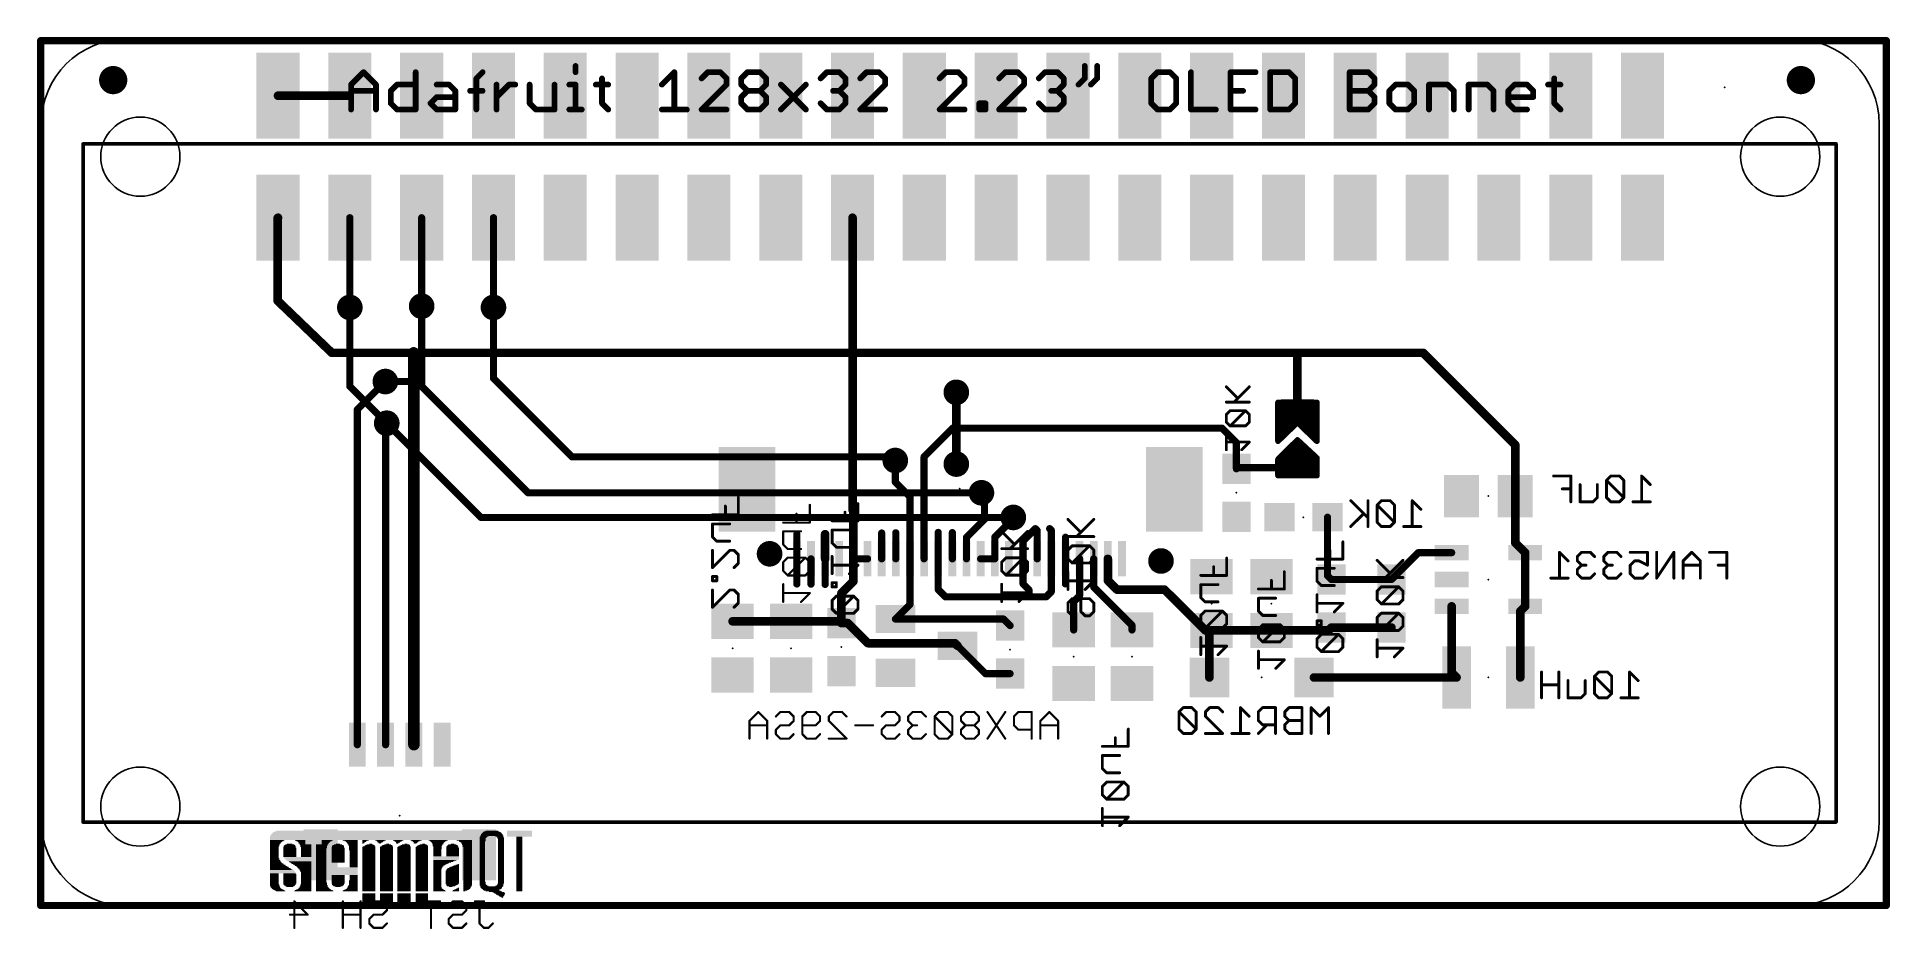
# Model space of a CAD drawing. Extents: x -0.1 to 65.4, y -0.8 to 30.7.
import ezdxf

# ---------------------------------------------------------------- set-up
doc = ezdxf.new("R2010")
doc.units = 0
for name, color, linetype in [('1', 12, 'CONTINUOUS'), ('16', 5, 'CONTINUOUS'), ('18', 110, 'CONTINUOUS'), ('20', 53, 'CONTINUOUS'), ('21', 40, 'CONTINUOUS'), ('23', 53, 'CONTINUOUS'), ('24', 53, 'CONTINUOUS'), ('28', 253, 'CONTINUOUS')]:
    doc.layers.add(name, color=color, linetype=linetype)

# ---------------------------------------------------------------- blocks, each defined once
blk = doc.blocks.new('RECT')
blk.add_solid([(-0.5, -0.5), (0.5, -0.5), (-0.5, 0.5), (0.5, 0.5)])
blk = doc.blocks.new('PIE')
at = {"const_width": 0.5}
blk.add_lwpolyline([(0, -0.25, 1), (0, 0.25, 1), (0, -0.25)], format="xyb", dxfattribs=at)
blk = doc.blocks.new('RECT121920X243840R50')
at = {"const_width": 0.1905}
blk.add_lwpolyline([(0.2858, -0.5715), (0.2858, 0.5715, 0.4142), (0.1905, 0.6668), (-0.1905, 0.6668, 0.4142), (-0.2858, 0.5715), (-0.2858, -0.5715, 0.4142), (-0.1905, -0.6668), (0.1905, -0.6668, 0.4142)], format="xyb", close=True, dxfattribs=at)
blk.add_solid([(-0.2159, -0.5969), (0.2159, -0.5969), (-0.2159, 0.5969), (0.2159, 0.5969)])
blk = doc.blocks.new('ROUNDV')
at = {"const_width": 0.5}
blk.add_lwpolyline([(0, -0.25, 1), (0, 0.25, 1), (0, -0.25)], format="xyb", dxfattribs=at)

msp = doc.modelspace()

# ---------------------------------------------------------------- linework, layer by layer
at = {"layer": '1'}
for points, const_width in [([(10.935, 21.1644), (10.9355, 18.3719)], 0.254), ([(13.475, 21.209), (13.475, 20.828)], 0.254), ([(16.0151, 21.1645), (16.015, 21.1644)], 0.254), ([(16.0156, 18.6554), (16.0151, 21.1645)], 0.254), ([(13.4751, 20.8279), (13.475, 20.828)], 0.254), ([(13.4756, 18.3718), (13.4751, 20.8279)], 0.254), ([(12.2407, 17.0667), (10.9355, 18.3719)], 0.254), ([(12.192, 18.542), (13.3054, 18.542)], 0.254), ([(13.3054, 18.542), (13.4756, 18.3718)], 0.254), ([(17.2424, 14.605), (13.4756, 18.3718)], 0.254), ([(18.796, 15.875), (16.0156, 18.6554)], 0.254), ([(32.385, 18.161), (32.385, 15.621)], 0.3048), ([(15.5745, 13.7329), (12.2407, 17.0667)], 0.254), ([(18.796, 15.875), (30.099, 15.875)], 0.254), ([(30.099, 15.875), (30.226, 15.748)], 0.254), ([(17.2424, 14.605), (33.274, 14.605)], 0.254), ([(15.5745, 13.7329), (34.4001, 13.7329)], 0.254)]:
    msp.add_lwpolyline(points, dxfattribs=dict(at, const_width=const_width))
for points, const_width in [([(10.9985, 21.1644, 1), (10.8715, 21.1644)], 0.127), ([(13.5385, 21.209, 1), (13.4115, 21.209)], 0.127), ([(15.9701, 21.2093, 1), (16.0599, 21.1195)], 0.127), ([(16.0786, 21.1645, 1), (15.9516, 21.1645)], 0.127), ([(16.06, 21.1196, 1), (15.9702, 21.2094)], 0.127), ([(13.5199, 20.8729, 1), (13.4301, 20.7831)], 0.127), ([(13.4115, 20.828, 1), (13.5385, 20.828)], 0.127), ([(13.5386, 20.8279, 1), (13.4116, 20.8279)], 0.127), ([(13.4302, 20.783, 1), (13.52, 20.8728)], 0.127), ([(10.9804, 18.4168, 1), (10.8906, 18.327)], 0.127), ([(10.872, 18.3719, 1), (10.999, 18.3719)], 0.127), ([(12.192, 18.6055, 1), (12.192, 18.4785)], 0.127), ([(13.3503, 18.5869, 1), (13.2605, 18.4971)], 0.127), ([(13.3054, 18.4785, 1), (13.3054, 18.6055)], 0.127), ([(13.5205, 18.4167, 1), (13.4307, 18.3269)], 0.127), ([(13.4121, 18.3718, 1), (13.5391, 18.3718)], 0.127), ([(13.4307, 18.3269, 1), (13.5205, 18.4167)], 0.127), ([(16.0605, 18.7003, 1), (15.9707, 18.6105)], 0.127), ([(15.9521, 18.6554, 1), (16.0791, 18.6554)], 0.127), ([(32.4612, 18.161, 1), (32.3088, 18.161)], 0.1524), ([(12.2856, 17.1116, 1), (12.1958, 17.0218)], 0.127), ([(12.1958, 17.0218, 1), (12.2856, 17.1116)], 0.127), ([(18.796, 15.9385, 1), (18.796, 15.8115)], 0.127), ([(18.7511, 15.8301, 1), (18.8409, 15.9199)], 0.127), ([(30.1439, 15.9199, 1), (30.0541, 15.8301)], 0.127), ([(30.099, 15.8115, 1), (30.099, 15.9385)], 0.127), ([(30.1811, 15.7031, 1), (30.2709, 15.7929)], 0.127), ([(32.3088, 15.621, 1), (32.4612, 15.621)], 0.1524), ([(17.2424, 14.6685, 1), (17.2424, 14.5415)], 0.127), ([(17.1975, 14.5601, 1), (17.2873, 14.6499)], 0.127), ([(33.274, 14.5415, 1), (33.274, 14.6685)], 0.127), ([(15.5745, 13.7964, 1), (15.5745, 13.6694)], 0.127), ([(15.5296, 13.688, 1), (15.6194, 13.7778)], 0.127), ([(34.4001, 13.6694, 1), (34.4001, 13.7964)], 0.127)]:
    msp.add_lwpolyline(points, format="xyb", dxfattribs=dict(at, const_width=const_width))
at = {"layer": '16'}
for points, const_width in [([(0, 30.607), (0, 0)], 0.254), ([(65.278, 30.607), (0, 30.607)], 0.254), ([(65.278, 0), (65.278, 30.607)], 0.254), ([(10.935, 28.6574), (8.395, 28.6574)], 0.3048), ([(8.395, 28.6574), (8.3954, 28.657)], 0.3048), ([(8.3954, 28.657), (8.395, 28.6574)], 0.3048), ([(10.935, 28.6574), (10.9354, 28.657)], 0.3048), ([(10.9354, 28.657), (10.935, 28.6574)], 0.3048), ([(8.382, 24.3264), (8.395, 24.3394)], 0.3048), ([(8.382, 21.4004), (8.382, 24.3264)], 0.3048), ([(10.935, 24.3394), (10.935, 21.1644)], 0.254), ([(13.475, 24.3394), (13.475, 21.209)], 0.254), ([(16.015, 24.3394), (16.015, 21.1644)], 0.254), ([(28.715, 24.3394), (28.715, 19.558)], 0.3048), ([(8.382, 21.4004), (10.2991, 19.558)], 0.3048), ([(13.475, 21.209), (13.475, 21.209)], 0.254), ([(10.2991, 19.558), (13.1933, 19.558)], 0.3048), ([(13.2, 19.3778), (13.1933, 19.558)], 0.4064), ([(13.1933, 19.558), (28.715, 19.558)], 0.3048), ([(44.45, 19.558), (28.715, 19.558)], 0.3048), ([(28.715, 19.558), (28.715, 14.0009)], 0.3048), ([(48.895, 19.558), (44.45, 19.558)], 0.3048), ([(44.45, 17.526), (44.45, 19.558)], 0.3048), ([(48.895, 19.558), (52.154, 16.299)], 0.3048), ([(13.2, 5.689), (13.2, 19.3778)], 0.4064), ([(11.2, 17.55), (12.192, 18.542)], 0.254), ([(43.7634, 16.433), (43.7634, 17.803)], 0.2032), ([(43.7634, 17.803), (45.1366, 17.803)], 0.2032), ([(43.7634, 17.6784), (45.1366, 17.6784)], 0.2032), ([(45.1366, 17.803), (45.1366, 16.433)], 0.2032), ([(11.2, 5.689), (11.2, 17.55)], 0.254), ([(12.2, 17.026), (12.2407, 17.0667)], 0.254), ([(12.2, 5.689), (12.2, 17.026)], 0.254), ([(43.7634, 17.4752), (45.1366, 17.4752)], 0.2032), ([(43.7634, 17.272), (45.1366, 17.272)], 0.2032), ([(44.45, 17.0942), (43.7634, 16.433)], 0.2032), ([(43.7634, 17.0688), (44.4236, 17.0688)], 0.2032), ([(45.1366, 16.433), (44.45, 17.0942)], 0.2032), ([(44.4764, 17.0688), (45.1366, 17.0688)], 0.2032), ([(31.245, 15.878), (32.258, 16.891)], 0.254), ([(32.258, 16.891), (41.783, 16.891)], 0.254), ([(41.783, 16.891), (42.291, 16.383)], 0.254), ([(42.291, 16.383), (42.291, 15.494)], 0.254), ([(43.7634, 16.8656), (44.2126, 16.8656)], 0.2032), ([(43.7634, 16.6624), (44.0016, 16.6624)], 0.2032), ([(44.45, 16.4751), (43.7634, 15.7885)], 0.2032), ([(43.7634, 16.4592), (43.7906, 16.4592)], 0.2032), ([(44.4341, 16.4592), (44.4672, 16.4592)], 0.2032), ([(45.1366, 15.8385), (44.45, 16.4751)], 0.2032), ([(44.6874, 16.8656), (45.1366, 16.8656)], 0.2032), ([(44.8984, 16.6624), (45.1366, 16.6624)], 0.2032), ([(45.1094, 16.4592), (45.1366, 16.4592)], 0.2032), ([(52.154, 16.299), (52.154, 14.488)], 0.3048), ([(30.226, 15.748), (30.226, 14.986)], 0.254), ([(31.245, 12.268), (31.245, 15.878)], 0.254), ([(43.7634, 15.7885), (43.7634, 15.217)], 0.2032), ([(43.7634, 15.6464), (45.1366, 15.6464)], 0.2032), ([(43.8245, 15.8496), (45.1246, 15.8496)], 0.2032), ([(44.0277, 16.0528), (44.9055, 16.0528)], 0.2032), ([(44.2309, 16.256), (44.6863, 16.256)], 0.2032), ([(45.1366, 15.217), (45.1366, 15.8385)], 0.2032), ([(30.226, 14.986), (30.745, 14.467)], 0.254), ([(42.291, 15.494), (42.291, 15.455)], 0.254), ([(44.45, 15.494), (42.291, 15.494)], 0.254), ([(43.7634, 15.4432), (45.1366, 15.4432)], 0.2032), ([(43.7634, 15.24), (45.1366, 15.24)], 0.2032), ([(43.7634, 15.217), (45.1366, 15.217)], 0.2032), ([(30.745, 14.467), (30.745, 12.268)], 0.254), ([(33.274, 14.605), (33.38, 14.499)], 0.254), ([(33.38, 14.499), (33.38, 13.665)], 0.254), ([(52.154, 12.8361), (52.154, 14.488)], 0.3048), ([(28.715, 14.0009), (28.745, 13.9709)], 0.3048), ([(28.745, 13.9709), (28.745, 12.268)], 0.3048), ([(33.38, 13.665), (32.745, 13.03)], 0.254), ([(34.4001, 13.6851), (33.745, 13.03)], 0.254), ([(34.4001, 13.7329), (34.4001, 13.6851)], 0.254), ([(45.513, 11.6736), (45.513, 13.74)], 0.254), ([(26.745, 12.268), (26.745, 13.133)], 0.254), ([(27.745, 12.268), (27.745, 13.14)], 0.3048), ([(29.745, 12.268), (29.745, 13.181)], 0.254), ([(30.245, 12.268), (30.245, 13.189)], 0.254), ([(31.745, 12.268), (31.745, 13.203)], 0.254), ([(32.245, 12.268), (32.245, 13.195)], 0.254), ([(32.745, 13.03), (32.745, 12.268)], 0.254), ([(33.745, 13.03), (33.745, 12.268)], 0.254), ([(35.179, 13.335), (34.745, 12.901)], 0.254), ([(35.245, 13.269), (35.179, 13.335)], 0.254), ([(35.245, 12.268), (35.245, 13.269)], 0.254), ([(35.745, 13.277), (35.687, 13.335)], 0.254), ([(35.745, 12.268), (35.745, 13.277)], 0.254), ([(36.245, 12.268), (36.245, 13.031)], 0.254), ([(34.745, 12.901), (34.745, 12.268)], 0.254), ([(47.776, 11.5363), (48.7257, 12.486)], 0.254), ([(48.7257, 12.486), (49.9039, 12.486)], 0.254), ([(52.5041, 12.486), (52.154, 12.8361)], 0.3048), ([(52.5041, 10.586), (52.5041, 12.486)], 0.3048), ([(26.745, 12.268), (26.745, 11.378)], 0.254), ([(27.245, 12.268), (27.245, 11.37)], 0.254), ([(27.745, 12.268), (27.745, 11.362)], 0.254), ([(28.745, 11.473), (28.745, 12.268)], 0.3048), ([(29.245, 12.268), (28.745, 12.268)], 0.254), ([(30.745, 12.268), (30.745, 10.6514)], 0.254), ([(31.745, 12.268), (31.745, 11.181)], 0.254), ([(33.745, 12.268), (33.245, 12.268)], 0.254), ([(34.745, 12.268), (34.745, 11.382)], 0.254), ([(35.745, 11.107), (35.745, 12.268)], 0.254), ([(36.245, 12.268), (36.245, 11.38)], 0.254), ([(36.745, 10.964), (36.745, 12.268)], 0.254), ([(37.245, 12.268), (37.245, 11.269)], 0.254), ([(37.745, 11.5026), (37.745, 12.268)], 0.3048), ([(45.6503, 11.5363), (45.513, 11.6736)], 0.254), ([(28.321, 11.049), (28.745, 11.473)], 0.3048), ([(28.321, 9.994), (28.321, 11.049)], 0.3048), ([(31.745, 11.181), (32.004, 10.922)], 0.254), ([(34.745, 11.382), (34.9537, 11.1733)], 0.254), ([(34.9537, 11.1733), (34.9537, 11.049)], 0.254), ([(35.56, 10.922), (35.745, 11.107)], 0.254), ([(37.245, 11.269), (38.598, 9.916)], 0.254), ([(38.0716, 11.176), (37.745, 11.5026)], 0.3048), ([(39.751, 11.176), (38.0716, 11.176)], 0.3048), ([(41.1907, 9.7363), (39.751, 11.176)], 0.3048), ([(47.776, 11.5363), (45.6503, 11.5363)], 0.254), ([(30.745, 10.6514), (30.231, 10.1374)], 0.254), ([(32.004, 10.922), (35.56, 10.922)], 0.254), ([(36.5359, 10.7549), (36.745, 10.964)], 0.254), ([(36.5359, 9.751), (36.5359, 10.7549)], 0.254), ([(49.9039, 8.2421), (49.9039, 10.586)], 0.3048), ([(52.331, 10.4129), (52.5041, 10.586)], 0.3048), ([(52.331, 8.069), (52.331, 10.4129)], 0.3048), ([(26.543, 10.056), (24.472, 10.056)], 0.3048), ([(28.259, 10.056), (26.543, 10.056)], 0.3048), ([(28.321, 9.994), (28.259, 10.056)], 0.3048), ([(28.321, 9.994), (28.5445, 9.994)], 0.3048), ([(28.5445, 9.994), (29.2567, 9.2818)], 0.3048), ([(30.231, 10.1374), (34.0531, 10.1374)], 0.254), ([(34.0531, 10.1374), (34.2855, 9.905)], 0.254), ([(38.598, 9.916), (38.598, 9.751)], 0.254), ([(41.412, 9.7363), (41.1907, 9.7363)], 0.3048), ([(41.335, 9.6593), (41.412, 9.7363)], 0.3048), ([(41.412, 9.7363), (43.5289, 9.7363)], 0.3048), ([(43.5289, 9.7363), (45.5503, 9.7363)], 0.3048), ([(45.5503, 9.7363), (45.6503, 9.8363)], 0.3048), ([(45.6503, 9.8363), (47.776, 9.8363)], 0.3048), ([(29.2567, 9.2818), (32.3366, 9.2818)], 0.3048), ([(32.3366, 9.2818), (32.431, 9.1874)], 0.3048), ([(32.431, 9.1874), (33.4134, 8.205)], 0.254), ([(41.335, 8.069), (41.335, 9.6593)], 0.3048), ([(33.4134, 8.205), (34.2855, 8.205)], 0.254), ([(50.077, 8.069), (45.035, 8.069)], 0.3048), ([(50.077, 8.069), (49.9039, 8.2421)], 0.3048), ([(0, 0), (65.278, 0)], 0.254)]:
    msp.add_lwpolyline(points, dxfattribs=dict(at, const_width=const_width))
for points, const_width in [([(0.0635, 30.607, 1), (-0.0635, 30.607)], 0.127), ([(0, 30.6705, 1), (0, 30.5435)], 0.127), ([(65.3415, 30.607, 1), (65.2145, 30.607)], 0.127), ([(65.278, 30.5435, 1), (65.278, 30.6705)], 0.127), ([(8.395, 28.7336, 1), (8.395, 28.5812)], 0.1524), ([(8.4489, 28.7113, 1), (8.3411, 28.6035)], 0.1524), ([(8.4489, 28.7113, 1), (8.3411, 28.6035)], 0.1524), ([(8.3415, 28.6031, 1), (8.4493, 28.7109)], 0.1524), ([(8.3415, 28.6031, 1), (8.4493, 28.7109)], 0.1524), ([(10.9889, 28.7113, 1), (10.8811, 28.6035)], 0.1524), ([(10.9889, 28.7113, 1), (10.8811, 28.6035)], 0.1524), ([(10.8815, 28.6031, 1), (10.9893, 28.7109)], 0.1524), ([(10.8815, 28.6031, 1), (10.9893, 28.7109)], 0.1524), ([(10.935, 28.5812, 1), (10.935, 28.7336)], 0.1524), ([(8.4582, 24.3264, 1), (8.3058, 24.3264)], 0.1524), ([(8.3281, 24.3803, 1), (8.4359, 24.2725)], 0.1524), ([(8.4489, 24.2855, 1), (8.3411, 24.3933)], 0.1524), ([(10.9985, 24.3394, 1), (10.8715, 24.3394)], 0.127), ([(13.5385, 24.3394, 1), (13.4115, 24.3394)], 0.127), ([(16.0785, 24.3394, 1), (15.9515, 24.3394)], 0.127), ([(28.7912, 24.3394, 1), (28.6388, 24.3394)], 0.1524), ([(8.4348, 21.4553, 1), (8.3292, 21.3454)], 0.1524), ([(8.3058, 21.4004, 1), (8.4582, 21.4004)], 0.1524), ([(10.8715, 21.1644, 1), (10.9985, 21.1644)], 0.127), ([(13.5199, 21.2539, 1), (13.4301, 21.1641)], 0.127), ([(13.4115, 21.209, 1), (13.5385, 21.209)], 0.127), ([(13.4301, 21.1641, 1), (13.5199, 21.2539)], 0.127), ([(15.9515, 21.1644, 1), (16.0785, 21.1644)], 0.127), ([(10.2991, 19.6342, 1), (10.2991, 19.4818)], 0.1524), ([(10.2463, 19.5031, 1), (10.3519, 19.6129)], 0.1524), ([(13.2948, 19.5618, 1), (13.0917, 19.5542)], 0.2032), ([(13.1933, 19.6342, 1), (13.1933, 19.4818)], 0.1524), ([(13.1933, 19.4818, 1), (13.1933, 19.6342)], 0.1524), ([(28.715, 19.6342, 1), (28.715, 19.4818)], 0.1524), ([(28.7912, 19.558, 1), (28.6388, 19.558)], 0.1524), ([(28.715, 19.4818, 1), (28.715, 19.6342)], 0.1524), ([(44.45, 19.6342, 1), (44.45, 19.4818)], 0.1524), ([(44.5262, 19.558, 1), (44.3738, 19.558)], 0.1524), ([(44.45, 19.4818, 1), (44.45, 19.6342)], 0.1524), ([(48.9489, 19.6119, 1), (48.8411, 19.5041)], 0.1524), ([(48.895, 19.4818, 1), (48.895, 19.6342)], 0.1524), ([(13.3016, 19.3778, 1), (13.0984, 19.3778)], 0.2032), ([(13.0985, 19.374, 1), (13.3015, 19.3815)], 0.2032), ([(28.6388, 19.558, 1), (28.7912, 19.558)], 0.1524), ([(12.2369, 18.4971, 1), (12.1471, 18.5869)], 0.127), ([(43.8142, 17.803, 1), (43.7126, 17.803)], 0.1016), ([(43.7634, 17.8538, 1), (43.7634, 17.7522)], 0.1016), ([(43.7634, 17.7292, 1), (43.7634, 17.6276)], 0.1016), ([(45.1874, 17.803, 1), (45.0858, 17.803)], 0.1016), ([(45.1366, 17.7522, 1), (45.1366, 17.8538)], 0.1016), ([(45.1366, 17.6276, 1), (45.1366, 17.7292)], 0.1016), ([(11.2635, 17.55, 1), (11.1365, 17.55)], 0.127), ([(11.1551, 17.5949, 1), (11.2449, 17.5051)], 0.127), ([(12.2635, 17.026, 1), (12.1365, 17.026)], 0.127), ([(12.1551, 17.0709, 1), (12.2449, 16.9811)], 0.127), ([(12.2856, 17.0218, 1), (12.1958, 17.1116)], 0.127), ([(43.7634, 17.526, 1), (43.7634, 17.4244)], 0.1016), ([(43.7634, 17.3228, 1), (43.7634, 17.2212)], 0.1016), ([(43.7634, 17.1196, 1), (43.7634, 17.018)], 0.1016), ([(44.3738, 17.526, 1), (44.5262, 17.526)], 0.1524), ([(44.4852, 17.1308, 1), (44.4148, 17.0576)], 0.1016), ([(44.4852, 17.0576, 1), (44.4148, 17.1308)], 0.1016), ([(44.4236, 17.018, 1), (44.4236, 17.1196)], 0.1016), ([(44.4764, 17.1196, 1), (44.4764, 17.018)], 0.1016), ([(45.1366, 17.4244, 1), (45.1366, 17.526)], 0.1016), ([(45.1366, 17.2212, 1), (45.1366, 17.3228)], 0.1016), ([(45.1366, 17.018, 1), (45.1366, 17.1196)], 0.1016), ([(32.258, 16.9545, 1), (32.258, 16.8275)], 0.127), ([(32.3029, 16.8461, 1), (32.2131, 16.9359)], 0.127), ([(41.8279, 16.9359, 1), (41.7381, 16.8461)], 0.127), ([(41.783, 16.8275, 1), (41.783, 16.9545)], 0.127), ([(42.3545, 16.383, 1), (42.2275, 16.383)], 0.127), ([(42.2461, 16.3381, 1), (42.3359, 16.4279)], 0.127), ([(43.7634, 16.9164, 1), (43.7634, 16.8148)], 0.1016), ([(43.7634, 16.7132, 1), (43.7634, 16.6116)], 0.1016), ([(43.7634, 16.51, 1), (43.7634, 16.4084)], 0.1016), ([(43.7282, 16.4696, 1), (43.7986, 16.3964)], 0.1016), ([(43.7126, 16.433, 1), (43.8142, 16.433)], 0.1016), ([(43.7906, 16.4084, 1), (43.7906, 16.51)], 0.1016), ([(44.0016, 16.6116, 1), (44.0016, 16.7132)], 0.1016), ([(44.2126, 16.8148, 1), (44.2126, 16.9164)], 0.1016), ([(44.4341, 16.51, 1), (44.4341, 16.4084)], 0.1016), ([(44.4845, 16.5124, 1), (44.4155, 16.4378)], 0.1016), ([(44.4859, 16.4392, 1), (44.4141, 16.511)], 0.1016), ([(44.4672, 16.4084, 1), (44.4672, 16.51)], 0.1016), ([(44.6874, 16.9164, 1), (44.6874, 16.8148)], 0.1016), ([(44.8984, 16.7132, 1), (44.8984, 16.6116)], 0.1016), ([(45.1094, 16.51, 1), (45.1094, 16.4084)], 0.1016), ([(45.0858, 16.433, 1), (45.1874, 16.433)], 0.1016), ([(45.1014, 16.3964, 1), (45.1718, 16.4696)], 0.1016), ([(45.1366, 16.8148, 1), (45.1366, 16.9164)], 0.1016), ([(45.1366, 16.6116, 1), (45.1366, 16.7132)], 0.1016), ([(45.1366, 16.4084, 1), (45.1366, 16.51)], 0.1016), ([(52.2302, 16.299, 1), (52.0778, 16.299)], 0.1524), ([(52.1001, 16.2451, 1), (52.2079, 16.3529)], 0.1524), ([(30.2895, 15.748, 1), (30.1625, 15.748)], 0.127), ([(31.3085, 15.878, 1), (31.1815, 15.878)], 0.127), ([(31.2001, 15.9229, 1), (31.2899, 15.8331)], 0.127), ([(43.8142, 15.7885, 1), (43.7126, 15.7885)], 0.1016), ([(43.7275, 15.8244, 1), (43.7993, 15.7526)], 0.1016), ([(43.7634, 15.6972, 1), (43.7634, 15.5956)], 0.1016), ([(43.8245, 15.9004, 1), (43.8245, 15.7988)], 0.1016), ([(44.0277, 16.1036, 1), (44.0277, 16.002)], 0.1016), ([(44.2309, 16.3068, 1), (44.2309, 16.2052)], 0.1016), ([(44.6863, 16.2052, 1), (44.6863, 16.3068)], 0.1016), ([(44.9055, 16.002, 1), (44.9055, 16.1036)], 0.1016), ([(45.1874, 15.8385, 1), (45.0858, 15.8385)], 0.1016), ([(45.1021, 15.8012, 1), (45.1711, 15.8758)], 0.1016), ([(45.1246, 15.7988, 1), (45.1246, 15.9004)], 0.1016), ([(45.1366, 15.5956, 1), (45.1366, 15.6972)], 0.1016), ([(30.2709, 15.0309, 1), (30.1811, 14.9411)], 0.127), ([(42.3545, 15.494, 1), (42.2275, 15.494)], 0.127), ([(42.291, 15.5575, 1), (42.291, 15.4305)], 0.127), ([(42.2275, 15.494, 1), (42.3545, 15.494)], 0.127), ([(42.2275, 15.455, 1), (42.3545, 15.455)], 0.127), ([(43.7634, 15.494, 1), (43.7634, 15.3924)], 0.1016), ([(43.7634, 15.2908, 1), (43.7634, 15.1892)], 0.1016), ([(43.7634, 15.2678, 1), (43.7634, 15.1662)], 0.1016), ([(43.7126, 15.217, 1), (43.8142, 15.217)], 0.1016), ([(44.45, 15.4305, 1), (44.45, 15.5575)], 0.127), ([(45.0858, 15.217, 1), (45.1874, 15.217)], 0.1016), ([(45.1366, 15.3924, 1), (45.1366, 15.494)], 0.1016), ([(45.1366, 15.1892, 1), (45.1366, 15.2908)], 0.1016), ([(45.1366, 15.1662, 1), (45.1366, 15.2678)], 0.1016), ([(30.1625, 14.986, 1), (30.2895, 14.986)], 0.127), ([(30.8085, 14.467, 1), (30.6815, 14.467)], 0.127), ([(30.7001, 14.4221, 1), (30.7899, 14.5119)], 0.127), ([(33.3189, 14.6499, 1), (33.2291, 14.5601)], 0.127), ([(33.4435, 14.499, 1), (33.3165, 14.499)], 0.127), ([(33.3351, 14.4541, 1), (33.4249, 14.5439)], 0.127), ([(52.2302, 14.488, 1), (52.0778, 14.488)], 0.1524), ([(52.0778, 14.488, 1), (52.2302, 14.488)], 0.1524), ([(28.7689, 14.0548, 1), (28.6611, 13.947)], 0.1524), ([(28.6388, 14.0009, 1), (28.7912, 14.0009)], 0.1524), ([(28.8212, 13.9709, 1), (28.6688, 13.9709)], 0.1524), ([(28.6911, 13.917, 1), (28.7989, 14.0248)], 0.1524), ([(33.4249, 13.6201, 1), (33.3351, 13.7099)], 0.127), ([(34.4636, 13.7329, 1), (34.3366, 13.7329)], 0.127), ([(34.445, 13.6402, 1), (34.3552, 13.73)], 0.127), ([(45.5765, 13.74, 1), (45.4495, 13.74)], 0.127), ([(26.8085, 13.133, 1), (26.6815, 13.133)], 0.127), ([(27.8212, 13.14, 1), (27.6688, 13.14)], 0.1524), ([(29.8085, 13.181, 1), (29.6815, 13.181)], 0.127), ([(30.3085, 13.189, 1), (30.1815, 13.189)], 0.127), ([(31.8085, 13.203, 1), (31.6815, 13.203)], 0.127), ([(32.3085, 13.195, 1), (32.1815, 13.195)], 0.127), ([(32.8085, 13.03, 1), (32.6815, 13.03)], 0.127), ([(32.7001, 13.0749, 1), (32.7899, 12.9851)], 0.127), ([(33.3165, 13.665, 1), (33.4435, 13.665)], 0.127), ([(33.8085, 13.03, 1), (33.6815, 13.03)], 0.127), ([(33.7001, 13.0749, 1), (33.7899, 12.9851)], 0.127), ([(34.3366, 13.6851, 1), (34.4636, 13.6851)], 0.127), ([(35.2239, 13.3799, 1), (35.1341, 13.2901)], 0.127), ([(35.2239, 13.2901, 1), (35.1341, 13.3799)], 0.127), ([(35.3085, 13.269, 1), (35.1815, 13.269)], 0.127), ([(35.2001, 13.2241, 1), (35.2899, 13.3139)], 0.127), ([(35.7319, 13.3799, 1), (35.6421, 13.2901)], 0.127), ([(35.8085, 13.277, 1), (35.6815, 13.277)], 0.127), ([(35.7001, 13.2321, 1), (35.7899, 13.3219)], 0.127), ([(36.3085, 13.031, 1), (36.1815, 13.031)], 0.127), ([(34.8085, 12.901, 1), (34.6815, 12.901)], 0.127), ([(34.7001, 12.9459, 1), (34.7899, 12.8561)], 0.127), ([(48.7257, 12.5495, 1), (48.7257, 12.4225)], 0.127), ([(48.7706, 12.4411, 1), (48.6808, 12.5309)], 0.127), ([(49.9039, 12.4225, 1), (49.9039, 12.5495)], 0.127), ([(52.2079, 12.89, 1), (52.1001, 12.7822)], 0.1524), ([(52.0778, 12.8361, 1), (52.2302, 12.8361)], 0.1524), ([(52.5803, 12.486, 1), (52.4279, 12.486)], 0.1524), ([(52.4502, 12.4321, 1), (52.558, 12.5399)], 0.1524), ([(26.8085, 12.268, 1), (26.6815, 12.268)], 0.127), ([(26.6815, 12.268, 1), (26.8085, 12.268)], 0.127), ([(27.3085, 12.268, 1), (27.1815, 12.268)], 0.127), ([(27.6688, 12.268, 1), (27.8212, 12.268)], 0.1524), ([(27.8085, 12.268, 1), (27.6815, 12.268)], 0.127), ([(28.8212, 12.268, 1), (28.6688, 12.268)], 0.1524), ([(28.6688, 12.268, 1), (28.8212, 12.268)], 0.1524), ([(28.745, 12.3315, 1), (28.745, 12.2045)], 0.127), ([(29.245, 12.2045, 1), (29.245, 12.3315)], 0.127), ([(29.6815, 12.268, 1), (29.8085, 12.268)], 0.127), ([(30.1815, 12.268, 1), (30.3085, 12.268)], 0.127), ([(30.8085, 12.268, 1), (30.6815, 12.268)], 0.127), ([(30.6815, 12.268, 1), (30.8085, 12.268)], 0.127), ([(31.1815, 12.268, 1), (31.3085, 12.268)], 0.127), ([(31.8085, 12.268, 1), (31.6815, 12.268)], 0.127), ([(31.6815, 12.268, 1), (31.8085, 12.268)], 0.127), ([(32.1815, 12.268, 1), (32.3085, 12.268)], 0.127), ([(32.6815, 12.268, 1), (32.8085, 12.268)], 0.127), ([(33.245, 12.3315, 1), (33.245, 12.2045)], 0.127), ([(33.6815, 12.268, 1), (33.8085, 12.268)], 0.127), ([(33.745, 12.2045, 1), (33.745, 12.3315)], 0.127), ([(34.8085, 12.268, 1), (34.6815, 12.268)], 0.127), ([(34.6815, 12.268, 1), (34.8085, 12.268)], 0.127), ([(35.1815, 12.268, 1), (35.3085, 12.268)], 0.127), ([(35.8085, 12.268, 1), (35.6815, 12.268)], 0.127), ([(35.6815, 12.268, 1), (35.8085, 12.268)], 0.127), ([(36.3085, 12.268, 1), (36.1815, 12.268)], 0.127), ([(36.1815, 12.268, 1), (36.3085, 12.268)], 0.127), ([(36.8085, 12.268, 1), (36.6815, 12.268)], 0.127), ([(37.3085, 12.268, 1), (37.1815, 12.268)], 0.127), ([(37.8212, 12.268, 1), (37.6688, 12.268)], 0.1524), ([(45.5579, 11.7185, 1), (45.4681, 11.6287)], 0.127), ([(26.6815, 11.378, 1), (26.8085, 11.378)], 0.127), ([(27.1815, 11.37, 1), (27.3085, 11.37)], 0.127), ([(27.6815, 11.362, 1), (27.8085, 11.362)], 0.127), ([(28.3972, 11.049, 1), (28.2448, 11.049)], 0.1524), ([(28.2671, 11.1029, 1), (28.3749, 10.9951)], 0.1524), ([(28.6688, 11.473, 1), (28.8212, 11.473)], 0.1524), ([(28.7989, 11.4191, 1), (28.6911, 11.5269)], 0.1524), ([(31.7899, 11.2259, 1), (31.7001, 11.1361)], 0.127), ([(31.6815, 11.181, 1), (31.8085, 11.181)], 0.127), ([(34.7899, 11.4269, 1), (34.7001, 11.3371)], 0.127), ([(34.6815, 11.382, 1), (34.8085, 11.382)], 0.127), ([(35.0172, 11.1733, 1), (34.8902, 11.1733)], 0.127), ([(34.9088, 11.1284, 1), (34.9986, 11.2182)], 0.127), ([(35.6815, 11.107, 1), (35.8085, 11.107)], 0.127), ([(35.7899, 11.0621, 1), (35.7001, 11.1519)], 0.127), ([(36.1815, 11.38, 1), (36.3085, 11.38)], 0.127), ([(37.2899, 11.3139, 1), (37.2001, 11.2241)], 0.127), ([(37.1815, 11.269, 1), (37.3085, 11.269)], 0.127), ([(37.7989, 11.5565, 1), (37.6911, 11.4487)], 0.1524), ([(37.6688, 11.5026, 1), (37.8212, 11.5026)], 0.1524), ([(38.0716, 11.2522, 1), (38.0716, 11.0998)], 0.1524), ([(38.0177, 11.1221, 1), (38.1255, 11.2299)], 0.1524), ([(39.8049, 11.2299, 1), (39.6971, 11.1221)], 0.1524), ([(39.751, 11.0998, 1), (39.751, 11.2522)], 0.1524), ([(45.4495, 11.6736, 1), (45.5765, 11.6736)], 0.127), ([(45.6503, 11.5998, 1), (45.6503, 11.4728)], 0.127), ([(45.6054, 11.4914, 1), (45.6952, 11.5812)], 0.127), ([(47.7311, 11.5812, 1), (47.8209, 11.4914)], 0.127), ([(47.776, 11.4728, 1), (47.776, 11.5998)], 0.127), ([(30.6815, 10.6514, 1), (30.8085, 10.6514)], 0.127), ([(30.7899, 10.6065, 1), (30.7001, 10.6963)], 0.127), ([(32.004, 10.9855, 1), (32.004, 10.8585)], 0.127), ([(31.9591, 10.8771, 1), (32.0489, 10.9669)], 0.127), ([(34.8902, 11.049, 1), (35.0172, 11.049)], 0.127), ([(35.5151, 10.9669, 1), (35.6049, 10.8771)], 0.127), ([(35.56, 10.8585, 1), (35.56, 10.9855)], 0.127), ([(36.5994, 10.7549, 1), (36.4724, 10.7549)], 0.127), ([(36.491, 10.7998, 1), (36.5808, 10.71)], 0.127), ([(36.6815, 10.964, 1), (36.8085, 10.964)], 0.127), ([(36.7899, 10.9191, 1), (36.7001, 11.0089)], 0.127), ([(49.9801, 10.586, 1), (49.8277, 10.586)], 0.1524), ([(52.4072, 10.4129, 1), (52.2548, 10.4129)], 0.1524), ([(52.2771, 10.4668, 1), (52.3849, 10.359)], 0.1524), ([(52.4279, 10.586, 1), (52.5803, 10.586)], 0.1524), ([(52.558, 10.5321, 1), (52.4502, 10.6399)], 0.1524), ([(24.472, 10.1322, 1), (24.472, 9.9798)], 0.1524), ([(26.543, 10.1322, 1), (26.543, 9.9798)], 0.1524), ([(26.543, 9.9798, 1), (26.543, 10.1322)], 0.1524), ([(28.3129, 10.1099, 1), (28.2051, 10.0021)], 0.1524), ([(28.321, 10.0702, 1), (28.321, 9.9178)], 0.1524), ([(28.2448, 9.994, 1), (28.3972, 9.994)], 0.1524), ([(28.259, 9.9798, 1), (28.259, 10.1322)], 0.1524), ([(28.2671, 9.9401, 1), (28.3749, 10.0479)], 0.1524), ([(28.5984, 10.0479, 1), (28.4906, 9.9401)], 0.1524), ([(28.5445, 9.9178, 1), (28.5445, 10.0702)], 0.1524), ([(30.231, 10.2009, 1), (30.231, 10.0739)], 0.127), ([(30.1861, 10.1823, 1), (30.2759, 10.0925)], 0.127), ([(34.098, 10.1823, 1), (34.0082, 10.0925)], 0.127), ([(34.0531, 10.0739, 1), (34.0531, 10.2009)], 0.127), ([(34.2406, 9.8601, 1), (34.3304, 9.9499)], 0.127), ([(38.6615, 9.916, 1), (38.5345, 9.916)], 0.127), ([(38.5531, 9.8711, 1), (38.6429, 9.9609)], 0.127), ([(41.1907, 9.8125, 1), (41.1907, 9.6601)], 0.1524), ([(41.1368, 9.6824, 1), (41.2446, 9.7902)], 0.1524), ([(41.412, 9.8125, 1), (41.412, 9.6601)], 0.1524), ([(41.4659, 9.6824, 1), (41.3581, 9.7902)], 0.1524), ([(41.412, 9.6601, 1), (41.412, 9.8125)], 0.1524), ([(43.5289, 9.8125, 1), (43.5289, 9.6601)], 0.1524), ([(43.5289, 9.6601, 1), (43.5289, 9.8125)], 0.1524), ([(45.4964, 9.7902, 1), (45.6042, 9.6824)], 0.1524), ([(45.5503, 9.6601, 1), (45.5503, 9.8125)], 0.1524), ([(45.6503, 9.9125, 1), (45.6503, 9.7601)], 0.1524), ([(45.7042, 9.7824, 1), (45.5964, 9.8902)], 0.1524), ([(47.776, 9.7601, 1), (47.776, 9.9125)], 0.1524), ([(29.2567, 9.358, 1), (29.2567, 9.2056)], 0.1524), ([(29.2028, 9.2279, 1), (29.3106, 9.3357)], 0.1524), ([(32.3905, 9.3357, 1), (32.2827, 9.2279)], 0.1524), ([(32.3366, 9.2056, 1), (32.3366, 9.358)], 0.1524), ([(32.3771, 9.1335, 1), (32.4849, 9.2413)], 0.1524), ([(32.4759, 9.2323, 1), (32.3861, 9.1425)], 0.127), ([(36.4724, 9.751, 1), (36.5994, 9.751)], 0.127), ([(38.5345, 9.751, 1), (38.6615, 9.751)], 0.127), ([(41.4112, 9.6593, 1), (41.2588, 9.6593)], 0.1524), ([(41.2811, 9.7132, 1), (41.3889, 9.6054)], 0.1524), ([(33.4134, 8.2685, 1), (33.4134, 8.1415)], 0.127), ([(33.3685, 8.1601, 1), (33.4583, 8.2499)], 0.127), ([(34.2855, 8.1415, 1), (34.2855, 8.2685)], 0.127), ([(41.2588, 8.069, 1), (41.4112, 8.069)], 0.1524), ([(45.035, 8.1452, 1), (45.035, 7.9928)], 0.1524), ([(49.9578, 8.296, 1), (49.85, 8.1882)], 0.1524), ([(49.8277, 8.2421, 1), (49.9801, 8.2421)], 0.1524), ([(50.0231, 8.0151, 1), (50.1309, 8.1229)], 0.1524), ([(50.077, 7.9928, 1), (50.077, 8.1452)], 0.1524), ([(52.2548, 8.069, 1), (52.4072, 8.069)], 0.1524), ([(11.1365, 5.689, 1), (11.2635, 5.689)], 0.127), ([(12.1365, 5.689, 1), (12.2635, 5.689)], 0.127), ([(13.0984, 5.689, 1), (13.3016, 5.689)], 0.2032), ([(0, 0.0635, 1), (0, -0.0635)], 0.127), ([(-0.0635, 0, 1), (0.0635, 0)], 0.127), ([(65.2145, 0, 1), (65.3415, 0)], 0.127), ([(65.278, -0.0635, 1), (65.278, 0.0635)], 0.127)]:
    msp.add_lwpolyline(points, format="xyb", dxfattribs=dict(at, const_width=const_width))
at = {"layer": '20'}
for p, q in [((62.0254, 30.6604), (3.0254, 30.6604)), ((0.0254, 27.6604), (0.0254, 3)), ((65.0254, 3), (65.0254, 27.6604)), ((3.0254, 0), (62.0254, 0))]:
    msp.add_line(p, q, dxfattribs=at)
for centre in [(3.5254, 26.5), (61.5254, 26.5), (3.5254, 3.5), (61.5254, 3.5)]:
    msp.add_circle(centre, 1.4, dxfattribs=at)
for centre, start, end in [((3.0254, 27.6604), 90, 180), ((62.0254, 27.6604), 0, 90), ((3.0254, 3), 180, 270), ((62.0254, 3), 270, 0)]:
    msp.add_arc(centre, 3, start, end, dxfattribs=at)
at = {"layer": '21'}
for points, const_width in [([(10.9797, 29.0499), (11.4204, 29.4905)], 0.2032), ([(11.4204, 29.4905), (11.861, 29.0499)], 0.2032), ([(13.2643, 29.4905), (13.2643, 28.1686)], 0.2032), ([(15.4099, 29.2702), (15.6302, 29.4905)], 0.2032), ([(18.9181, 29.7109), (18.9181, 29.4905)], 0.2032), ([(21.9721, 29.0499), (22.4127, 29.4905)], 0.2032), ([(22.4127, 29.4905), (22.4127, 28.1686)], 0.2032), ([(23.5957, 29.4905), (23.3753, 29.2702)], 0.2032), ([(24.0363, 29.4905), (23.5957, 29.4905)], 0.2032), ([(24.2566, 29.2702), (24.0363, 29.4905)], 0.2032), ([(24.7786, 29.2702), (24.9989, 29.4905)], 0.2032), ([(24.9989, 29.4905), (25.4396, 29.4905)], 0.2032), ([(25.4396, 29.4905), (25.6599, 29.2702)], 0.2032), ([(27.5852, 29.2702), (27.8055, 29.4905)], 0.2032), ([(27.8055, 29.4905), (28.2461, 29.4905)], 0.2032), ([(28.2461, 29.4905), (28.4665, 29.2702)], 0.2032), ([(29.2088, 29.4905), (28.9884, 29.2702)], 0.2032), ([(29.6494, 29.4905), (29.2088, 29.4905)], 0.2032), ([(29.8697, 29.2702), (29.6494, 29.4905)], 0.2032), ([(32.0153, 29.4905), (31.795, 29.2702)], 0.2032), ([(32.456, 29.4905), (32.0153, 29.4905)], 0.2032), ([(32.6763, 29.2702), (32.456, 29.4905)], 0.2032), ([(34.1202, 29.4905), (33.8999, 29.2702)], 0.2032), ([(34.5609, 29.4905), (34.1202, 29.4905)], 0.2032), ([(34.7812, 29.2702), (34.5609, 29.4905)], 0.2032), ([(35.3032, 29.2702), (35.5235, 29.4905)], 0.2032), ([(35.5235, 29.4905), (35.9642, 29.4905)], 0.2032), ([(35.9642, 29.4905), (36.1845, 29.2702)], 0.2032), ([(36.9268, 29.7109), (36.9268, 29.2702)], 0.2032), ([(37.3674, 29.7109), (37.3674, 29.2702)], 0.2032), ([(39.4995, 29.4905), (39.2792, 29.2702)], 0.2032), ([(39.9401, 29.4905), (39.4995, 29.4905)], 0.2032), ([(40.1604, 29.2702), (39.9401, 29.4905)], 0.2032), ([(40.6824, 29.4905), (40.6824, 28.1686)], 0.2032), ([(42.967, 29.4905), (42.0857, 29.4905)], 0.2032), ([(42.0857, 29.4905), (42.0857, 28.1686)], 0.2032), ([(43.489, 29.4905), (43.489, 28.1686)], 0.2032), ([(44.1499, 29.4905), (43.489, 29.4905)], 0.2032), ([(44.3703, 29.2702), (44.1499, 29.4905)], 0.2032), ([(46.2955, 28.1686), (46.2955, 29.4905)], 0.2032), ([(46.2955, 29.4905), (46.9565, 29.4905)], 0.2032), ([(46.9565, 29.4905), (47.1768, 29.2702)], 0.2032), ([(10.9797, 28.1686), (10.9797, 29.0499)], 0.2032), ([(10.9797, 28.8296), (11.861, 28.8296)], 0.2032), ([(11.861, 29.0499), (11.861, 28.1686)], 0.2032), ([(12.383, 28.8296), (12.6033, 29.0499)], 0.2032), ([(12.383, 28.3889), (12.383, 28.8296)], 0.2032), ([(12.6033, 29.0499), (13.2643, 29.0499)], 0.2032), ([(14.0066, 29.0499), (14.4472, 29.0499)], 0.2032), ([(14.4472, 29.0499), (14.6676, 28.8296)], 0.2032), ([(14.6676, 28.8296), (14.6676, 28.1686)], 0.2032), ([(15.1895, 28.8296), (15.6302, 28.8296)], 0.2032), ([(15.4099, 28.1686), (15.4099, 29.2702)], 0.2032), ([(16.1251, 28.1686), (16.1251, 29.0499)], 0.2032), ([(16.1251, 28.6092), (16.5657, 29.0499)], 0.2032), ([(16.5657, 29.0499), (16.786, 29.0499)], 0.2032), ([(17.2945, 29.0499), (17.2945, 28.3889)], 0.2032), ([(18.1757, 28.1686), (18.1757, 29.0499)], 0.2032), ([(18.6977, 29.0499), (18.9181, 29.0499)], 0.2032), ([(18.9181, 29.0499), (18.9181, 28.1686)], 0.2032), ([(19.6333, 29.0499), (20.0739, 29.0499)], 0.2032), ([(19.8536, 29.2702), (19.8536, 28.3889)], 0.2032), ([(23.3753, 28.1686), (24.2566, 29.0499)], 0.2032), ([(24.2566, 29.0499), (24.2566, 29.2702)], 0.2032), ([(24.7786, 29.0499), (24.7786, 29.2702)], 0.2032), ([(24.9989, 28.8296), (24.7786, 29.0499)], 0.2032), ([(24.7786, 28.6092), (24.9989, 28.8296)], 0.2032), ([(24.9989, 28.8296), (25.4396, 28.8296)], 0.2032), ([(25.6599, 29.0499), (25.4396, 28.8296)], 0.2032), ([(25.4396, 28.8296), (25.6599, 28.6092)], 0.2032), ([(25.6599, 29.2702), (25.6599, 29.0499)], 0.2032), ([(26.1819, 29.0499), (27.0632, 28.1686)], 0.2032), ([(26.1819, 28.1686), (27.0632, 29.0499)], 0.2032), ([(28.2461, 28.8296), (28.0258, 28.8296)], 0.2032), ([(28.4665, 29.0499), (28.2461, 28.8296)], 0.2032), ([(28.2461, 28.8296), (28.4665, 28.6092)], 0.2032), ([(28.4665, 29.2702), (28.4665, 29.0499)], 0.2032), ([(28.9884, 28.1686), (29.8697, 29.0499)], 0.2032), ([(29.8697, 29.0499), (29.8697, 29.2702)], 0.2032), ([(31.795, 28.1686), (32.6763, 29.0499)], 0.2032), ([(32.6763, 29.0499), (32.6763, 29.2702)], 0.2032), ([(33.8999, 28.1686), (34.7812, 29.0499)], 0.2032), ([(34.7812, 29.0499), (34.7812, 29.2702)], 0.2032), ([(35.9642, 28.8296), (35.7438, 28.8296)], 0.2032), ([(36.1845, 29.0499), (35.9642, 28.8296)], 0.2032), ([(35.9642, 28.8296), (36.1845, 28.6092)], 0.2032), ([(36.1845, 29.2702), (36.1845, 29.0499)], 0.2032), ([(36.9268, 29.2702), (36.7065, 29.0499)], 0.2032), ([(37.3674, 29.2702), (37.1471, 29.0499)], 0.2032), ([(39.2792, 29.2702), (39.2792, 28.3889)], 0.2032), ([(40.1604, 28.3889), (40.1604, 29.2702)], 0.2032), ([(42.0857, 28.8296), (42.5263, 28.8296)], 0.2032), ([(44.3703, 28.3889), (44.3703, 29.2702)], 0.2032), ([(46.2955, 28.8296), (46.9565, 28.8296)], 0.2032), ([(47.1768, 29.0499), (46.9565, 28.8296)], 0.2032), ([(46.9565, 28.8296), (47.1768, 28.6092)], 0.2032), ([(47.1768, 29.2702), (47.1768, 29.0499)], 0.2032), ([(47.9191, 29.0499), (47.6988, 28.8296)], 0.2032), ([(47.6988, 28.8296), (47.6988, 28.3889)], 0.2032), ([(48.3598, 29.0499), (47.9191, 29.0499)], 0.2032), ([(48.5801, 28.8296), (48.3598, 29.0499)], 0.2032), ([(48.5801, 28.3889), (48.5801, 28.8296)], 0.2032), ([(49.1021, 28.1686), (49.1021, 29.0499)], 0.2032), ([(49.1021, 29.0499), (49.7631, 29.0499)], 0.2032), ([(49.7631, 29.0499), (49.9834, 28.8296)], 0.2032), ([(49.9834, 28.8296), (49.9834, 28.1686)], 0.2032), ([(50.5054, 28.1686), (50.5054, 29.0499)], 0.2032), ([(50.5054, 29.0499), (51.1663, 29.0499)], 0.2032), ([(51.1663, 29.0499), (51.3867, 28.8296)], 0.2032), ([(51.3867, 28.8296), (51.3867, 28.1686)], 0.2032), ([(51.9087, 28.8296), (52.129, 29.0499)], 0.2032), ([(51.9087, 28.3889), (51.9087, 28.8296)], 0.2032), ([(52.129, 29.0499), (52.5696, 29.0499)], 0.2032), ([(52.5696, 29.0499), (52.7899, 28.8296)], 0.2032), ([(52.7899, 28.8296), (52.7899, 28.6092)], 0.2032), ([(53.3119, 29.0499), (53.7526, 29.0499)], 0.2032), ([(53.5323, 29.2702), (53.5323, 28.3889)], 0.2032), ([(12.6033, 28.1686), (12.383, 28.3889)], 0.2032), ([(13.2643, 28.1686), (12.6033, 28.1686)], 0.2032), ([(13.7863, 28.3889), (14.0066, 28.6092)], 0.2032), ([(14.0066, 28.1686), (13.7863, 28.3889)], 0.2032), ([(14.0066, 28.6092), (14.6676, 28.6092)], 0.2032), ([(14.6676, 28.1686), (14.0066, 28.1686)], 0.2032), ([(17.2945, 28.3889), (17.5148, 28.1686)], 0.2032), ([(17.5148, 28.1686), (18.1757, 28.1686)], 0.2032), ([(18.6977, 28.1686), (19.1384, 28.1686)], 0.2032), ([(19.8536, 28.3889), (20.0739, 28.1686)], 0.2032), ([(21.9721, 28.1686), (22.8533, 28.1686)], 0.2032), ([(24.2566, 28.1686), (23.3753, 28.1686)], 0.2032), ([(24.7786, 28.3889), (24.7786, 28.6092)], 0.2032), ([(24.9989, 28.1686), (24.7786, 28.3889)], 0.2032), ([(25.4396, 28.1686), (24.9989, 28.1686)], 0.2032), ([(25.6599, 28.3889), (25.4396, 28.1686)], 0.2032), ([(25.6599, 28.6092), (25.6599, 28.3889)], 0.2032), ([(27.8055, 28.1686), (27.5852, 28.3889)], 0.2032), ([(28.2461, 28.1686), (27.8055, 28.1686)], 0.2032), ([(28.4665, 28.3889), (28.2461, 28.1686)], 0.2032), ([(28.4665, 28.6092), (28.4665, 28.3889)], 0.2032), ([(29.8697, 28.1686), (28.9884, 28.1686)], 0.2032), ([(32.6763, 28.1686), (31.795, 28.1686)], 0.2032), ([(33.1983, 28.1686), (33.1983, 28.3889)], 0.2032), ([(33.1983, 28.3889), (33.4186, 28.3889)], 0.2032), ([(33.4186, 28.1686), (33.1983, 28.1686)], 0.2032), ([(33.4186, 28.3889), (33.4186, 28.1686)], 0.2032), ([(34.7812, 28.1686), (33.8999, 28.1686)], 0.2032), ([(35.5235, 28.1686), (35.3032, 28.3889)], 0.2032), ([(35.9642, 28.1686), (35.5235, 28.1686)], 0.2032), ([(36.1845, 28.3889), (35.9642, 28.1686)], 0.2032), ([(36.1845, 28.6092), (36.1845, 28.3889)], 0.2032), ([(39.2792, 28.3889), (39.4995, 28.1686)], 0.2032), ([(39.4995, 28.1686), (39.9401, 28.1686)], 0.2032), ([(39.9401, 28.1686), (40.1604, 28.3889)], 0.2032), ([(40.6824, 28.1686), (41.5637, 28.1686)], 0.2032), ([(42.0857, 28.1686), (42.967, 28.1686)], 0.2032), ([(43.489, 28.1686), (44.1499, 28.1686)], 0.2032), ([(44.1499, 28.1686), (44.3703, 28.3889)], 0.2032), ([(46.9565, 28.1686), (46.2955, 28.1686)], 0.2032), ([(47.1768, 28.3889), (46.9565, 28.1686)], 0.2032), ([(47.1768, 28.6092), (47.1768, 28.3889)], 0.2032), ([(47.6988, 28.3889), (47.9191, 28.1686)], 0.2032), ([(47.9191, 28.1686), (48.3598, 28.1686)], 0.2032), ([(48.3598, 28.1686), (48.5801, 28.3889)], 0.2032), ([(52.7899, 28.6092), (51.9087, 28.6092)], 0.2032), ([(52.129, 28.1686), (51.9087, 28.3889)], 0.2032), ([(52.5696, 28.1686), (52.129, 28.1686)], 0.2032), ([(53.5323, 28.3889), (53.7526, 28.1686)], 0.2032), ([(1.5, 2.952), (1.5, 26.952)], 0.127), ([(1.5, 26.952), (63.5, 26.952)], 0.127), ([(63.5, 26.952), (63.5, 2.952)], 0.127), ([(1.5, 2.952), (63.5, 2.952)], 0.127)]:
    msp.add_lwpolyline(points, dxfattribs=dict(at, const_width=const_width))
for points, const_width in [([(11.4563, 29.5264, 1), (11.3844, 29.4546)], 0.1016), ([(11.4563, 29.4546, 1), (11.3844, 29.5264)], 0.1016), ([(13.3151, 29.4905, 1), (13.2135, 29.4905)], 0.1016), ([(15.6661, 29.4546, 1), (15.5943, 29.5264)], 0.1016), ([(18.9689, 29.7109, 1), (18.8673, 29.7109)], 0.1016), ([(18.8673, 29.4905, 1), (18.9689, 29.4905)], 0.1016), ([(22.4635, 29.4905, 1), (22.3619, 29.4905)], 0.1016), ([(22.4486, 29.4546, 1), (22.3768, 29.5264)], 0.1016), ([(23.5957, 29.5413, 1), (23.5957, 29.4397)], 0.1016), ([(23.6316, 29.4546, 1), (23.5597, 29.5264)], 0.1016), ([(24.0722, 29.5264, 1), (24.0004, 29.4546)], 0.1016), ([(24.0363, 29.4397, 1), (24.0363, 29.5413)], 0.1016), ([(24.9989, 29.5413, 1), (24.9989, 29.4397)], 0.1016), ([(25.0349, 29.4546, 1), (24.963, 29.5264)], 0.1016), ([(25.4755, 29.5264, 1), (25.4037, 29.4546)], 0.1016), ([(25.4396, 29.4397, 1), (25.4396, 29.5413)], 0.1016), ([(27.8055, 29.5413, 1), (27.8055, 29.4397)], 0.1016), ([(27.8414, 29.4546, 1), (27.7696, 29.5264)], 0.1016), ([(28.2821, 29.5264, 1), (28.2102, 29.4546)], 0.1016), ([(28.2461, 29.4397, 1), (28.2461, 29.5413)], 0.1016), ([(29.2088, 29.5413, 1), (29.2088, 29.4397)], 0.1016), ([(29.2447, 29.4546, 1), (29.1728, 29.5264)], 0.1016), ([(29.6853, 29.5264, 1), (29.6135, 29.4546)], 0.1016), ([(29.6494, 29.4397, 1), (29.6494, 29.5413)], 0.1016), ([(32.0153, 29.5413, 1), (32.0153, 29.4397)], 0.1016), ([(32.0512, 29.4546, 1), (31.9794, 29.5264)], 0.1016), ([(32.4919, 29.5264, 1), (32.42, 29.4546)], 0.1016), ([(32.456, 29.4397, 1), (32.456, 29.5413)], 0.1016), ([(34.1202, 29.5413, 1), (34.1202, 29.4397)], 0.1016), ([(34.1562, 29.4546, 1), (34.0843, 29.5264)], 0.1016), ([(34.5968, 29.5264, 1), (34.525, 29.4546)], 0.1016), ([(34.5609, 29.4397, 1), (34.5609, 29.5413)], 0.1016), ([(35.5235, 29.5413, 1), (35.5235, 29.4397)], 0.1016), ([(35.5594, 29.4546, 1), (35.4876, 29.5264)], 0.1016), ([(36.0001, 29.5264, 1), (35.9282, 29.4546)], 0.1016), ([(35.9642, 29.4397, 1), (35.9642, 29.5413)], 0.1016), ([(36.9776, 29.7109, 1), (36.876, 29.7109)], 0.1016), ([(37.4182, 29.7109, 1), (37.3166, 29.7109)], 0.1016), ([(39.4995, 29.5413, 1), (39.4995, 29.4397)], 0.1016), ([(39.5354, 29.4546, 1), (39.4635, 29.5264)], 0.1016), ([(39.976, 29.5264, 1), (39.9042, 29.4546)], 0.1016), ([(39.9401, 29.4397, 1), (39.9401, 29.5413)], 0.1016), ([(40.7332, 29.4905, 1), (40.6316, 29.4905)], 0.1016), ([(42.0857, 29.5413, 1), (42.0857, 29.4397)], 0.1016), ([(42.1365, 29.4905, 1), (42.0349, 29.4905)], 0.1016), ([(42.967, 29.4397, 1), (42.967, 29.5413)], 0.1016), ([(43.5398, 29.4905, 1), (43.4382, 29.4905)], 0.1016), ([(43.489, 29.5413, 1), (43.489, 29.4397)], 0.1016), ([(44.1859, 29.5264, 1), (44.114, 29.4546)], 0.1016), ([(44.1499, 29.4397, 1), (44.1499, 29.5413)], 0.1016), ([(46.3463, 29.4905, 1), (46.2447, 29.4905)], 0.1016), ([(46.2955, 29.5413, 1), (46.2955, 29.4397)], 0.1016), ([(46.9924, 29.5264, 1), (46.9206, 29.4546)], 0.1016), ([(46.9565, 29.4397, 1), (46.9565, 29.5413)], 0.1016), ([(11.0305, 29.0499, 1), (10.9289, 29.0499)], 0.1016), ([(10.9438, 29.0858, 1), (11.0156, 29.014)], 0.1016), ([(10.9797, 28.8804, 1), (10.9797, 28.7788)], 0.1016), ([(11.9118, 29.0499, 1), (11.8102, 29.0499)], 0.1016), ([(11.8251, 29.014, 1), (11.8969, 29.0858)], 0.1016), ([(11.861, 28.7788, 1), (11.861, 28.8804)], 0.1016), ([(12.4338, 28.8296, 1), (12.3322, 28.8296)], 0.1016), ([(12.3471, 28.8655, 1), (12.4189, 28.7936)], 0.1016), ([(12.6033, 29.1007, 1), (12.6033, 28.9991)], 0.1016), ([(12.6392, 29.014, 1), (12.5674, 29.0858)], 0.1016), ([(13.2643, 28.9991, 1), (13.2643, 29.1007)], 0.1016), ([(14.0066, 29.1007, 1), (14.0066, 28.9991)], 0.1016), ([(14.4832, 29.0858, 1), (14.4113, 29.014)], 0.1016), ([(14.4472, 28.9991, 1), (14.4472, 29.1007)], 0.1016), ([(14.7184, 28.8296, 1), (14.6168, 28.8296)], 0.1016), ([(14.6316, 28.7936, 1), (14.7035, 28.8655)], 0.1016), ([(15.1895, 28.8804, 1), (15.1895, 28.7788)], 0.1016), ([(15.3739, 29.3061, 1), (15.4458, 29.2343)], 0.1016), ([(15.4607, 29.2702, 1), (15.3591, 29.2702)], 0.1016), ([(15.6302, 28.7788, 1), (15.6302, 28.8804)], 0.1016), ([(16.1759, 29.0499, 1), (16.0743, 29.0499)], 0.1016), ([(16.5657, 29.1007, 1), (16.5657, 28.9991)], 0.1016), ([(16.6016, 29.014, 1), (16.5298, 29.0858)], 0.1016), ([(16.786, 28.9991, 1), (16.786, 29.1007)], 0.1016), ([(17.3453, 29.0499, 1), (17.2437, 29.0499)], 0.1016), ([(18.2265, 29.0499, 1), (18.1249, 29.0499)], 0.1016), ([(18.6977, 29.1007, 1), (18.6977, 28.9991)], 0.1016), ([(18.9689, 29.0499, 1), (18.8673, 29.0499)], 0.1016), ([(18.9181, 28.9991, 1), (18.9181, 29.1007)], 0.1016), ([(19.6333, 29.1007, 1), (19.6333, 28.9991)], 0.1016), ([(19.9044, 29.2702, 1), (19.8028, 29.2702)], 0.1016), ([(20.0739, 28.9991, 1), (20.0739, 29.1007)], 0.1016), ([(21.9361, 29.0858, 1), (22.008, 29.014)], 0.1016), ([(23.3394, 29.3061, 1), (23.4113, 29.2343)], 0.1016), ([(24.3074, 29.2702, 1), (24.2058, 29.2702)], 0.1016), ([(24.2058, 29.0499, 1), (24.3074, 29.0499)], 0.1016), ([(24.2207, 29.2343, 1), (24.2925, 29.3061)], 0.1016), ([(24.2925, 29.014, 1), (24.2207, 29.0858)], 0.1016), ([(24.8294, 29.2702, 1), (24.7278, 29.2702)], 0.1016), ([(24.7427, 29.3061, 1), (24.8145, 29.2343)], 0.1016), ([(24.8145, 29.0858, 1), (24.7427, 29.014)], 0.1016), ([(24.7278, 29.0499, 1), (24.8294, 29.0499)], 0.1016), ([(24.9989, 28.8804, 1), (24.9989, 28.7788)], 0.1016), ([(25.0349, 28.7936, 1), (24.963, 28.8655)], 0.1016), ([(24.963, 28.7936, 1), (25.0349, 28.8655)], 0.1016), ([(25.4755, 28.8655, 1), (25.4037, 28.7936)], 0.1016), ([(25.4037, 28.8655, 1), (25.4755, 28.7936)], 0.1016), ([(25.4396, 28.7788, 1), (25.4396, 28.8804)], 0.1016), ([(25.7107, 29.2702, 1), (25.6091, 29.2702)], 0.1016), ([(25.6091, 29.0499, 1), (25.7107, 29.0499)], 0.1016), ([(25.624, 29.2343, 1), (25.6958, 29.3061)], 0.1016), ([(25.6958, 29.014, 1), (25.624, 29.0858)], 0.1016), ([(26.2178, 29.0858, 1), (26.146, 29.014)], 0.1016), ([(27.0991, 29.014, 1), (27.0273, 29.0858)], 0.1016), ([(27.5492, 29.3061, 1), (27.6211, 29.2343)], 0.1016), ([(28.0258, 28.8804, 1), (28.0258, 28.7788)], 0.1016), ([(28.2821, 28.8655, 1), (28.2102, 28.7936)], 0.1016), ([(28.2102, 28.8655, 1), (28.2821, 28.7936)], 0.1016), ([(28.2461, 28.7788, 1), (28.2461, 28.8804)], 0.1016), ([(28.5173, 29.2702, 1), (28.4157, 29.2702)], 0.1016), ([(28.4157, 29.0499, 1), (28.5173, 29.0499)], 0.1016), ([(28.4305, 29.2343, 1), (28.5024, 29.3061)], 0.1016), ([(28.5024, 29.014, 1), (28.4305, 29.0858)], 0.1016), ([(28.9525, 29.3061, 1), (29.0244, 29.2343)], 0.1016), ([(29.9205, 29.2702, 1), (29.8189, 29.2702)], 0.1016), ([(29.8189, 29.0499, 1), (29.9205, 29.0499)], 0.1016), ([(29.8338, 29.2343, 1), (29.9057, 29.3061)], 0.1016), ([(29.9057, 29.014, 1), (29.8338, 29.0858)], 0.1016), ([(31.7591, 29.3061, 1), (31.8309, 29.2343)], 0.1016), ([(32.7271, 29.2702, 1), (32.6255, 29.2702)], 0.1016), ([(32.6255, 29.0499, 1), (32.7271, 29.0499)], 0.1016), ([(32.6404, 29.2343, 1), (32.7122, 29.3061)], 0.1016), ([(32.7122, 29.014, 1), (32.6404, 29.0858)], 0.1016), ([(33.864, 29.3061, 1), (33.9358, 29.2343)], 0.1016), ([(34.832, 29.2702, 1), (34.7304, 29.2702)], 0.1016), ([(34.7304, 29.0499, 1), (34.832, 29.0499)], 0.1016), ([(34.7453, 29.2343, 1), (34.8171, 29.3061)], 0.1016), ([(34.8171, 29.014, 1), (34.7453, 29.0858)], 0.1016), ([(35.2673, 29.3061, 1), (35.3391, 29.2343)], 0.1016), ([(35.7438, 28.8804, 1), (35.7438, 28.7788)], 0.1016), ([(36.0001, 28.8655, 1), (35.9282, 28.7936)], 0.1016), ([(35.9282, 28.8655, 1), (36.0001, 28.7936)], 0.1016), ([(35.9642, 28.7788, 1), (35.9642, 28.8804)], 0.1016), ([(36.2353, 29.2702, 1), (36.1337, 29.2702)], 0.1016), ([(36.1337, 29.0499, 1), (36.2353, 29.0499)], 0.1016), ([(36.1486, 29.2343, 1), (36.2204, 29.3061)], 0.1016), ([(36.2204, 29.014, 1), (36.1486, 29.0858)], 0.1016), ([(36.6706, 29.0858, 1), (36.7424, 29.014)], 0.1016), ([(36.876, 29.2702, 1), (36.9776, 29.2702)], 0.1016), ([(36.9627, 29.2343, 1), (36.8909, 29.3061)], 0.1016), ([(37.1112, 29.0858, 1), (37.183, 29.014)], 0.1016), ([(37.3166, 29.2702, 1), (37.4182, 29.2702)], 0.1016), ([(37.4034, 29.2343, 1), (37.3315, 29.3061)], 0.1016), ([(39.33, 29.2702, 1), (39.2283, 29.2702)], 0.1016), ([(39.2432, 29.3061, 1), (39.3151, 29.2343)], 0.1016), ([(40.2112, 29.2702, 1), (40.1096, 29.2702)], 0.1016), ([(40.1245, 29.2343, 1), (40.1964, 29.3061)], 0.1016), ([(42.0857, 28.8804, 1), (42.0857, 28.7788)], 0.1016), ([(42.5263, 28.7788, 1), (42.5263, 28.8804)], 0.1016), ([(44.4211, 29.2702, 1), (44.3195, 29.2702)], 0.1016), ([(44.3343, 29.2343, 1), (44.4062, 29.3061)], 0.1016), ([(46.2955, 28.8804, 1), (46.2955, 28.7788)], 0.1016), ([(46.9924, 28.8655, 1), (46.9206, 28.7936)], 0.1016), ([(46.9206, 28.8655, 1), (46.9924, 28.7936)], 0.1016), ([(46.9565, 28.7788, 1), (46.9565, 28.8804)], 0.1016), ([(47.2276, 29.2702, 1), (47.126, 29.2702)], 0.1016), ([(47.126, 29.0499, 1), (47.2276, 29.0499)], 0.1016), ([(47.1409, 29.2343, 1), (47.2127, 29.3061)], 0.1016), ([(47.2127, 29.014, 1), (47.1409, 29.0858)], 0.1016), ([(47.7496, 28.8296, 1), (47.648, 28.8296)], 0.1016), ([(47.6629, 28.8655, 1), (47.7347, 28.7936)], 0.1016), ([(47.9191, 29.1007, 1), (47.9191, 28.9991)], 0.1016), ([(47.9551, 29.014, 1), (47.8832, 29.0858)], 0.1016), ([(48.3957, 29.0858, 1), (48.3239, 29.014)], 0.1016), ([(48.3598, 28.9991, 1), (48.3598, 29.1007)], 0.1016), ([(48.6309, 28.8296, 1), (48.5293, 28.8296)], 0.1016), ([(48.5442, 28.7936, 1), (48.616, 28.8655)], 0.1016), ([(49.1529, 29.0499, 1), (49.0513, 29.0499)], 0.1016), ([(49.1021, 29.1007, 1), (49.1021, 28.9991)], 0.1016), ([(49.799, 29.0858, 1), (49.7271, 29.014)], 0.1016), ([(49.7631, 28.9991, 1), (49.7631, 29.1007)], 0.1016), ([(50.0342, 28.8296, 1), (49.9326, 28.8296)], 0.1016), ([(49.9475, 28.7936, 1), (50.0193, 28.8655)], 0.1016), ([(50.5562, 29.0499, 1), (50.4546, 29.0499)], 0.1016), ([(50.5054, 29.1007, 1), (50.5054, 28.9991)], 0.1016), ([(51.2023, 29.0858, 1), (51.1304, 29.014)], 0.1016), ([(51.1663, 28.9991, 1), (51.1663, 29.1007)], 0.1016), ([(51.4375, 28.8296, 1), (51.3359, 28.8296)], 0.1016), ([(51.3507, 28.7936, 1), (51.4226, 28.8655)], 0.1016), ([(51.8727, 28.8655, 1), (51.9446, 28.7936)], 0.1016), ([(51.9595, 28.8296, 1), (51.8579, 28.8296)], 0.1016), ([(52.129, 29.1007, 1), (52.129, 28.9991)], 0.1016), ([(52.1649, 29.014, 1), (52.0931, 29.0858)], 0.1016), ([(52.6055, 29.0858, 1), (52.5337, 29.014)], 0.1016), ([(52.5696, 28.9991, 1), (52.5696, 29.1007)], 0.1016), ([(52.8407, 28.8296, 1), (52.7391, 28.8296)], 0.1016), ([(52.754, 28.7936, 1), (52.8259, 28.8655)], 0.1016), ([(53.3119, 29.1007, 1), (53.3119, 28.9991)], 0.1016), ([(53.5831, 29.2702, 1), (53.4815, 29.2702)], 0.1016), ([(53.7526, 28.9991, 1), (53.7526, 29.1007)], 0.1016), ([(10.9289, 28.1686, 1), (11.0305, 28.1686)], 0.1016), ([(11.8102, 28.1686, 1), (11.9118, 28.1686)], 0.1016), ([(12.4189, 28.4248, 1), (12.3471, 28.353)], 0.1016), ([(12.3322, 28.3889, 1), (12.4338, 28.3889)], 0.1016), ([(12.6033, 28.2194, 1), (12.6033, 28.1178)], 0.1016), ([(12.5674, 28.1327, 1), (12.6392, 28.2045)], 0.1016), ([(13.2135, 28.1686, 1), (13.3151, 28.1686)], 0.1016), ([(13.2643, 28.1178, 1), (13.2643, 28.2194)], 0.1016), ([(13.8222, 28.4248, 1), (13.7503, 28.353)], 0.1016), ([(13.7503, 28.4248, 1), (13.8222, 28.353)], 0.1016), ([(14.0066, 28.66, 1), (14.0066, 28.5584)], 0.1016), ([(14.0066, 28.2194, 1), (14.0066, 28.1178)], 0.1016), ([(14.0425, 28.5733, 1), (13.9707, 28.6452)], 0.1016), ([(13.9707, 28.1327, 1), (14.0425, 28.2045)], 0.1016), ([(14.6168, 28.1686, 1), (14.7184, 28.1686)], 0.1016), ([(14.6676, 28.5584, 1), (14.6676, 28.66)], 0.1016), ([(14.6676, 28.1178, 1), (14.6676, 28.2194)], 0.1016), ([(15.3591, 28.1686, 1), (15.4607, 28.1686)], 0.1016), ([(16.0891, 28.6452, 1), (16.161, 28.5733)], 0.1016), ([(16.0743, 28.1686, 1), (16.1759, 28.1686)], 0.1016), ([(17.3304, 28.4248, 1), (17.2585, 28.353)], 0.1016), ([(17.2437, 28.3889, 1), (17.3453, 28.3889)], 0.1016), ([(17.5148, 28.2194, 1), (17.5148, 28.1178)], 0.1016), ([(17.4789, 28.1327, 1), (17.5507, 28.2045)], 0.1016), ([(18.1249, 28.1686, 1), (18.2265, 28.1686)], 0.1016), ([(18.1757, 28.1178, 1), (18.1757, 28.2194)], 0.1016), ([(18.6977, 28.2194, 1), (18.6977, 28.1178)], 0.1016), ([(18.8673, 28.1686, 1), (18.9689, 28.1686)], 0.1016), ([(19.1384, 28.1178, 1), (19.1384, 28.2194)], 0.1016), ([(19.8895, 28.4248, 1), (19.8177, 28.353)], 0.1016), ([(19.8028, 28.3889, 1), (19.9044, 28.3889)], 0.1016), ([(20.038, 28.1327, 1), (20.1098, 28.2045)], 0.1016), ([(21.9721, 28.2194, 1), (21.9721, 28.1178)], 0.1016), ([(22.3619, 28.1686, 1), (22.4635, 28.1686)], 0.1016), ([(22.8533, 28.1178, 1), (22.8533, 28.2194)], 0.1016), ([(23.3753, 28.2194, 1), (23.3753, 28.1178)], 0.1016), ([(23.3394, 28.2045, 1), (23.4113, 28.1327)], 0.1016), ([(24.2566, 28.1178, 1), (24.2566, 28.2194)], 0.1016), ([(24.8294, 28.6092, 1), (24.7278, 28.6092)], 0.1016), ([(24.7427, 28.6452, 1), (24.8145, 28.5733)], 0.1016), ([(24.8145, 28.4248, 1), (24.7427, 28.353)], 0.1016), ([(24.7278, 28.3889, 1), (24.8294, 28.3889)], 0.1016), ([(24.9989, 28.2194, 1), (24.9989, 28.1178)], 0.1016), ([(24.963, 28.1327, 1), (25.0349, 28.2045)], 0.1016), ([(25.4037, 28.2045, 1), (25.4755, 28.1327)], 0.1016), ([(25.4396, 28.1178, 1), (25.4396, 28.2194)], 0.1016), ([(25.7107, 28.6092, 1), (25.6091, 28.6092)], 0.1016), ([(25.6091, 28.3889, 1), (25.7107, 28.3889)], 0.1016), ([(25.624, 28.5733, 1), (25.6958, 28.6452)], 0.1016), ([(25.6958, 28.353, 1), (25.624, 28.4248)], 0.1016), ([(26.146, 28.2045, 1), (26.2178, 28.1327)], 0.1016), ([(27.0273, 28.1327, 1), (27.0991, 28.2045)], 0.1016), ([(27.6211, 28.4248, 1), (27.5492, 28.353)], 0.1016), ([(27.8055, 28.2194, 1), (27.8055, 28.1178)], 0.1016), ([(27.7696, 28.1327, 1), (27.8414, 28.2045)], 0.1016), ([(28.2102, 28.2045, 1), (28.2821, 28.1327)], 0.1016), ([(28.2461, 28.1178, 1), (28.2461, 28.2194)], 0.1016), ([(28.5173, 28.6092, 1), (28.4157, 28.6092)], 0.1016), ([(28.4157, 28.3889, 1), (28.5173, 28.3889)], 0.1016), ([(28.4305, 28.5733, 1), (28.5024, 28.6452)], 0.1016), ([(28.5024, 28.353, 1), (28.4305, 28.4248)], 0.1016), ([(28.9884, 28.2194, 1), (28.9884, 28.1178)], 0.1016), ([(28.9525, 28.2045, 1), (29.0244, 28.1327)], 0.1016), ([(29.8697, 28.1178, 1), (29.8697, 28.2194)], 0.1016), ([(31.795, 28.2194, 1), (31.795, 28.1178)], 0.1016), ([(31.7591, 28.2045, 1), (31.8309, 28.1327)], 0.1016), ([(32.6763, 28.1178, 1), (32.6763, 28.2194)], 0.1016), ([(33.2491, 28.3889, 1), (33.1475, 28.3889)], 0.1016), ([(33.1983, 28.4397, 1), (33.1983, 28.3381)], 0.1016), ([(33.1983, 28.2194, 1), (33.1983, 28.1178)], 0.1016), ([(33.1475, 28.1686, 1), (33.2491, 28.1686)], 0.1016), ([(33.4694, 28.3889, 1), (33.3678, 28.3889)], 0.1016), ([(33.3678, 28.1686, 1), (33.4694, 28.1686)], 0.1016), ([(33.4186, 28.3381, 1), (33.4186, 28.4397)], 0.1016), ([(33.4186, 28.1178, 1), (33.4186, 28.2194)], 0.1016), ([(33.8999, 28.2194, 1), (33.8999, 28.1178)], 0.1016), ([(33.864, 28.2045, 1), (33.9358, 28.1327)], 0.1016), ([(34.7812, 28.1178, 1), (34.7812, 28.2194)], 0.1016), ([(35.3391, 28.4248, 1), (35.2673, 28.353)], 0.1016), ([(35.5235, 28.2194, 1), (35.5235, 28.1178)], 0.1016), ([(35.4876, 28.1327, 1), (35.5594, 28.2045)], 0.1016), ([(35.9282, 28.2045, 1), (36.0001, 28.1327)], 0.1016), ([(35.9642, 28.1178, 1), (35.9642, 28.2194)], 0.1016), ([(36.2353, 28.6092, 1), (36.1337, 28.6092)], 0.1016), ([(36.1337, 28.3889, 1), (36.2353, 28.3889)], 0.1016), ([(36.1486, 28.5733, 1), (36.2204, 28.6452)], 0.1016), ([(36.2204, 28.353, 1), (36.1486, 28.4248)], 0.1016), ([(39.3151, 28.4248, 1), (39.2432, 28.353)], 0.1016), ([(39.2283, 28.3889, 1), (39.33, 28.3889)], 0.1016), ([(39.4995, 28.2194, 1), (39.4995, 28.1178)], 0.1016), ([(39.4635, 28.1327, 1), (39.5354, 28.2045)], 0.1016), ([(39.9042, 28.2045, 1), (39.976, 28.1327)], 0.1016), ([(39.9401, 28.1178, 1), (39.9401, 28.2194)], 0.1016), ([(40.1096, 28.3889, 1), (40.2112, 28.3889)], 0.1016), ([(40.1964, 28.353, 1), (40.1245, 28.4248)], 0.1016), ([(40.6824, 28.2194, 1), (40.6824, 28.1178)], 0.1016), ([(40.6316, 28.1686, 1), (40.7332, 28.1686)], 0.1016), ([(41.5637, 28.1178, 1), (41.5637, 28.2194)], 0.1016), ([(42.0857, 28.2194, 1), (42.0857, 28.1178)], 0.1016), ([(42.0349, 28.1686, 1), (42.1365, 28.1686)], 0.1016), ([(42.967, 28.1178, 1), (42.967, 28.2194)], 0.1016), ([(43.489, 28.2194, 1), (43.489, 28.1178)], 0.1016), ([(43.4382, 28.1686, 1), (43.5398, 28.1686)], 0.1016), ([(44.114, 28.2045, 1), (44.1859, 28.1327)], 0.1016), ([(44.1499, 28.1178, 1), (44.1499, 28.2194)], 0.1016), ([(44.3195, 28.3889, 1), (44.4211, 28.3889)], 0.1016), ([(44.4062, 28.353, 1), (44.3343, 28.4248)], 0.1016), ([(46.2955, 28.2194, 1), (46.2955, 28.1178)], 0.1016), ([(46.2447, 28.1686, 1), (46.3463, 28.1686)], 0.1016), ([(46.9206, 28.2045, 1), (46.9924, 28.1327)], 0.1016), ([(46.9565, 28.1178, 1), (46.9565, 28.2194)], 0.1016), ([(47.2276, 28.6092, 1), (47.126, 28.6092)], 0.1016), ([(47.126, 28.3889, 1), (47.2276, 28.3889)], 0.1016), ([(47.1409, 28.5733, 1), (47.2127, 28.6452)], 0.1016), ([(47.2127, 28.353, 1), (47.1409, 28.4248)], 0.1016), ([(47.7347, 28.4248, 1), (47.6629, 28.353)], 0.1016), ([(47.648, 28.3889, 1), (47.7496, 28.3889)], 0.1016), ([(47.9191, 28.2194, 1), (47.9191, 28.1178)], 0.1016), ([(47.8832, 28.1327, 1), (47.9551, 28.2045)], 0.1016), ([(48.3239, 28.2045, 1), (48.3957, 28.1327)], 0.1016), ([(48.3598, 28.1178, 1), (48.3598, 28.2194)], 0.1016), ([(48.5293, 28.3889, 1), (48.6309, 28.3889)], 0.1016), ([(48.616, 28.353, 1), (48.5442, 28.4248)], 0.1016), ([(49.0513, 28.1686, 1), (49.1529, 28.1686)], 0.1016), ([(49.9326, 28.1686, 1), (50.0342, 28.1686)], 0.1016), ([(50.4546, 28.1686, 1), (50.5562, 28.1686)], 0.1016), ([(51.3359, 28.1686, 1), (51.4375, 28.1686)], 0.1016), ([(51.9446, 28.4248, 1), (51.8727, 28.353)], 0.1016), ([(51.9087, 28.66, 1), (51.9087, 28.5584)], 0.1016), ([(51.8579, 28.3889, 1), (51.9595, 28.3889)], 0.1016), ([(52.129, 28.2194, 1), (52.129, 28.1178)], 0.1016), ([(52.0931, 28.1327, 1), (52.1649, 28.2045)], 0.1016), ([(52.5696, 28.1178, 1), (52.5696, 28.2194)], 0.1016), ([(52.7391, 28.6092, 1), (52.8407, 28.6092)], 0.1016), ([(52.7899, 28.5584, 1), (52.7899, 28.66)], 0.1016), ([(53.5682, 28.4248, 1), (53.4963, 28.353)], 0.1016), ([(53.4815, 28.3889, 1), (53.5831, 28.3889)], 0.1016), ([(53.7167, 28.1327, 1), (53.7885, 28.2045)], 0.1016), ([(1.5317, 26.952, 1), (1.4683, 26.952)], 0.0635), ([(1.5, 26.9838, 1), (1.5, 26.9203)], 0.0635), ([(63.5318, 26.952, 1), (63.4682, 26.952)], 0.0635), ([(63.5, 26.9203, 1), (63.5, 26.9838)], 0.0635), ([(1.5, 2.9838, 1), (1.5, 2.9202)], 0.0635), ([(1.4683, 2.952, 1), (1.5317, 2.952)], 0.0635), ([(63.4682, 2.952, 1), (63.5318, 2.952)], 0.0635), ([(63.5, 2.9202, 1), (63.5, 2.9838)], 0.0635)]:
    msp.add_lwpolyline(points, format="xyb", dxfattribs=dict(at, const_width=const_width))
at = {"layer": '23'}
for p in [(32.5, 14.752), (0.0254, 0), (8.128, 0)]:
    msp.add_point(p, dxfattribs=at)
at = {"layer": '24'}
for p in [(59.563, 28.956), (44.45, 16.51), (42.291, 14.605), (51.204, 14.488), (44.663, 13.74), (51.204, 11.536), (41.412, 10.6863), (43.5289, 10.6863), (45.6503, 10.6863), (47.776, 10.6863), (31.331, 9.1874), (24.472, 9.106), (26.543, 9.106), (28.321, 9.144), (34.2855, 9.055), (36.5359, 8.801), (38.598, 8.801), (43.185, 8.069), (51.204, 8.069), (12.7, 3.175)]:
    msp.add_point(p, dxfattribs=at)
at = {"layer": '28'}
for points, const_width in [([(42.3421, 17.9485), (41.9354, 18.3553)], 0.1016), ([(42.2066, 17.8129), (42.7489, 18.3553)], 0.1016), ([(42.7489, 17.8129), (41.9354, 17.8129)], 0.1016), ([(42.071, 17.5133), (41.9354, 17.3777)], 0.1016), ([(41.9354, 17.3777), (41.9354, 17.1065)], 0.1016), ([(41.9354, 17.1065), (42.071, 16.971)], 0.1016), ([(42.6133, 17.5133), (42.071, 17.5133)], 0.1016), ([(42.071, 16.971), (42.6133, 17.5133)], 0.1016), ([(42.7489, 17.3777), (42.6133, 17.5133)], 0.1016), ([(42.6133, 16.971), (42.7489, 17.1065)], 0.1016), ([(42.7489, 17.1065), (42.7489, 17.3777)], 0.1016), ([(41.9354, 16.129), (41.9354, 16.6713)], 0.1016), ([(42.7489, 16.4002), (41.9354, 16.4002)], 0.1016), ([(42.071, 16.971), (42.6133, 16.971)], 0.1016), ([(42.4777, 16.129), (42.7489, 16.4002)], 0.1016), ([(54.1207, 15.2), (53.5106, 15.2)], 0.1016), ([(54.1207, 14.2848), (54.1207, 15.2)], 0.1016), ([(55.5342, 15.2), (55.3816, 15.0475)], 0.1016), ([(55.3816, 15.0475), (55.3816, 14.4373)], 0.1016), ([(55.9918, 14.4373), (55.3816, 15.0475)], 0.1016), ([(55.8392, 15.2), (55.5342, 15.2)], 0.1016), ([(55.9918, 15.0475), (55.8392, 15.2)], 0.1016), ([(55.9918, 14.4373), (55.9918, 15.0475)], 0.1016), ([(56.9273, 14.8949), (56.6222, 15.2)], 0.1016), ([(56.6222, 15.2), (56.6222, 14.2848)], 0.1016), ([(24.676, 13.8281), (24.676, 14.4382)], 0.1016), ([(54.1207, 14.7424), (53.8157, 14.7424)], 0.1016), ([(54.4461, 14.2848), (54.4461, 14.8949)], 0.1016), ([(55.0562, 14.4373), (54.9037, 14.2848)], 0.1016), ([(55.0562, 14.8949), (55.0562, 14.4373)], 0.1016), ([(55.3816, 14.4373), (55.5342, 14.2848)], 0.1016), ([(55.8392, 14.2848), (55.9918, 14.4373)], 0.1016), ([(23.7608, 13.8281), (24.676, 13.8281)], 0.1016), ([(24.2184, 13.8281), (24.2184, 14.1332)], 0.1016), ([(26.7339, 13.5507), (26.7339, 13.8642)], 0.0762), ([(27.2042, 13.5507), (27.2042, 14.1777)], 0.0762), ([(28.4484, 13.6121), (28.4484, 13.9172)], 0.1016), ([(28.906, 13.6121), (28.906, 14.2222)], 0.1016), ([(46.9447, 13.7149), (46.3346, 14.325)], 0.1016), ([(46.7922, 13.8674), (46.3346, 13.4098)], 0.1016), ([(46.9447, 14.325), (46.9447, 13.4098)], 0.1016), ([(47.4226, 14.325), (47.2701, 14.1725)], 0.1016), ([(47.2701, 14.1725), (47.2701, 13.5623)], 0.1016), ([(47.8802, 13.5623), (47.2701, 14.1725)], 0.1016), ([(47.7277, 14.325), (47.4226, 14.325)], 0.1016), ([(47.8802, 14.1725), (47.7277, 14.325)], 0.1016), ([(47.8802, 13.5623), (47.8802, 14.1725)], 0.1016), ([(48.8158, 14.0199), (48.5107, 14.325)], 0.1016), ([(48.5107, 14.325), (48.5107, 13.4098)], 0.1016), ([(54.9037, 14.2848), (54.4461, 14.2848)], 0.1016), ([(55.5342, 14.2848), (55.8392, 14.2848)], 0.1016), ([(56.9273, 14.2848), (56.3172, 14.2848)], 0.1016), ([(23.7608, 13.0451), (23.7608, 13.5027)], 0.1016), ([(23.7608, 13.5027), (24.3709, 13.5027)], 0.1016), ([(26.2636, 13.5507), (27.2042, 13.5507)], 0.0762), ([(26.2636, 12.7719), (26.2636, 13.2422)], 0.0762), ([(26.2636, 13.2422), (26.8907, 13.2422)], 0.0762), ([(27.9908, 13.6121), (28.906, 13.6121)], 0.1016), ([(27.9908, 12.8291), (27.9908, 13.2867)], 0.1016), ([(27.9908, 13.2867), (28.6009, 13.2867)], 0.1016), ([(34.4473, 12.7806), (33.9897, 13.2382)], 0.1016), ([(34.2948, 12.628), (34.9049, 13.2382)], 0.1016), ([(36.7903, 13.2079), (36.3327, 13.6655)], 0.1016), ([(36.6378, 13.0554), (37.2479, 13.6655)], 0.1016), ([(47.2701, 13.5623), (47.4226, 13.4098)], 0.1016), ([(47.4226, 13.4098), (47.7277, 13.4098)], 0.1016), ([(47.7277, 13.4098), (47.8802, 13.5623)], 0.1016), ([(48.8158, 13.4098), (48.2056, 13.4098)], 0.1016), ([(23.9133, 12.8926), (23.7608, 13.0451)], 0.1016), ([(23.7608, 12.5672), (23.7608, 11.9571)], 0.1016), ([(23.7608, 11.9571), (24.3709, 12.5672)], 0.1016), ([(24.3709, 12.8926), (23.9133, 12.8926)], 0.1016), ([(24.3709, 12.5672), (24.5235, 12.5672)], 0.1016), ([(24.5235, 12.5672), (24.676, 12.4147)], 0.1016), ([(24.676, 12.4147), (24.676, 12.1096)], 0.1016), ([(26.4204, 12.6151), (26.2636, 12.7719)], 0.0762), ([(26.8907, 12.6151), (26.4204, 12.6151)], 0.0762), ([(28.1433, 12.6766), (27.9908, 12.8291)], 0.1016), ([(28.6009, 12.6766), (28.1433, 12.6766)], 0.1016), ([(34.9049, 12.628), (33.9897, 12.628)], 0.1016), ([(37.2479, 13.0554), (36.3327, 13.0554)], 0.1016), ([(36.4852, 12.73), (36.3327, 12.5774)], 0.1016), ([(36.3327, 12.5774), (36.3327, 12.2724)], 0.1016), ([(37.0954, 12.73), (36.4852, 12.73)], 0.1016), ([(36.4852, 12.1198), (37.0954, 12.73)], 0.1016), ([(37.2479, 12.5774), (37.0954, 12.73)], 0.1016), ([(37.2479, 12.2724), (37.2479, 12.5774)], 0.1016), ([(45.5999, 12.2588), (45.5999, 12.5639)], 0.1016), ([(46.0575, 12.2588), (46.0575, 12.8689)], 0.1016), ([(54.0227, 12.1949), (53.7177, 12.5)], 0.1016), ([(53.7177, 12.5), (53.7177, 11.5848)], 0.1016), ([(54.5007, 12.5), (54.3481, 12.3475)], 0.1016), ([(54.8057, 12.5), (54.5007, 12.5)], 0.1016), ([(54.9582, 12.3475), (54.8057, 12.5)], 0.1016), ([(55.4362, 12.5), (55.2836, 12.3475)], 0.1016), ([(55.7412, 12.5), (55.4362, 12.5)], 0.1016), ([(55.8938, 12.3475), (55.7412, 12.5)], 0.1016), ([(56.2192, 12.5), (56.8293, 12.5)], 0.1016), ([(56.8293, 12.5), (56.8293, 12.0424)], 0.1016), ([(57.7648, 12.5), (57.1547, 11.5848)], 0.1016), ([(57.1547, 11.5848), (57.1547, 12.5)], 0.1016), ([(57.7648, 11.5848), (57.7648, 12.5)], 0.1016), ([(58.3953, 12.5), (58.0902, 12.1949)], 0.1016), ([(58.7003, 12.1949), (58.3953, 12.5)], 0.1016), ([(59.6358, 12.5), (59.0257, 12.5)], 0.1016), ([(59.6358, 11.5848), (59.6358, 12.5)], 0.1016), ([(24.676, 12.1096), (24.5235, 11.9571)], 0.1016), ([(26.4204, 12.3067), (26.2636, 12.1499)], 0.0762), ([(26.2636, 12.1499), (26.2636, 11.8364)], 0.0762), ([(26.2636, 11.8364), (26.4204, 11.6796)], 0.0762), ([(27.0474, 12.3067), (26.4204, 12.3067)], 0.0762), ([(26.4204, 11.6796), (27.0474, 12.3067)], 0.0762), ([(27.2042, 12.1499), (27.0474, 12.3067)], 0.0762), ([(27.0474, 11.6796), (27.2042, 11.8364)], 0.0762), ([(27.2042, 11.8364), (27.2042, 12.1499)], 0.0762), ([(27.9908, 11.7411), (27.9908, 12.3512)], 0.1016), ([(28.906, 12.0461), (27.9908, 12.0461)], 0.1016), ([(28.6009, 11.7411), (28.906, 12.0461)], 0.1016), ([(34.1422, 12.3026), (33.9897, 12.1501)], 0.1016), ([(33.9897, 12.1501), (33.9897, 11.845)], 0.1016), ([(33.9897, 11.845), (34.1422, 11.6925)], 0.1016), ([(34.7523, 12.3026), (34.1422, 12.3026)], 0.1016), ([(34.1422, 11.6925), (34.7523, 12.3026)], 0.1016), ([(34.9049, 12.1501), (34.7523, 12.3026)], 0.1016), ([(34.7523, 11.6925), (34.9049, 11.845)], 0.1016), ([(34.9049, 11.845), (34.9049, 12.1501)], 0.1016), ([(36.3327, 12.2724), (36.4852, 12.1198)], 0.1016), ([(36.3327, 11.1843), (36.3327, 11.7944)], 0.1016), ([(36.4852, 12.1198), (37.0954, 12.1198)], 0.1016), ([(37.0954, 12.1198), (37.2479, 12.2724)], 0.1016), ([(41.4886, 11.6812), (41.4886, 11.9862)], 0.1016), ([(41.9462, 11.6812), (41.9462, 12.2913)], 0.1016), ([(43.9869, 11.1986), (43.9869, 11.8087)], 0.1016), ([(45.1423, 12.2588), (46.0575, 12.2588)], 0.1016), ([(45.1423, 11.4758), (45.1423, 11.9334)], 0.1016), ([(45.1423, 11.9334), (45.7524, 11.9334)], 0.1016), ([(47.7256, 11.7575), (47.268, 12.2151)], 0.1016), ([(47.5731, 11.605), (48.1832, 12.2151)], 0.1016), ([(54.3481, 12.3475), (54.3481, 12.1949)], 0.1016), ([(54.3481, 12.1949), (54.5007, 12.0424)], 0.1016), ([(54.5007, 12.0424), (54.3481, 11.8899)], 0.1016), ([(54.3481, 11.8899), (54.3481, 11.7373)], 0.1016), ([(54.5007, 12.0424), (54.6532, 12.0424)], 0.1016), ([(55.2836, 12.3475), (55.2836, 12.1949)], 0.1016), ([(55.2836, 12.1949), (55.4362, 12.0424)], 0.1016), ([(55.4362, 12.0424), (55.2836, 11.8899)], 0.1016), ([(55.2836, 11.8899), (55.2836, 11.7373)], 0.1016), ([(55.4362, 12.0424), (55.5887, 12.0424)], 0.1016), ([(56.3717, 12.1949), (56.2192, 12.0424)], 0.1016), ([(56.2192, 12.0424), (56.2192, 11.7373)], 0.1016), ([(56.5242, 12.1949), (56.3717, 12.1949)], 0.1016), ([(56.8293, 12.0424), (56.5242, 12.1949)], 0.1016), ([(58.0902, 12.1949), (58.0902, 11.5848)], 0.1016), ([(58.7003, 12.0424), (58.0902, 12.0424)], 0.1016), ([(58.7003, 11.5848), (58.7003, 12.1949)], 0.1016), ([(59.6358, 12.0424), (59.3308, 12.0424)], 0.1016), ([(23.9133, 11.6418), (23.7608, 11.6418)], 0.1016), ([(23.7608, 11.6418), (23.7608, 11.4893)], 0.1016), ([(23.7608, 11.4893), (23.9133, 11.4893)], 0.1016), ([(23.7608, 11.1639), (23.7608, 10.5538)], 0.1016), ([(23.7608, 10.5538), (24.3709, 11.1639)], 0.1016), ([(23.9133, 11.4893), (23.9133, 11.6418)], 0.1016), ([(24.3709, 11.1639), (24.5235, 11.1639)], 0.1016), ([(24.5235, 11.1639), (24.676, 11.0114)], 0.1016), ([(26.2636, 10.7441), (26.2636, 11.3712)], 0.0762), ([(26.4204, 11.6796), (27.0474, 11.6796)], 0.0762), ([(28.1433, 11.4258), (27.9908, 11.4258)], 0.1016), ([(27.9908, 11.4258), (27.9908, 11.2733)], 0.1016), ([(27.9908, 11.2733), (28.1433, 11.2733)], 0.1016), ([(28.1433, 11.2733), (28.1433, 11.4258)], 0.1016), ([(33.9897, 10.757), (33.9897, 11.3671)], 0.1016), ([(34.1422, 11.6925), (34.7523, 11.6925)], 0.1016), ([(37.2479, 11.4894), (36.3327, 11.4894)], 0.1016), ([(36.9428, 11.1843), (37.2479, 11.4894)], 0.1016), ([(41.031, 11.6812), (41.9462, 11.6812)], 0.1016), ([(41.031, 10.8982), (41.031, 11.3558)], 0.1016), ([(41.031, 11.3558), (41.6411, 11.3558)], 0.1016), ([(43.0717, 11.1986), (43.9869, 11.1986)], 0.1016), ([(43.5293, 11.1986), (43.5293, 11.5036)], 0.1016), ([(45.2948, 11.3233), (45.1423, 11.4758)], 0.1016), ([(45.7524, 11.3233), (45.2948, 11.3233)], 0.1016), ([(48.1832, 11.605), (47.268, 11.605)], 0.1016), ([(47.4205, 11.2796), (47.268, 11.1271)], 0.1016), ([(47.268, 11.1271), (47.268, 10.822)], 0.1016), ([(48.0307, 11.2796), (47.4205, 11.2796)], 0.1016), ([(47.4205, 10.6695), (48.0307, 11.2796)], 0.1016), ([(48.1832, 11.1271), (48.0307, 11.2796)], 0.1016), ([(48.1832, 10.822), (48.1832, 11.1271)], 0.1016), ([(54.0227, 11.5848), (53.4126, 11.5848)], 0.1016), ([(54.3481, 11.7373), (54.5007, 11.5848)], 0.1016), ([(54.5007, 11.5848), (54.8057, 11.5848)], 0.1016), ([(54.8057, 11.5848), (54.9582, 11.7373)], 0.1016), ([(55.2836, 11.7373), (55.4362, 11.5848)], 0.1016), ([(55.4362, 11.5848), (55.7412, 11.5848)], 0.1016), ([(55.7412, 11.5848), (55.8938, 11.7373)], 0.1016), ([(56.2192, 11.7373), (56.3717, 11.5848)], 0.1016), ([(56.3717, 11.5848), (56.6768, 11.5848)], 0.1016), ([(56.6768, 11.5848), (56.8293, 11.7373)], 0.1016), ([(24.676, 10.7063), (24.5235, 10.5538)], 0.1016), ([(24.676, 11.0114), (24.676, 10.7063)], 0.1016), ([(27.2042, 11.0576), (26.2636, 11.0576)], 0.0762), ([(26.8907, 10.7441), (27.2042, 11.0576)], 0.0762), ([(28.1433, 10.9479), (27.9908, 10.7954)], 0.1016), ([(27.9908, 10.7954), (27.9908, 10.4903)], 0.1016), ([(27.9908, 10.4903), (28.1433, 10.3378)], 0.1016), ([(28.7535, 10.9479), (28.1433, 10.9479)], 0.1016), ([(28.1433, 10.3378), (28.7535, 10.9479)], 0.1016), ([(28.906, 10.7954), (28.7535, 10.9479)], 0.1016), ([(28.7535, 10.3378), (28.906, 10.4903)], 0.1016), ([(28.906, 10.4903), (28.906, 10.7954)], 0.1016), ([(34.9049, 11.0621), (33.9897, 11.0621)], 0.1016), ([(34.5998, 10.757), (34.9049, 11.0621)], 0.1016), ([(36.3327, 10.7064), (36.4852, 10.8589)], 0.1016), ([(36.3327, 10.4013), (36.3327, 10.7064)], 0.1016), ([(36.4852, 10.8589), (37.0954, 10.8589)], 0.1016), ([(36.7903, 10.4013), (36.7903, 10.8589)], 0.1016), ([(37.0954, 10.8589), (37.2479, 10.7064)], 0.1016), ([(37.2479, 10.7064), (37.2479, 10.4013)], 0.1016), ([(41.1835, 10.7457), (41.031, 10.8982)], 0.1016), ([(41.6411, 10.7457), (41.1835, 10.7457)], 0.1016), ([(43.0717, 10.4156), (43.0717, 10.8732)], 0.1016), ([(43.0717, 10.8732), (43.6819, 10.8732)], 0.1016), ([(45.1423, 10.3878), (45.1423, 10.9979)], 0.1016), ([(46.0575, 10.6928), (45.1423, 10.6928)], 0.1016), ([(45.7524, 10.3878), (46.0575, 10.6928)], 0.1016), ([(47.268, 10.822), (47.4205, 10.6695)], 0.1016), ([(47.4205, 10.6695), (48.0307, 10.6695)], 0.1016), ([(48.0307, 10.6695), (48.1832, 10.822)], 0.1016), ([(28.1433, 10.3378), (28.7535, 10.3378)], 0.1016), ([(36.4852, 10.2488), (36.3327, 10.4013)], 0.1016), ([(36.9428, 10.2488), (36.7903, 10.4013)], 0.1016), ([(37.0954, 10.2488), (36.9428, 10.2488)], 0.1016), ([(37.2479, 10.4013), (37.0954, 10.2488)], 0.1016), ([(41.1835, 10.4203), (41.031, 10.2677)], 0.1016), ([(41.031, 10.2677), (41.031, 9.9627)], 0.1016), ([(41.031, 9.9627), (41.1835, 9.8101)], 0.1016), ([(41.7937, 10.4203), (41.1835, 10.4203)], 0.1016), ([(41.1835, 9.8101), (41.7937, 10.4203)], 0.1016), ([(41.1835, 9.8101), (41.7937, 9.8101)], 0.1016), ([(41.9462, 10.2677), (41.7937, 10.4203)], 0.1016), ([(41.7937, 9.8101), (41.9462, 9.9627)], 0.1016), ([(41.9462, 9.9627), (41.9462, 10.2677)], 0.1016), ([(43.2243, 10.2631), (43.0717, 10.4156)], 0.1016), ([(43.2243, 9.9377), (43.0717, 9.7851)], 0.1016), ([(43.0717, 9.7851), (43.0717, 9.4801)], 0.1016), ([(43.6819, 10.2631), (43.2243, 10.2631)], 0.1016), ([(43.8344, 9.9377), (43.2243, 9.9377)], 0.1016), ([(43.2243, 9.3275), (43.8344, 9.9377)], 0.1016), ([(43.9869, 9.7851), (43.8344, 9.9377)], 0.1016), ([(43.9869, 9.4801), (43.9869, 9.7851)], 0.1016), ([(45.2948, 10.0725), (45.1423, 10.0725)], 0.1016), ([(45.1423, 10.0725), (45.1423, 9.92)], 0.1016), ([(45.1423, 9.92), (45.2948, 9.92)], 0.1016), ([(45.2948, 9.92), (45.2948, 10.0725)], 0.1016), ([(47.4205, 10.3441), (47.268, 10.1915)], 0.1016), ([(47.268, 10.1915), (47.268, 9.8865)], 0.1016), ([(47.268, 9.8865), (47.4205, 9.7339)], 0.1016), ([(48.0307, 10.3441), (47.4205, 10.3441)], 0.1016), ([(47.4205, 9.7339), (48.0307, 10.3441)], 0.1016), ([(48.1832, 10.1915), (48.0307, 10.3441)], 0.1016), ([(48.0307, 9.7339), (48.1832, 9.8865)], 0.1016), ([(48.1832, 9.8865), (48.1832, 10.1915)], 0.1016), ([(41.031, 8.8746), (41.031, 9.4847)], 0.1016), ([(41.9462, 9.1797), (41.031, 9.1797)], 0.1016), ([(41.6411, 8.8746), (41.9462, 9.1797)], 0.1016), ([(43.0717, 9.4801), (43.2243, 9.3275)], 0.1016), ([(43.2243, 9.3275), (43.8344, 9.3275)], 0.1016), ([(43.8344, 9.3275), (43.9869, 9.4801)], 0.1016), ([(45.2948, 9.5946), (45.1423, 9.4421)], 0.1016), ([(45.1423, 9.4421), (45.1423, 9.137)], 0.1016), ([(45.1423, 9.137), (45.2948, 8.9845)], 0.1016), ([(45.9049, 9.5946), (45.2948, 9.5946)], 0.1016), ([(45.2948, 8.9845), (45.9049, 9.5946)], 0.1016), ([(46.0575, 9.4421), (45.9049, 9.5946)], 0.1016), ([(45.9049, 8.9845), (46.0575, 9.137)], 0.1016), ([(46.0575, 9.137), (46.0575, 9.4421)], 0.1016), ([(47.268, 8.7984), (47.268, 9.4085)], 0.1016), ([(47.4205, 9.7339), (48.0307, 9.7339)], 0.1016), ([(43.0717, 8.392), (43.0717, 9.0021)], 0.1016), ([(43.9869, 8.6971), (43.0717, 8.6971)], 0.1016), ([(43.6819, 8.392), (43.9869, 8.6971)], 0.1016), ([(45.2948, 8.9845), (45.9049, 8.9845)], 0.1016), ([(48.1832, 9.1035), (47.268, 9.1035)], 0.1016), ([(47.8781, 8.7984), (48.1832, 9.1035)], 0.1016), ([(53.0836, 8.264), (53.0836, 7.3488)], 0.1016), ([(53.6937, 7.3488), (53.6937, 8.264)], 0.1016), ([(54.0191, 7.3488), (54.0191, 7.9589)], 0.1016), ([(54.6292, 7.9589), (54.6292, 7.5013)], 0.1016), ([(55.1072, 8.264), (54.9546, 8.1114)], 0.1016), ([(54.9546, 8.1114), (54.9546, 7.5013)], 0.1016), ([(55.5648, 7.5013), (54.9546, 8.1114)], 0.1016), ([(55.4122, 8.264), (55.1072, 8.264)], 0.1016), ([(55.5648, 8.1114), (55.4122, 8.264)], 0.1016), ([(55.5648, 7.5013), (55.5648, 8.1114)], 0.1016), ([(56.5003, 7.9589), (56.1952, 8.264)], 0.1016), ([(56.1952, 8.264), (56.1952, 7.3488)], 0.1016), ([(53.6937, 7.8064), (53.0836, 7.8064)], 0.1016), ([(54.4767, 7.3488), (54.0191, 7.3488)], 0.1016), ([(54.6292, 7.5013), (54.4767, 7.3488)], 0.1016), ([(54.9546, 7.5013), (55.1072, 7.3488)], 0.1016), ([(55.1072, 7.3488), (55.4122, 7.3488)], 0.1016), ([(55.4122, 7.3488), (55.5648, 7.5013)], 0.1016), ([(56.5003, 7.3488), (55.8902, 7.3488)], 0.1016), ([(25.3823, 6.8462), (25.0687, 6.5327)], 0.0762), ([(25.0687, 6.5327), (25.0687, 5.9056)], 0.0762), ([(25.6958, 6.5327), (25.3823, 6.8462)], 0.0762), ([(25.6958, 5.9056), (25.6958, 6.5327)], 0.0762), ([(26.0042, 6.6894), (26.161, 6.8462)], 0.0762), ([(26.161, 6.8462), (26.4745, 6.8462)], 0.0762), ([(26.4745, 6.8462), (26.6313, 6.6894)], 0.0762), ([(26.6313, 6.5327), (26.4745, 6.3759)], 0.0762), ([(26.6313, 6.6894), (26.6313, 6.5327)], 0.0762), ([(26.9398, 6.6894), (27.0965, 6.8462)], 0.0762), ([(26.9398, 6.0624), (26.9398, 6.6894)], 0.0762), ([(27.0965, 6.8462), (27.4101, 6.8462)], 0.0762), ([(27.4101, 6.8462), (27.5668, 6.6894)], 0.0762), ([(27.5668, 6.5327), (27.4101, 6.3759)], 0.0762), ([(27.5668, 6.6894), (27.5668, 6.5327)], 0.0762), ([(27.8753, 6.6894), (28.0321, 6.8462)], 0.0762), ([(27.8753, 6.5327), (27.8753, 6.6894)], 0.0762), ([(28.5023, 5.9056), (27.8753, 6.5327)], 0.0762), ([(28.0321, 6.8462), (28.3456, 6.8462)], 0.0762), ([(28.3456, 6.8462), (28.5023, 6.6894)], 0.0762), ([(29.7463, 6.6894), (29.9031, 6.8462)], 0.0762), ([(29.9031, 6.8462), (30.2166, 6.8462)], 0.0762), ([(30.2166, 6.8462), (30.3734, 6.6894)], 0.0762), ([(30.3734, 6.5327), (30.2166, 6.3759)], 0.0762), ([(30.3734, 6.6894), (30.3734, 6.5327)], 0.0762), ([(30.8386, 6.8462), (30.6818, 6.6894)], 0.0762), ([(30.6818, 6.6894), (30.6818, 6.5327)], 0.0762), ([(30.6818, 6.5327), (30.8386, 6.3759)], 0.0762), ([(31.1521, 6.8462), (30.8386, 6.8462)], 0.0762), ([(31.3089, 6.6894), (31.1521, 6.8462)], 0.0762), ([(31.7741, 6.8462), (31.6174, 6.6894)], 0.0762), ([(31.6174, 6.6894), (31.6174, 6.0624)], 0.0762), ([(32.2444, 6.0624), (31.6174, 6.6894)], 0.0762), ([(32.0877, 6.8462), (31.7741, 6.8462)], 0.0762), ([(32.2444, 6.6894), (32.0877, 6.8462)], 0.0762), ([(32.2444, 6.0624), (32.2444, 6.6894)], 0.0762), ([(32.7096, 6.8462), (32.5529, 6.6894)], 0.0762), ([(32.5529, 6.6894), (32.5529, 6.5327)], 0.0762), ([(32.5529, 6.5327), (32.7096, 6.3759)], 0.0762), ([(33.0232, 6.8462), (32.7096, 6.8462)], 0.0762), ([(33.1799, 6.6894), (33.0232, 6.8462)], 0.0762), ([(33.0232, 6.3759), (33.1799, 6.5327)], 0.0762), ([(33.1799, 6.5327), (33.1799, 6.6894)], 0.0762), ([(34.1155, 6.8462), (33.4884, 5.9056)], 0.0762), ([(33.4884, 6.8462), (34.1155, 5.9056)], 0.0762), ([(34.5807, 6.8462), (34.4239, 6.6894)], 0.0762), ([(34.4239, 6.6894), (34.4239, 6.3759)], 0.0762), ([(35.051, 6.8462), (34.5807, 6.8462)], 0.0762), ([(35.051, 5.9056), (35.051, 6.8462)], 0.0762), ([(35.673, 6.8462), (35.3594, 6.5327)], 0.0762), ([(35.3594, 6.5327), (35.3594, 5.9056)], 0.0762), ([(35.9865, 6.5327), (35.673, 6.8462)], 0.0762), ([(35.9865, 5.9056), (35.9865, 6.5327)], 0.0762), ([(40.4117, 7.003), (40.2592, 6.8505)], 0.1016), ([(40.2592, 6.8505), (40.2592, 6.2403)], 0.1016), ([(40.8693, 6.2403), (40.2592, 6.8505)], 0.1016), ([(40.7168, 7.003), (40.4117, 7.003)], 0.1016), ([(40.8693, 6.8505), (40.7168, 7.003)], 0.1016), ([(40.8693, 6.2403), (40.8693, 6.8505)], 0.1016), ([(41.1947, 6.8505), (41.3473, 7.003)], 0.1016), ([(41.1947, 6.6979), (41.1947, 6.8505)], 0.1016), ([(41.8048, 6.0878), (41.1947, 6.6979)], 0.1016), ([(41.3473, 7.003), (41.6523, 7.003)], 0.1016), ([(41.6523, 7.003), (41.8048, 6.8505)], 0.1016), ([(42.7404, 6.6979), (42.4353, 7.003)], 0.1016), ([(42.4353, 7.003), (42.4353, 6.0878)], 0.1016), ([(43.2183, 7.003), (43.0658, 6.8505)], 0.1016), ([(43.0658, 6.8505), (43.0658, 6.5454)], 0.1016), ([(43.0658, 6.5454), (43.2183, 6.3929)], 0.1016), ([(43.6759, 7.003), (43.2183, 7.003)], 0.1016), ([(43.6759, 6.0878), (43.6759, 7.003)], 0.1016), ([(44.1538, 7.003), (44.0013, 6.8505)], 0.1016), ([(44.0013, 6.8505), (44.0013, 6.6979)], 0.1016), ([(44.0013, 6.6979), (44.1538, 6.5454)], 0.1016), ([(44.1538, 6.5454), (44.0013, 6.3929)], 0.1016), ([(44.6114, 7.003), (44.1538, 7.003)], 0.1016), ([(44.6114, 6.5454), (44.1538, 6.5454)], 0.1016), ([(44.6114, 6.0878), (44.6114, 7.003)], 0.1016), ([(45.2419, 6.6979), (44.9368, 7.003)], 0.1016), ([(44.9368, 7.003), (44.9368, 6.0878)], 0.1016), ([(45.5469, 7.003), (45.2419, 6.6979)], 0.1016), ([(45.5469, 6.0878), (45.5469, 7.003)], 0.1016), ([(25.6958, 6.3759), (25.0687, 6.3759)], 0.0762), ([(26.161, 6.3759), (26.0042, 6.2191)], 0.0762), ([(26.0042, 6.2191), (26.0042, 6.0624)], 0.0762), ([(26.0042, 6.0624), (26.161, 5.9056)], 0.0762), ([(26.4745, 6.3759), (26.161, 6.3759)], 0.0762), ([(26.161, 5.9056), (26.4745, 5.9056)], 0.0762), ([(26.4745, 5.9056), (26.6313, 6.0624)], 0.0762), ([(27.4101, 6.3759), (26.9398, 6.3759)], 0.0762), ([(27.0965, 5.9056), (26.9398, 6.0624)], 0.0762), ([(27.4101, 5.9056), (27.0965, 5.9056)], 0.0762), ([(27.5668, 6.0624), (27.4101, 5.9056)], 0.0762), ([(27.8753, 5.9056), (28.5023, 5.9056)], 0.0762), ([(29.4379, 6.3759), (28.8108, 6.3759)], 0.0762), ([(29.9031, 6.3759), (29.7463, 6.2191)], 0.0762), ([(29.7463, 6.2191), (29.7463, 6.0624)], 0.0762), ([(29.7463, 6.0624), (29.9031, 5.9056)], 0.0762), ([(30.2166, 6.3759), (29.9031, 6.3759)], 0.0762), ([(29.9031, 5.9056), (30.2166, 5.9056)], 0.0762), ([(30.2166, 5.9056), (30.3734, 6.0624)], 0.0762), ([(30.8386, 6.3759), (30.6818, 6.2191)], 0.0762), ([(30.6818, 6.2191), (30.6818, 6.0624)], 0.0762), ([(30.6818, 6.0624), (30.8386, 5.9056)], 0.0762), ([(30.8386, 6.3759), (30.9954, 6.3759)], 0.0762), ([(30.8386, 5.9056), (31.1521, 5.9056)], 0.0762), ([(31.1521, 5.9056), (31.3089, 6.0624)], 0.0762), ([(31.6174, 6.0624), (31.7741, 5.9056)], 0.0762), ([(31.7741, 5.9056), (32.0877, 5.9056)], 0.0762), ([(32.0877, 5.9056), (32.2444, 6.0624)], 0.0762), ([(32.7096, 6.3759), (32.5529, 6.2191)], 0.0762), ([(32.5529, 6.2191), (32.5529, 6.0624)], 0.0762), ([(32.5529, 6.0624), (32.7096, 5.9056)], 0.0762), ([(33.0232, 6.3759), (32.7096, 6.3759)], 0.0762), ([(32.7096, 5.9056), (33.0232, 5.9056)], 0.0762), ([(33.1799, 6.2191), (33.0232, 6.3759)], 0.0762), ([(33.0232, 5.9056), (33.1799, 6.0624)], 0.0762), ([(33.1799, 6.0624), (33.1799, 6.2191)], 0.0762), ([(34.4239, 6.3759), (34.5807, 6.2191)], 0.0762), ([(34.5807, 6.2191), (35.051, 6.2191)], 0.0762), ([(35.9865, 6.3759), (35.3594, 6.3759)], 0.0762), ([(38.0088, 5.6305), (38.0088, 5.9355)], 0.1016), ([(38.4664, 5.6305), (38.4664, 6.2406)], 0.1016), ([(40.2592, 6.2403), (40.4117, 6.0878)], 0.1016), ([(40.4117, 6.0878), (40.7168, 6.0878)], 0.1016), ([(40.7168, 6.0878), (40.8693, 6.2403)], 0.1016), ([(41.1947, 6.0878), (41.8048, 6.0878)], 0.1016), ([(42.7404, 6.0878), (42.1302, 6.0878)], 0.1016), ([(43.3708, 6.3929), (43.0658, 6.0878)], 0.1016), ([(43.2183, 6.3929), (43.6759, 6.3929)], 0.1016), ([(44.0013, 6.3929), (44.0013, 6.2403)], 0.1016), ([(44.0013, 6.2403), (44.1538, 6.0878)], 0.1016), ([(44.1538, 6.0878), (44.6114, 6.0878)], 0.1016), ([(37.5512, 5.6305), (38.4664, 5.6305)], 0.1016), ([(37.5512, 4.8475), (37.5512, 5.3051)], 0.1016), ([(37.5512, 5.3051), (38.1613, 5.3051)], 0.1016), ([(37.7037, 4.695), (37.5512, 4.8475)], 0.1016), ([(38.1613, 4.695), (37.7037, 4.695)], 0.1016), ([(37.7037, 4.3696), (37.5512, 4.217)], 0.1016), ([(37.5512, 4.217), (37.5512, 3.912)], 0.1016), ([(37.5512, 3.912), (37.7037, 3.7594)], 0.1016), ([(38.3139, 4.3696), (37.7037, 4.3696)], 0.1016), ([(37.7037, 3.7594), (38.3139, 4.3696)], 0.1016), ([(38.4664, 4.217), (38.3139, 4.3696)], 0.1016), ([(38.3139, 3.7594), (38.4664, 3.912)], 0.1016), ([(38.4664, 3.912), (38.4664, 4.217)], 0.1016), ([(37.5512, 2.8239), (37.5512, 3.434)], 0.1016), ([(37.7037, 3.7594), (38.3139, 3.7594)], 0.1016), ([(38.4664, 3.129), (37.5512, 3.129)], 0.1016), ([(38.1613, 2.8239), (38.4664, 3.129)], 0.1016), ([(8.973, -0.7929), (8.973, 0.1477)], 0.0762), ([(8.973, 0.1477), (9.4433, -0.3226)], 0.0762), ([(10.6872, 0.1477), (10.6872, -0.7929)], 0.0762), ([(11.3143, -0.7929), (11.3143, 0.1477)], 0.0762), ([(11.6228, -0.0091), (11.7795, 0.1477)], 0.0762), ([(11.7795, 0.1477), (12.0931, 0.1477)], 0.0762), ([(12.0931, 0.1477), (12.2498, -0.0091)], 0.0762), ([(12.2498, -0.0091), (12.2498, -0.1658)], 0.0762), ([(14.1209, 0.1477), (13.4938, 0.1477)], 0.0762), ([(13.8073, -0.7929), (13.8073, 0.1477)], 0.0762), ([(14.4293, -0.0091), (14.5861, 0.1477)], 0.0762), ([(14.5861, 0.1477), (14.8996, 0.1477)], 0.0762), ([(14.8996, 0.1477), (15.0564, -0.0091)], 0.0762), ([(15.0564, -0.0091), (15.0564, -0.1658)], 0.0762), ([(15.6784, 0.1477), (15.3648, 0.1477)], 0.0762), ([(15.5216, -0.6361), (15.5216, 0.1477)], 0.0762), ([(9.4433, -0.3226), (8.8162, -0.3226)], 0.0762), ([(11.3143, -0.3226), (10.6872, -0.3226)], 0.0762), ([(11.7795, -0.3226), (11.6228, -0.4794)], 0.0762), ([(11.6228, -0.4794), (11.6228, -0.6361)], 0.0762), ([(11.6228, -0.6361), (11.7795, -0.7929)], 0.0762), ([(12.0931, -0.3226), (11.7795, -0.3226)], 0.0762), ([(12.2498, -0.1658), (12.0931, -0.3226)], 0.0762), ([(12.0931, -0.7929), (12.2498, -0.6361)], 0.0762), ([(14.5861, -0.3226), (14.4293, -0.4794)], 0.0762), ([(14.4293, -0.4794), (14.4293, -0.6361)], 0.0762), ([(14.4293, -0.6361), (14.5861, -0.7929)], 0.0762), ([(14.8996, -0.3226), (14.5861, -0.3226)], 0.0762), ([(15.0564, -0.1658), (14.8996, -0.3226)], 0.0762), ([(14.8996, -0.7929), (15.0564, -0.6361)], 0.0762), ([(15.6784, -0.7929), (15.5216, -0.6361)], 0.0762), ([(15.9919, -0.6361), (15.8351, -0.7929)], 0.0762), ([(11.7795, -0.7929), (12.0931, -0.7929)], 0.0762), ([(14.5861, -0.7929), (14.8996, -0.7929)], 0.0762), ([(15.8351, -0.7929), (15.6784, -0.7929)], 0.0762)]:
    msp.add_lwpolyline(points, dxfattribs=dict(at, const_width=const_width))
for points, const_width in [([(41.9534, 18.3732, 1), (41.9174, 18.3373)], 0.0508), ([(42.7669, 18.3373, 1), (42.7309, 18.3732)], 0.0508), ([(41.9354, 17.8383, 1), (41.9354, 17.7875)], 0.0508), ([(42.1886, 17.8309, 1), (42.2245, 17.795)], 0.0508), ([(42.3242, 17.9306, 1), (42.3601, 17.9665)], 0.0508), ([(42.7489, 17.7875, 1), (42.7489, 17.8383)], 0.0508), ([(41.9608, 17.3777, 1), (41.91, 17.3777)], 0.0508), ([(41.9174, 17.3957, 1), (41.9534, 17.3598)], 0.0508), ([(41.9534, 17.1245, 1), (41.9174, 17.0886)], 0.0508), ([(41.91, 17.1065, 1), (41.9608, 17.1065)], 0.0508), ([(42.071, 17.5387, 1), (42.071, 17.4879)], 0.0508), ([(42.0889, 17.4953, 1), (42.053, 17.5313)], 0.0508), ([(42.6313, 17.5313, 1), (42.5954, 17.4953)], 0.0508), ([(42.6313, 17.4953, 1), (42.5954, 17.5313)], 0.0508), ([(42.6133, 17.4879, 1), (42.6133, 17.5387)], 0.0508), ([(42.7743, 17.3777, 1), (42.7235, 17.3777)], 0.0508), ([(42.7235, 17.1065, 1), (42.7743, 17.1065)], 0.0508), ([(42.7309, 17.3598, 1), (42.7669, 17.3957)], 0.0508), ([(42.7669, 17.0886, 1), (42.7309, 17.1245)], 0.0508), ([(41.9608, 16.6713, 1), (41.91, 16.6713)], 0.0508), ([(41.9354, 16.4256, 1), (41.9354, 16.3748)], 0.0508), ([(42.071, 16.9964, 1), (42.071, 16.9456)], 0.0508), ([(42.053, 16.9889, 1), (42.0889, 16.953)], 0.0508), ([(42.053, 16.953, 1), (42.0889, 16.9889)], 0.0508), ([(42.5954, 16.9889, 1), (42.6313, 16.953)], 0.0508), ([(42.6133, 16.9456, 1), (42.6133, 16.9964)], 0.0508), ([(42.7669, 16.3822, 1), (42.7309, 16.4181)], 0.0508), ([(42.7489, 16.3748, 1), (42.7489, 16.4256)], 0.0508), ([(41.91, 16.129, 1), (41.9608, 16.129)], 0.0508), ([(42.4598, 16.147, 1), (42.4957, 16.111)], 0.0508), ([(53.5106, 15.2254, 1), (53.5106, 15.1746)], 0.0508), ([(54.1461, 15.2, 1), (54.0953, 15.2)], 0.0508), ([(54.1207, 15.1746, 1), (54.1207, 15.2254)], 0.0508), ([(55.407, 15.0475, 1), (55.3562, 15.0475)], 0.0508), ([(55.3996, 15.0654, 1), (55.3637, 15.0295)], 0.0508), ([(55.3637, 15.0654, 1), (55.3996, 15.0295)], 0.0508), ([(55.5342, 15.2254, 1), (55.5342, 15.1746)], 0.0508), ([(55.5521, 15.182, 1), (55.5162, 15.2179)], 0.0508), ([(55.8572, 15.2179, 1), (55.8213, 15.182)], 0.0508), ([(55.8392, 15.1746, 1), (55.8392, 15.2254)], 0.0508), ([(56.0172, 15.0475, 1), (55.9664, 15.0475)], 0.0508), ([(55.9738, 15.0295, 1), (56.0097, 15.0654)], 0.0508), ([(56.6476, 15.2, 1), (56.5968, 15.2)], 0.0508), ([(56.6402, 15.2179, 1), (56.6043, 15.182)], 0.0508), ([(24.7014, 14.4382, 1), (24.6506, 14.4382)], 0.0508), ([(53.8157, 14.7678, 1), (53.8157, 14.717)], 0.0508), ([(54.1207, 14.717, 1), (54.1207, 14.7678)], 0.0508), ([(54.4715, 14.8949, 1), (54.4207, 14.8949)], 0.0508), ([(55.0816, 14.8949, 1), (55.0308, 14.8949)], 0.0508), ([(55.0308, 14.4373, 1), (55.0816, 14.4373)], 0.0508), ([(55.0742, 14.4194, 1), (55.0383, 14.4553)], 0.0508), ([(55.3562, 14.4373, 1), (55.407, 14.4373)], 0.0508), ([(55.3996, 14.4553, 1), (55.3637, 14.4194)], 0.0508), ([(55.9664, 14.4373, 1), (56.0172, 14.4373)], 0.0508), ([(56.0097, 14.4194, 1), (55.9738, 14.4553)], 0.0508), ([(55.9738, 14.4194, 1), (56.0097, 14.4553)], 0.0508), ([(56.9093, 14.877, 1), (56.9452, 14.9129)], 0.0508), ([(23.7608, 13.8535, 1), (23.7608, 13.8027)], 0.0508), ([(24.2438, 14.1332, 1), (24.193, 14.1332)], 0.0508), ([(24.193, 13.8281, 1), (24.2438, 13.8281)], 0.0508), ([(24.6506, 13.8281, 1), (24.7014, 13.8281)], 0.0508), ([(24.676, 13.8027, 1), (24.676, 13.8535)], 0.0508), ([(26.753, 13.8642, 1), (26.7149, 13.8642)], 0.0381), ([(27.2233, 14.1777, 1), (27.1852, 14.1777)], 0.0381), ([(28.4738, 13.9172, 1), (28.423, 13.9172)], 0.0508), ([(28.9314, 14.2222, 1), (28.8806, 14.2222)], 0.0508), ([(46.3526, 14.3429, 1), (46.3166, 14.307)], 0.0508), ([(46.8102, 13.8494, 1), (46.7742, 13.8854)], 0.0508), ([(46.9701, 14.325, 1), (46.9193, 14.325)], 0.0508), ([(47.2955, 14.1725, 1), (47.2447, 14.1725)], 0.0508), ([(47.2881, 14.1904, 1), (47.2522, 14.1545)], 0.0508), ([(47.2522, 14.1904, 1), (47.2881, 14.1545)], 0.0508), ([(47.4226, 14.3504, 1), (47.4226, 14.2996)], 0.0508), ([(47.4406, 14.307, 1), (47.4047, 14.3429)], 0.0508), ([(47.7457, 14.3429, 1), (47.7097, 14.307)], 0.0508), ([(47.7277, 14.2996, 1), (47.7277, 14.3504)], 0.0508), ([(47.9056, 14.1725, 1), (47.8548, 14.1725)], 0.0508), ([(47.8623, 14.1545, 1), (47.8982, 14.1904)], 0.0508), ([(48.5287, 14.3429, 1), (48.4927, 14.307)], 0.0508), ([(48.5361, 14.325, 1), (48.4853, 14.325)], 0.0508), ([(48.7978, 14.002, 1), (48.8337, 14.0379)], 0.0508), ([(54.0953, 14.2848, 1), (54.1461, 14.2848)], 0.0508), ([(54.4461, 14.3102, 1), (54.4461, 14.2594)], 0.0508), ([(54.4207, 14.2848, 1), (54.4715, 14.2848)], 0.0508), ([(54.8858, 14.3028, 1), (54.9217, 14.2668)], 0.0508), ([(54.9037, 14.2594, 1), (54.9037, 14.3102)], 0.0508), ([(55.5342, 14.3102, 1), (55.5342, 14.2594)], 0.0508), ([(55.5162, 14.2668, 1), (55.5521, 14.3028)], 0.0508), ([(55.8213, 14.3028, 1), (55.8572, 14.2668)], 0.0508), ([(55.8392, 14.2594, 1), (55.8392, 14.3102)], 0.0508), ([(56.3172, 14.3102, 1), (56.3172, 14.2594)], 0.0508), ([(56.5968, 14.2848, 1), (56.6476, 14.2848)], 0.0508), ([(56.9273, 14.2594, 1), (56.9273, 14.3102)], 0.0508), ([(23.7862, 13.5027, 1), (23.7354, 13.5027)], 0.0508), ([(23.7608, 13.5281, 1), (23.7608, 13.4773)], 0.0508), ([(24.3709, 13.4773, 1), (24.3709, 13.5281)], 0.0508), ([(26.2636, 13.5697, 1), (26.2636, 13.5316)], 0.0381), ([(26.2636, 13.2613, 1), (26.2636, 13.2232)], 0.0381), ([(26.2827, 13.2422, 1), (26.2446, 13.2422)], 0.0381), ([(26.7149, 13.5507, 1), (26.753, 13.5507)], 0.0381), ([(26.8907, 13.2232, 1), (26.8907, 13.2613)], 0.0381), ([(27.1852, 13.5507, 1), (27.2233, 13.5507)], 0.0381), ([(27.2042, 13.5316, 1), (27.2042, 13.5697)], 0.0381), ([(27.9908, 13.6375, 1), (27.9908, 13.5867)], 0.0508), ([(28.0162, 13.2867, 1), (27.9654, 13.2867)], 0.0508), ([(27.9908, 13.3121, 1), (27.9908, 13.2613)], 0.0508), ([(28.423, 13.6121, 1), (28.4738, 13.6121)], 0.0508), ([(28.6009, 13.2613, 1), (28.6009, 13.3121)], 0.0508), ([(28.8806, 13.6121, 1), (28.9314, 13.6121)], 0.0508), ([(28.906, 13.5867, 1), (28.906, 13.6375)], 0.0508), ([(34.0077, 13.2561, 1), (33.9717, 13.2202)], 0.0508), ([(34.9228, 13.2202, 1), (34.8869, 13.2561)], 0.0508), ([(36.3507, 13.6834, 1), (36.3147, 13.6475)], 0.0508), ([(36.7723, 13.1899, 1), (36.8083, 13.2258)], 0.0508), ([(37.2658, 13.6475, 1), (37.2299, 13.6834)], 0.0508), ([(46.3166, 13.4278, 1), (46.3526, 13.3918)], 0.0508), ([(46.9193, 13.4098, 1), (46.9701, 13.4098)], 0.0508), ([(46.9268, 13.6969, 1), (46.9627, 13.7328)], 0.0508), ([(47.2447, 13.5623, 1), (47.2955, 13.5623)], 0.0508), ([(47.2881, 13.5803, 1), (47.2522, 13.5444)], 0.0508), ([(47.4226, 13.4352, 1), (47.4226, 13.3844)], 0.0508), ([(47.4047, 13.3918, 1), (47.4406, 13.4278)], 0.0508), ([(47.7097, 13.4278, 1), (47.7457, 13.3918)], 0.0508), ([(47.7277, 13.3844, 1), (47.7277, 13.4352)], 0.0508), ([(47.8548, 13.5623, 1), (47.9056, 13.5623)], 0.0508), ([(47.8982, 13.5444, 1), (47.8623, 13.5803)], 0.0508), ([(47.8623, 13.5444, 1), (47.8982, 13.5803)], 0.0508), ([(48.2056, 13.4352, 1), (48.2056, 13.3844)], 0.0508), ([(48.4853, 13.4098, 1), (48.5361, 13.4098)], 0.0508), ([(48.8158, 13.3844, 1), (48.8158, 13.4352)], 0.0508), ([(23.7788, 13.0631, 1), (23.7428, 13.0272)], 0.0508), ([(23.7354, 13.0451, 1), (23.7862, 13.0451)], 0.0508), ([(23.7862, 12.5672, 1), (23.7354, 12.5672)], 0.0508), ([(23.9133, 12.918, 1), (23.9133, 12.8672)], 0.0508), ([(23.8954, 12.8746, 1), (23.9313, 12.9106)], 0.0508), ([(24.3709, 12.5926, 1), (24.3709, 12.5418)], 0.0508), ([(24.3889, 12.5492, 1), (24.353, 12.5852)], 0.0508), ([(24.3709, 12.8672, 1), (24.3709, 12.918)], 0.0508), ([(24.5414, 12.5852, 1), (24.5055, 12.5492)], 0.0508), ([(24.5235, 12.5418, 1), (24.5235, 12.5926)], 0.0508), ([(24.7014, 12.4147, 1), (24.6506, 12.4147)], 0.0508), ([(24.658, 12.3967, 1), (24.6939, 12.4326)], 0.0508), ([(26.2771, 12.7854, 1), (26.2501, 12.7584)], 0.0381), ([(26.2446, 12.7719, 1), (26.2827, 12.7719)], 0.0381), ([(26.4204, 12.6342, 1), (26.4204, 12.5961)], 0.0381), ([(26.4069, 12.6017, 1), (26.4338, 12.6286)], 0.0381), ([(26.8907, 12.5961, 1), (26.8907, 12.6342)], 0.0381), ([(28.0088, 12.8471, 1), (27.9728, 12.8112)], 0.0508), ([(27.9654, 12.8291, 1), (28.0162, 12.8291)], 0.0508), ([(28.1433, 12.702, 1), (28.1433, 12.6512)], 0.0508), ([(28.1254, 12.6586, 1), (28.1613, 12.6946)], 0.0508), ([(28.6009, 12.6512, 1), (28.6009, 12.702)], 0.0508), ([(33.9897, 12.6534, 1), (33.9897, 12.6026)], 0.0508), ([(34.2768, 12.646, 1), (34.3127, 12.6101)], 0.0508), ([(34.4293, 12.7626, 1), (34.4653, 12.7985)], 0.0508), ([(34.9049, 12.6026, 1), (34.9049, 12.6534)], 0.0508), ([(36.3327, 13.0808, 1), (36.3327, 13.03)], 0.0508), ([(36.3581, 12.5774, 1), (36.3073, 12.5774)], 0.0508), ([(36.3147, 12.5954, 1), (36.3507, 12.5595)], 0.0508), ([(36.4852, 12.7554, 1), (36.4852, 12.7046)], 0.0508), ([(36.5032, 12.712, 1), (36.4673, 12.7479)], 0.0508), ([(36.6198, 13.0733, 1), (36.6557, 13.0374)], 0.0508), ([(37.1133, 12.7479, 1), (37.0774, 12.712)], 0.0508), ([(37.1133, 12.712, 1), (37.0774, 12.7479)], 0.0508), ([(37.0954, 12.7046, 1), (37.0954, 12.7554)], 0.0508), ([(37.2733, 12.5774, 1), (37.2225, 12.5774)], 0.0508), ([(37.2299, 12.5595, 1), (37.2658, 12.5954)], 0.0508), ([(37.2479, 13.03, 1), (37.2479, 13.0808)], 0.0508), ([(45.6253, 12.5639, 1), (45.5745, 12.5639)], 0.0508), ([(46.0829, 12.8689, 1), (46.0321, 12.8689)], 0.0508), ([(53.7431, 12.5, 1), (53.6923, 12.5)], 0.0508), ([(53.7356, 12.5179, 1), (53.6997, 12.482)], 0.0508), ([(54.5007, 12.5254, 1), (54.5007, 12.4746)], 0.0508), ([(54.5186, 12.482, 1), (54.4827, 12.5179)], 0.0508), ([(54.8237, 12.5179, 1), (54.7878, 12.482)], 0.0508), ([(54.8057, 12.4746, 1), (54.8057, 12.5254)], 0.0508), ([(55.4362, 12.5254, 1), (55.4362, 12.4746)], 0.0508), ([(55.4541, 12.482, 1), (55.4182, 12.5179)], 0.0508), ([(55.7592, 12.5179, 1), (55.7233, 12.482)], 0.0508), ([(55.7412, 12.4746, 1), (55.7412, 12.5254)], 0.0508), ([(56.2192, 12.5254, 1), (56.2192, 12.4746)], 0.0508), ([(56.8547, 12.5, 1), (56.8039, 12.5)], 0.0508), ([(56.8293, 12.4746, 1), (56.8293, 12.5254)], 0.0508), ([(57.1801, 12.5, 1), (57.1293, 12.5)], 0.0508), ([(57.7902, 12.5, 1), (57.7394, 12.5)], 0.0508), ([(57.7859, 12.4859, 1), (57.7437, 12.5141)], 0.0508), ([(58.4132, 12.5179, 1), (58.3773, 12.482)], 0.0508), ([(58.4132, 12.482, 1), (58.3773, 12.5179)], 0.0508), ([(59.0257, 12.5254, 1), (59.0257, 12.4746)], 0.0508), ([(59.6612, 12.5, 1), (59.6104, 12.5)], 0.0508), ([(59.6358, 12.4746, 1), (59.6358, 12.5254)], 0.0508), ([(23.7428, 11.975, 1), (23.7788, 11.9391)], 0.0508), ([(23.7354, 11.9571, 1), (23.7862, 11.9571)], 0.0508), ([(24.5055, 11.975, 1), (24.5414, 11.9391)], 0.0508), ([(24.6506, 12.1096, 1), (24.7014, 12.1096)], 0.0508), ([(24.6939, 12.0916, 1), (24.658, 12.1276)], 0.0508), ([(26.2827, 12.1499, 1), (26.2446, 12.1499)], 0.0381), ([(26.2501, 12.1634, 1), (26.2771, 12.1364)], 0.0381), ([(26.2771, 11.8499, 1), (26.2501, 11.8229)], 0.0381), ([(26.2446, 11.8364, 1), (26.2827, 11.8364)], 0.0381), ([(26.4204, 12.3257, 1), (26.4204, 12.2876)], 0.0381), ([(26.4338, 12.2932, 1), (26.4069, 12.3202)], 0.0381), ([(27.0609, 12.3202, 1), (27.034, 12.2932)], 0.0381), ([(27.0609, 12.2932, 1), (27.034, 12.3202)], 0.0381), ([(27.0474, 12.2876, 1), (27.0474, 12.3257)], 0.0381), ([(27.2233, 12.1499, 1), (27.1852, 12.1499)], 0.0381), ([(27.1852, 11.8364, 1), (27.2233, 11.8364)], 0.0381), ([(27.1907, 12.1364, 1), (27.2177, 12.1634)], 0.0381), ([(27.2177, 11.8229, 1), (27.1907, 11.8499)], 0.0381), ([(28.0162, 12.3512, 1), (27.9654, 12.3512)], 0.0508), ([(27.9908, 12.0715, 1), (27.9908, 12.0207)], 0.0508), ([(28.9239, 12.0282, 1), (28.888, 12.0641)], 0.0508), ([(28.906, 12.0207, 1), (28.906, 12.0715)], 0.0508), ([(33.9717, 12.1681, 1), (34.0077, 12.1321)], 0.0508), ([(34.0151, 12.1501, 1), (33.9643, 12.1501)], 0.0508), ([(34.0077, 11.863, 1), (33.9717, 11.8271)], 0.0508), ([(33.9643, 11.845, 1), (34.0151, 11.845)], 0.0508), ([(34.1422, 12.328, 1), (34.1422, 12.2772)], 0.0508), ([(34.1602, 12.2847, 1), (34.1243, 12.3206)], 0.0508), ([(34.7703, 12.3206, 1), (34.7344, 12.2847)], 0.0508), ([(34.7703, 12.2847, 1), (34.7344, 12.3206)], 0.0508), ([(34.7523, 12.2772, 1), (34.7523, 12.328)], 0.0508), ([(34.9303, 12.1501, 1), (34.8795, 12.1501)], 0.0508), ([(34.8795, 11.845, 1), (34.9303, 11.845)], 0.0508), ([(34.8869, 12.1321, 1), (34.9228, 12.1681)], 0.0508), ([(34.9228, 11.8271, 1), (34.8869, 11.863)], 0.0508), ([(36.3507, 12.2903, 1), (36.3147, 12.2544)], 0.0508), ([(36.3073, 12.2724, 1), (36.3581, 12.2724)], 0.0508), ([(36.3581, 11.7944, 1), (36.3073, 11.7944)], 0.0508), ([(36.4852, 12.1452, 1), (36.4852, 12.0944)], 0.0508), ([(36.4673, 12.1378, 1), (36.5032, 12.1019)], 0.0508), ([(36.4673, 12.1019, 1), (36.5032, 12.1378)], 0.0508), ([(37.0774, 12.1378, 1), (37.1133, 12.1019)], 0.0508), ([(37.0954, 12.0944, 1), (37.0954, 12.1452)], 0.0508), ([(37.2225, 12.2724, 1), (37.2733, 12.2724)], 0.0508), ([(37.2658, 12.2544, 1), (37.2299, 12.2903)], 0.0508), ([(41.514, 11.9862, 1), (41.4632, 11.9862)], 0.0508), ([(41.9716, 12.2913, 1), (41.9208, 12.2913)], 0.0508), ([(44.0123, 11.8087, 1), (43.9615, 11.8087)], 0.0508), ([(45.1423, 12.2842, 1), (45.1423, 12.2334)], 0.0508), ([(45.1677, 11.9334, 1), (45.1169, 11.9334)], 0.0508), ([(45.1423, 11.9588, 1), (45.1423, 11.908)], 0.0508), ([(45.5745, 12.2588, 1), (45.6253, 12.2588)], 0.0508), ([(45.7524, 11.908, 1), (45.7524, 11.9588)], 0.0508), ([(46.0321, 12.2588, 1), (46.0829, 12.2588)], 0.0508), ([(46.0575, 12.2334, 1), (46.0575, 12.2842)], 0.0508), ([(47.286, 12.2331, 1), (47.25, 12.1971)], 0.0508), ([(47.7076, 11.7395, 1), (47.7436, 11.7755)], 0.0508), ([(48.2011, 12.1971, 1), (48.1652, 12.2331)], 0.0508), ([(54.0048, 12.177, 1), (54.0407, 12.2129)], 0.0508), ([(54.3735, 12.3475, 1), (54.3227, 12.3475)], 0.0508), ([(54.3227, 12.1949, 1), (54.3735, 12.1949)], 0.0508), ([(54.3735, 11.8899, 1), (54.3227, 11.8899)], 0.0508), ([(54.3302, 12.3654, 1), (54.3661, 12.3295)], 0.0508), ([(54.3661, 12.2129, 1), (54.3302, 12.177)], 0.0508), ([(54.3302, 11.9078, 1), (54.3661, 11.8719)], 0.0508), ([(54.5007, 12.0678, 1), (54.5007, 12.017)], 0.0508), ([(54.5186, 12.0244, 1), (54.4827, 12.0604)], 0.0508), ([(54.4827, 12.0244, 1), (54.5186, 12.0604)], 0.0508), ([(54.6532, 12.017, 1), (54.6532, 12.0678)], 0.0508), ([(54.9403, 12.3295, 1), (54.9762, 12.3654)], 0.0508), ([(55.309, 12.3475, 1), (55.2582, 12.3475)], 0.0508), ([(55.2582, 12.1949, 1), (55.309, 12.1949)], 0.0508), ([(55.309, 11.8899, 1), (55.2582, 11.8899)], 0.0508), ([(55.2657, 12.3654, 1), (55.3016, 12.3295)], 0.0508), ([(55.3016, 12.2129, 1), (55.2657, 12.177)], 0.0508), ([(55.2657, 11.9078, 1), (55.3016, 11.8719)], 0.0508), ([(55.4362, 12.0678, 1), (55.4362, 12.017)], 0.0508), ([(55.4541, 12.0244, 1), (55.4182, 12.0604)], 0.0508), ([(55.4182, 12.0244, 1), (55.4541, 12.0604)], 0.0508), ([(55.5887, 12.017, 1), (55.5887, 12.0678)], 0.0508), ([(55.8758, 12.3295, 1), (55.9117, 12.3654)], 0.0508), ([(56.2012, 12.0604, 1), (56.2371, 12.0244)], 0.0508), ([(56.2446, 12.0424, 1), (56.1938, 12.0424)], 0.0508), ([(56.3717, 12.2203, 1), (56.3717, 12.1695)], 0.0508), ([(56.3896, 12.177, 1), (56.3537, 12.2129)], 0.0508), ([(56.5356, 12.2176, 1), (56.5129, 12.1722)], 0.0508), ([(56.5242, 12.1695, 1), (56.5242, 12.2203)], 0.0508), ([(56.8039, 12.0424, 1), (56.8547, 12.0424)], 0.0508), ([(56.8179, 12.0197, 1), (56.8406, 12.0651)], 0.0508), ([(58.1156, 12.1949, 1), (58.0648, 12.1949)], 0.0508), ([(58.0722, 12.2129, 1), (58.1082, 12.177)], 0.0508), ([(58.0902, 12.0678, 1), (58.0902, 12.017)], 0.0508), ([(58.7257, 12.1949, 1), (58.6749, 12.1949)], 0.0508), ([(58.6824, 12.177, 1), (58.7183, 12.2129)], 0.0508), ([(58.7003, 12.017, 1), (58.7003, 12.0678)], 0.0508), ([(59.3308, 12.0678, 1), (59.3308, 12.017)], 0.0508), ([(59.6358, 12.017, 1), (59.6358, 12.0678)], 0.0508), ([(23.7608, 11.6672, 1), (23.7608, 11.6164)], 0.0508), ([(23.7862, 11.6418, 1), (23.7354, 11.6418)], 0.0508), ([(23.7608, 11.5147, 1), (23.7608, 11.4639)], 0.0508), ([(23.7354, 11.4893, 1), (23.7862, 11.4893)], 0.0508), ([(23.7862, 11.1639, 1), (23.7354, 11.1639)], 0.0508), ([(23.9387, 11.6418, 1), (23.8879, 11.6418)], 0.0508), ([(23.8879, 11.4893, 1), (23.9387, 11.4893)], 0.0508), ([(23.9133, 11.6164, 1), (23.9133, 11.6672)], 0.0508), ([(23.9133, 11.4639, 1), (23.9133, 11.5147)], 0.0508), ([(24.3709, 11.1893, 1), (24.3709, 11.1385)], 0.0508), ([(24.3889, 11.146, 1), (24.353, 11.1819)], 0.0508), ([(24.5414, 11.1819, 1), (24.5055, 11.146)], 0.0508), ([(24.5235, 11.1385, 1), (24.5235, 11.1893)], 0.0508), ([(26.2827, 11.3712, 1), (26.2446, 11.3712)], 0.0381), ([(26.4069, 11.6931, 1), (26.4338, 11.6661)], 0.0381), ([(26.4204, 11.6987, 1), (26.4204, 11.6606)], 0.0381), ([(26.4069, 11.6661, 1), (26.4338, 11.6931)], 0.0381), ([(27.034, 11.6931, 1), (27.0609, 11.6661)], 0.0381), ([(27.0474, 11.6606, 1), (27.0474, 11.6987)], 0.0381), ([(27.9654, 11.7411, 1), (28.0162, 11.7411)], 0.0508), ([(27.9908, 11.4512, 1), (27.9908, 11.4004)], 0.0508), ([(28.0162, 11.4258, 1), (27.9654, 11.4258)], 0.0508), ([(27.9908, 11.2987, 1), (27.9908, 11.2479)], 0.0508), ([(27.9654, 11.2733, 1), (28.0162, 11.2733)], 0.0508), ([(28.1687, 11.4258, 1), (28.1179, 11.4258)], 0.0508), ([(28.1179, 11.2733, 1), (28.1687, 11.2733)], 0.0508), ([(28.1433, 11.4004, 1), (28.1433, 11.4512)], 0.0508), ([(28.1433, 11.2479, 1), (28.1433, 11.2987)], 0.0508), ([(28.583, 11.759, 1), (28.6189, 11.7231)], 0.0508), ([(34.0151, 11.3671, 1), (33.9643, 11.3671)], 0.0508), ([(34.1422, 11.7179, 1), (34.1422, 11.6671)], 0.0508), ([(34.1243, 11.7105, 1), (34.1602, 11.6746)], 0.0508), ([(34.1243, 11.6746, 1), (34.1602, 11.7105)], 0.0508), ([(34.7344, 11.7105, 1), (34.7703, 11.6746)], 0.0508), ([(34.7523, 11.6671, 1), (34.7523, 11.7179)], 0.0508), ([(36.3327, 11.5148, 1), (36.3327, 11.464)], 0.0508), ([(36.3073, 11.1843, 1), (36.3581, 11.1843)], 0.0508), ([(36.9249, 11.2023, 1), (36.9608, 11.1664)], 0.0508), ([(37.2658, 11.4714, 1), (37.2299, 11.5073)], 0.0508), ([(37.2479, 11.464, 1), (37.2479, 11.5148)], 0.0508), ([(41.031, 11.7066, 1), (41.031, 11.6558)], 0.0508), ([(41.0564, 11.3558, 1), (41.0056, 11.3558)], 0.0508), ([(41.031, 11.3812, 1), (41.031, 11.3304)], 0.0508), ([(41.4632, 11.6812, 1), (41.514, 11.6812)], 0.0508), ([(41.6411, 11.3304, 1), (41.6411, 11.3812)], 0.0508), ([(41.9208, 11.6812, 1), (41.9716, 11.6812)], 0.0508), ([(41.9462, 11.6558, 1), (41.9462, 11.7066)], 0.0508), ([(43.0717, 11.224, 1), (43.0717, 11.1732)], 0.0508), ([(43.5547, 11.5036, 1), (43.5039, 11.5036)], 0.0508), ([(43.5039, 11.1986, 1), (43.5547, 11.1986)], 0.0508), ([(43.9615, 11.1986, 1), (44.0123, 11.1986)], 0.0508), ([(43.9869, 11.1732, 1), (43.9869, 11.224)], 0.0508), ([(45.1602, 11.4938, 1), (45.1243, 11.4579)], 0.0508), ([(45.1169, 11.4758, 1), (45.1677, 11.4758)], 0.0508), ([(45.2948, 11.3487, 1), (45.2948, 11.2979)], 0.0508), ([(45.2768, 11.3053, 1), (45.3128, 11.3413)], 0.0508), ([(45.7524, 11.2979, 1), (45.7524, 11.3487)], 0.0508), ([(47.268, 11.6304, 1), (47.268, 11.5796)], 0.0508), ([(47.2934, 11.1271, 1), (47.2426, 11.1271)], 0.0508), ([(47.25, 11.145, 1), (47.286, 11.1091)], 0.0508), ([(47.4205, 11.305, 1), (47.4205, 11.2542)], 0.0508), ([(47.4385, 11.2616, 1), (47.4026, 11.2975)], 0.0508), ([(47.5551, 11.6229, 1), (47.591, 11.587)], 0.0508), ([(48.0486, 11.2975, 1), (48.0127, 11.2616)], 0.0508), ([(48.0486, 11.2616, 1), (48.0127, 11.2975)], 0.0508), ([(48.0307, 11.2542, 1), (48.0307, 11.305)], 0.0508), ([(48.2086, 11.1271, 1), (48.1578, 11.1271)], 0.0508), ([(48.1652, 11.1091, 1), (48.2011, 11.145)], 0.0508), ([(48.1832, 11.5796, 1), (48.1832, 11.6304)], 0.0508), ([(53.4126, 11.6102, 1), (53.4126, 11.5594)], 0.0508), ([(53.6923, 11.5848, 1), (53.7431, 11.5848)], 0.0508), ([(54.0227, 11.5594, 1), (54.0227, 11.6102)], 0.0508), ([(54.3227, 11.7373, 1), (54.3735, 11.7373)], 0.0508), ([(54.3661, 11.7553, 1), (54.3302, 11.7194)], 0.0508), ([(54.5007, 11.6102, 1), (54.5007, 11.5594)], 0.0508), ([(54.4827, 11.5668, 1), (54.5186, 11.6028)], 0.0508), ([(54.7878, 11.6028, 1), (54.8237, 11.5668)], 0.0508), ([(54.8057, 11.5594, 1), (54.8057, 11.6102)], 0.0508), ([(54.9762, 11.7194, 1), (54.9403, 11.7553)], 0.0508), ([(55.2582, 11.7373, 1), (55.309, 11.7373)], 0.0508), ([(55.3016, 11.7553, 1), (55.2657, 11.7194)], 0.0508), ([(55.4362, 11.6102, 1), (55.4362, 11.5594)], 0.0508), ([(55.4182, 11.5668, 1), (55.4541, 11.6028)], 0.0508), ([(55.7233, 11.6028, 1), (55.7592, 11.5668)], 0.0508), ([(55.7412, 11.5594, 1), (55.7412, 11.6102)], 0.0508), ([(55.9117, 11.7194, 1), (55.8758, 11.7553)], 0.0508), ([(56.2371, 11.7553, 1), (56.2012, 11.7194)], 0.0508), ([(56.1938, 11.7373, 1), (56.2446, 11.7373)], 0.0508), ([(56.3717, 11.6102, 1), (56.3717, 11.5594)], 0.0508), ([(56.3537, 11.5668, 1), (56.3896, 11.6028)], 0.0508), ([(56.6588, 11.6028, 1), (56.6947, 11.5668)], 0.0508), ([(56.6768, 11.5594, 1), (56.6768, 11.6102)], 0.0508), ([(56.8472, 11.7194, 1), (56.8113, 11.7553)], 0.0508), ([(57.1335, 11.5989, 1), (57.1758, 11.5707)], 0.0508), ([(57.1293, 11.5848, 1), (57.1801, 11.5848)], 0.0508), ([(57.7394, 11.5848, 1), (57.7902, 11.5848)], 0.0508), ([(58.0648, 11.5848, 1), (58.1156, 11.5848)], 0.0508), ([(58.6749, 11.5848, 1), (58.7257, 11.5848)], 0.0508), ([(59.6104, 11.5848, 1), (59.6612, 11.5848)], 0.0508), ([(23.7428, 10.5718, 1), (23.7788, 10.5358)], 0.0508), ([(23.7354, 10.5538, 1), (23.7862, 10.5538)], 0.0508), ([(24.5055, 10.5718, 1), (24.5414, 10.5358)], 0.0508), ([(24.7014, 11.0114, 1), (24.6506, 11.0114)], 0.0508), ([(24.6506, 10.7063, 1), (24.7014, 10.7063)], 0.0508), ([(24.658, 10.9934, 1), (24.6939, 11.0294)], 0.0508), ([(24.6939, 10.6884, 1), (24.658, 10.7243)], 0.0508), ([(26.2636, 11.0767, 1), (26.2636, 11.0386)], 0.0381), ([(26.2446, 10.7441, 1), (26.2827, 10.7441)], 0.0381), ([(26.8772, 10.7576, 1), (26.9041, 10.7306)], 0.0381), ([(27.2177, 11.0442, 1), (27.1907, 11.0711)], 0.0381), ([(27.2042, 11.0386, 1), (27.2042, 11.0767)], 0.0381), ([(27.9728, 10.8134, 1), (28.0088, 10.7774)], 0.0508), ([(28.0162, 10.7954, 1), (27.9654, 10.7954)], 0.0508), ([(28.0088, 10.5083, 1), (27.9728, 10.4724)], 0.0508), ([(27.9654, 10.4903, 1), (28.0162, 10.4903)], 0.0508), ([(28.1433, 10.9733, 1), (28.1433, 10.9225)], 0.0508), ([(28.1613, 10.93, 1), (28.1254, 10.9659)], 0.0508), ([(28.7714, 10.9659, 1), (28.7355, 10.93)], 0.0508), ([(28.7714, 10.93, 1), (28.7355, 10.9659)], 0.0508), ([(28.7535, 10.9225, 1), (28.7535, 10.9733)], 0.0508), ([(28.9314, 10.7954, 1), (28.8806, 10.7954)], 0.0508), ([(28.8806, 10.4903, 1), (28.9314, 10.4903)], 0.0508), ([(28.888, 10.7774, 1), (28.9239, 10.8134)], 0.0508), ([(28.9239, 10.4724, 1), (28.888, 10.5083)], 0.0508), ([(33.9897, 11.0875, 1), (33.9897, 11.0367)], 0.0508), ([(33.9643, 10.757, 1), (34.0151, 10.757)], 0.0508), ([(34.5819, 10.775, 1), (34.6178, 10.739)], 0.0508), ([(34.9228, 11.0441, 1), (34.8869, 11.08)], 0.0508), ([(34.9049, 11.0367, 1), (34.9049, 11.0875)], 0.0508), ([(36.3147, 10.7244, 1), (36.3507, 10.6884)], 0.0508), ([(36.3581, 10.7064, 1), (36.3073, 10.7064)], 0.0508), ([(36.4852, 10.8843, 1), (36.4852, 10.8335)], 0.0508), ([(36.5032, 10.841, 1), (36.4673, 10.8769)], 0.0508), ([(36.8157, 10.8589, 1), (36.7649, 10.8589)], 0.0508), ([(37.1133, 10.8769, 1), (37.0774, 10.841)], 0.0508), ([(37.0954, 10.8335, 1), (37.0954, 10.8843)], 0.0508), ([(37.2733, 10.7064, 1), (37.2225, 10.7064)], 0.0508), ([(37.2299, 10.6884, 1), (37.2658, 10.7244)], 0.0508), ([(41.049, 10.9161, 1), (41.013, 10.8802)], 0.0508), ([(41.0056, 10.8982, 1), (41.0564, 10.8982)], 0.0508), ([(41.1835, 10.7711, 1), (41.1835, 10.7203)], 0.0508), ([(41.1656, 10.7277, 1), (41.2015, 10.7636)], 0.0508), ([(41.6411, 10.7203, 1), (41.6411, 10.7711)], 0.0508), ([(43.0971, 10.8732, 1), (43.0463, 10.8732)], 0.0508), ([(43.0717, 10.8986, 1), (43.0717, 10.8478)], 0.0508), ([(43.6819, 10.8478, 1), (43.6819, 10.8986)], 0.0508), ([(45.1677, 10.9979, 1), (45.1169, 10.9979)], 0.0508), ([(45.1423, 10.7182, 1), (45.1423, 10.6674)], 0.0508), ([(46.0754, 10.6749, 1), (46.0395, 10.7108)], 0.0508), ([(46.0575, 10.6674, 1), (46.0575, 10.7182)], 0.0508), ([(47.286, 10.8399, 1), (47.25, 10.804)], 0.0508), ([(47.2426, 10.822, 1), (47.2934, 10.822)], 0.0508), ([(47.4205, 10.6949, 1), (47.4205, 10.6441)], 0.0508), ([(47.4026, 10.6874, 1), (47.4385, 10.6515)], 0.0508), ([(47.4026, 10.6515, 1), (47.4385, 10.6874)], 0.0508), ([(48.0127, 10.6874, 1), (48.0486, 10.6515)], 0.0508), ([(48.0307, 10.6441, 1), (48.0307, 10.6949)], 0.0508), ([(48.1578, 10.822, 1), (48.2086, 10.822)], 0.0508), ([(48.2011, 10.804, 1), (48.1652, 10.8399)], 0.0508), ([(28.1433, 10.3632, 1), (28.1433, 10.3124)], 0.0508), ([(28.1254, 10.3558, 1), (28.1613, 10.3198)], 0.0508), ([(28.1254, 10.3198, 1), (28.1613, 10.3558)], 0.0508), ([(28.7355, 10.3558, 1), (28.7714, 10.3198)], 0.0508), ([(28.7535, 10.3124, 1), (28.7535, 10.3632)], 0.0508), ([(36.3507, 10.4193, 1), (36.3147, 10.3834)], 0.0508), ([(36.3073, 10.4013, 1), (36.3581, 10.4013)], 0.0508), ([(36.4673, 10.2308, 1), (36.5032, 10.2668)], 0.0508), ([(36.8083, 10.4193, 1), (36.7723, 10.3834)], 0.0508), ([(36.7649, 10.4013, 1), (36.8157, 10.4013)], 0.0508), ([(36.9428, 10.2742, 1), (36.9428, 10.2234)], 0.0508), ([(36.9249, 10.2308, 1), (36.9608, 10.2668)], 0.0508), ([(37.0774, 10.2668, 1), (37.1133, 10.2308)], 0.0508), ([(37.0954, 10.2234, 1), (37.0954, 10.2742)], 0.0508), ([(37.2225, 10.4013, 1), (37.2733, 10.4013)], 0.0508), ([(37.2658, 10.3834, 1), (37.2299, 10.4193)], 0.0508), ([(41.0564, 10.2677, 1), (41.0056, 10.2677)], 0.0508), ([(41.013, 10.2857, 1), (41.049, 10.2498)], 0.0508), ([(41.049, 9.9806, 1), (41.013, 9.9447)], 0.0508), ([(41.0056, 9.9627, 1), (41.0564, 9.9627)], 0.0508), ([(41.1835, 10.4457, 1), (41.1835, 10.3949)], 0.0508), ([(41.1835, 9.8355, 1), (41.1835, 9.7847)], 0.0508), ([(41.1656, 9.8281, 1), (41.2015, 9.7922)], 0.0508), ([(41.2015, 10.4023, 1), (41.1656, 10.4382)], 0.0508), ([(41.1656, 9.7922, 1), (41.2015, 9.8281)], 0.0508), ([(41.8116, 10.4382, 1), (41.7757, 10.4023)], 0.0508), ([(41.7757, 9.8281, 1), (41.8116, 9.7922)], 0.0508), ([(41.8116, 10.4023, 1), (41.7757, 10.4382)], 0.0508), ([(41.7937, 10.3949, 1), (41.7937, 10.4457)], 0.0508), ([(41.7937, 9.7847, 1), (41.7937, 9.8355)], 0.0508), ([(41.9716, 10.2677, 1), (41.9208, 10.2677)], 0.0508), ([(41.9208, 9.9627, 1), (41.9716, 9.9627)], 0.0508), ([(41.9282, 10.2498, 1), (41.9641, 10.2857)], 0.0508), ([(41.9641, 9.9447, 1), (41.9282, 9.9806)], 0.0508), ([(43.0463, 10.4156, 1), (43.0971, 10.4156)], 0.0508), ([(43.0971, 9.7851, 1), (43.0463, 9.7851)], 0.0508), ([(43.0897, 10.4335, 1), (43.0538, 10.3976)], 0.0508), ([(43.2243, 10.2885, 1), (43.2243, 10.2377)], 0.0508), ([(43.2243, 9.9631, 1), (43.2243, 9.9123)], 0.0508), ([(43.2063, 10.2451, 1), (43.2422, 10.281)], 0.0508), ([(43.2422, 9.9197, 1), (43.2063, 9.9556)], 0.0508), ([(43.6819, 10.2377, 1), (43.6819, 10.2885)], 0.0508), ([(43.8523, 9.9556, 1), (43.8164, 9.9197)], 0.0508), ([(43.8523, 9.9197, 1), (43.8164, 9.9556)], 0.0508), ([(43.8344, 9.9123, 1), (43.8344, 9.9631)], 0.0508), ([(44.0123, 9.7851, 1), (43.9615, 9.7851)], 0.0508), ([(45.1169, 10.3878, 1), (45.1677, 10.3878)], 0.0508), ([(45.1423, 10.0979, 1), (45.1423, 10.0471)], 0.0508), ([(45.1677, 10.0725, 1), (45.1169, 10.0725)], 0.0508), ([(45.1423, 9.9454, 1), (45.1423, 9.8946)], 0.0508), ([(45.1169, 9.92, 1), (45.1677, 9.92)], 0.0508), ([(45.3202, 10.0725, 1), (45.2694, 10.0725)], 0.0508), ([(45.2694, 9.92, 1), (45.3202, 9.92)], 0.0508), ([(45.2948, 10.0471, 1), (45.2948, 10.0979)], 0.0508), ([(45.2948, 9.8946, 1), (45.2948, 9.9454)], 0.0508), ([(45.7344, 10.4057, 1), (45.7703, 10.3698)], 0.0508), ([(47.2934, 10.1915, 1), (47.2426, 10.1915)], 0.0508), ([(47.25, 10.2095, 1), (47.286, 10.1736)], 0.0508), ([(47.286, 9.9044, 1), (47.25, 9.8685)], 0.0508), ([(47.2426, 9.8865, 1), (47.2934, 9.8865)], 0.0508), ([(47.4205, 10.3695, 1), (47.4205, 10.3187)], 0.0508), ([(47.4385, 10.3261, 1), (47.4026, 10.362)], 0.0508), ([(48.0486, 10.362, 1), (48.0127, 10.3261)], 0.0508), ([(48.0486, 10.3261, 1), (48.0127, 10.362)], 0.0508), ([(48.0307, 10.3187, 1), (48.0307, 10.3695)], 0.0508), ([(48.2086, 10.1915, 1), (48.1578, 10.1915)], 0.0508), ([(48.1578, 9.8865, 1), (48.2086, 9.8865)], 0.0508), ([(48.1652, 10.1736, 1), (48.2011, 10.2095)], 0.0508), ([(48.2011, 9.8685, 1), (48.1652, 9.9044)], 0.0508), ([(41.0564, 9.4847, 1), (41.0056, 9.4847)], 0.0508), ([(41.031, 9.2051, 1), (41.031, 9.1543)], 0.0508), ([(41.9641, 9.1617, 1), (41.9282, 9.1976)], 0.0508), ([(41.9462, 9.1543, 1), (41.9462, 9.2051)], 0.0508), ([(43.0463, 9.4801, 1), (43.0971, 9.4801)], 0.0508), ([(43.0538, 9.8031, 1), (43.0897, 9.7672)], 0.0508), ([(43.0897, 9.498, 1), (43.0538, 9.4621)], 0.0508), ([(43.2243, 9.3529, 1), (43.2243, 9.3021)], 0.0508), ([(43.2063, 9.3455, 1), (43.2422, 9.3096)], 0.0508), ([(43.2063, 9.3096, 1), (43.2422, 9.3455)], 0.0508), ([(43.8164, 9.3455, 1), (43.8523, 9.3096)], 0.0508), ([(43.8344, 9.3021, 1), (43.8344, 9.3529)], 0.0508), ([(43.9615, 9.4801, 1), (44.0123, 9.4801)], 0.0508), ([(43.969, 9.7672, 1), (44.0049, 9.8031)], 0.0508), ([(44.0049, 9.4621, 1), (43.969, 9.498)], 0.0508), ([(45.1243, 9.4601, 1), (45.1602, 9.4241)], 0.0508), ([(45.1677, 9.4421, 1), (45.1169, 9.4421)], 0.0508), ([(45.1602, 9.155, 1), (45.1243, 9.1191)], 0.0508), ([(45.2948, 9.62, 1), (45.2948, 9.5692)], 0.0508), ([(45.3128, 9.5767, 1), (45.2768, 9.6126)], 0.0508), ([(45.9229, 9.6126, 1), (45.887, 9.5767)], 0.0508), ([(45.9229, 9.5767, 1), (45.887, 9.6126)], 0.0508), ([(45.9049, 9.5692, 1), (45.9049, 9.62)], 0.0508), ([(46.0829, 9.4421, 1), (46.0321, 9.4421)], 0.0508), ([(46.0395, 9.4241, 1), (46.0754, 9.4601)], 0.0508), ([(46.0754, 9.1191, 1), (46.0395, 9.155)], 0.0508), ([(47.2934, 9.4085, 1), (47.2426, 9.4085)], 0.0508), ([(47.4205, 9.7593, 1), (47.4205, 9.7085)], 0.0508), ([(47.4026, 9.7519, 1), (47.4385, 9.716)], 0.0508), ([(47.4026, 9.716, 1), (47.4385, 9.7519)], 0.0508), ([(48.0127, 9.7519, 1), (48.0486, 9.716)], 0.0508), ([(48.0307, 9.7085, 1), (48.0307, 9.7593)], 0.0508), ([(41.0056, 8.8746, 1), (41.0564, 8.8746)], 0.0508), ([(41.6232, 8.8926, 1), (41.6591, 8.8567)], 0.0508), ([(43.0971, 9.0021, 1), (43.0463, 9.0021)], 0.0508), ([(43.0717, 8.7225, 1), (43.0717, 8.6717)], 0.0508), ([(44.0049, 8.6791, 1), (43.969, 8.715)], 0.0508), ([(43.9869, 8.6717, 1), (43.9869, 8.7225)], 0.0508), ([(45.1169, 9.137, 1), (45.1677, 9.137)], 0.0508), ([(45.2768, 9.0025, 1), (45.3128, 8.9665)], 0.0508), ([(45.2948, 9.0099, 1), (45.2948, 8.9591)], 0.0508), ([(45.2768, 8.9665, 1), (45.3128, 9.0025)], 0.0508), ([(45.887, 9.0025, 1), (45.9229, 8.9665)], 0.0508), ([(45.9049, 8.9591, 1), (45.9049, 9.0099)], 0.0508), ([(46.0321, 9.137, 1), (46.0829, 9.137)], 0.0508), ([(47.268, 9.1289, 1), (47.268, 9.0781)], 0.0508), ([(47.2426, 8.7984, 1), (47.2934, 8.7984)], 0.0508), ([(47.8602, 8.8164, 1), (47.8961, 8.7805)], 0.0508), ([(48.2011, 9.0855, 1), (48.1652, 9.1214)], 0.0508), ([(48.1832, 9.0781, 1), (48.1832, 9.1289)], 0.0508), ([(43.0463, 8.392, 1), (43.0971, 8.392)], 0.0508), ([(43.6639, 8.41, 1), (43.6998, 8.3741)], 0.0508), ([(53.109, 8.264, 1), (53.0582, 8.264)], 0.0508), ([(53.7191, 8.264, 1), (53.6683, 8.264)], 0.0508), ([(54.0445, 7.9589, 1), (53.9937, 7.9589)], 0.0508), ([(54.6546, 7.9589, 1), (54.6038, 7.9589)], 0.0508), ([(54.98, 8.1114, 1), (54.9292, 8.1114)], 0.0508), ([(54.9726, 8.1294, 1), (54.9367, 8.0935)], 0.0508), ([(54.9367, 8.1294, 1), (54.9726, 8.0935)], 0.0508), ([(55.1072, 8.2894, 1), (55.1072, 8.2386)], 0.0508), ([(55.1251, 8.246, 1), (55.0892, 8.2819)], 0.0508), ([(55.4302, 8.2819, 1), (55.3943, 8.246)], 0.0508), ([(55.4122, 8.2386, 1), (55.4122, 8.2894)], 0.0508), ([(55.5902, 8.1114, 1), (55.5394, 8.1114)], 0.0508), ([(55.5468, 8.0935, 1), (55.5827, 8.1294)], 0.0508), ([(56.2206, 8.264, 1), (56.1698, 8.264)], 0.0508), ([(56.2132, 8.2819, 1), (56.1773, 8.246)], 0.0508), ([(56.4823, 7.941, 1), (56.5182, 7.9769)], 0.0508), ([(53.0836, 7.8318, 1), (53.0836, 7.781)], 0.0508), ([(53.0582, 7.3488, 1), (53.109, 7.3488)], 0.0508), ([(53.6683, 7.3488, 1), (53.7191, 7.3488)], 0.0508), ([(53.6937, 7.781, 1), (53.6937, 7.8318)], 0.0508), ([(54.0191, 7.3742, 1), (54.0191, 7.3234)], 0.0508), ([(53.9937, 7.3488, 1), (54.0445, 7.3488)], 0.0508), ([(54.4588, 7.3668, 1), (54.4947, 7.3308)], 0.0508), ([(54.4767, 7.3234, 1), (54.4767, 7.3742)], 0.0508), ([(54.6038, 7.5013, 1), (54.6546, 7.5013)], 0.0508), ([(54.6472, 7.4834, 1), (54.6113, 7.5193)], 0.0508), ([(54.9292, 7.5013, 1), (54.98, 7.5013)], 0.0508), ([(54.9726, 7.5193, 1), (54.9367, 7.4834)], 0.0508), ([(55.1072, 7.3742, 1), (55.1072, 7.3234)], 0.0508), ([(55.0892, 7.3308, 1), (55.1251, 7.3668)], 0.0508), ([(55.3943, 7.3668, 1), (55.4302, 7.3308)], 0.0508), ([(55.4122, 7.3234, 1), (55.4122, 7.3742)], 0.0508), ([(55.5394, 7.5013, 1), (55.5902, 7.5013)], 0.0508), ([(55.5827, 7.4834, 1), (55.5468, 7.5193)], 0.0508), ([(55.5468, 7.4834, 1), (55.5827, 7.5193)], 0.0508), ([(55.8902, 7.3742, 1), (55.8902, 7.3234)], 0.0508), ([(56.1698, 7.3488, 1), (56.2206, 7.3488)], 0.0508), ([(56.5003, 7.3234, 1), (56.5003, 7.3742)], 0.0508), ([(25.0878, 6.5327, 1), (25.0497, 6.5327)], 0.0381), ([(25.0553, 6.5461, 1), (25.0822, 6.5192)], 0.0381), ([(25.3957, 6.8597, 1), (25.3688, 6.8327)], 0.0381), ([(25.3957, 6.8327, 1), (25.3688, 6.8597)], 0.0381), ([(25.7148, 6.5327, 1), (25.6767, 6.5327)], 0.0381), ([(25.6823, 6.5192, 1), (25.7093, 6.5461)], 0.0381), ([(25.9908, 6.7029, 1), (26.0177, 6.676)], 0.0381), ([(26.161, 6.8653, 1), (26.161, 6.8272)], 0.0381), ([(26.1745, 6.8327, 1), (26.1475, 6.8597)], 0.0381), ([(26.488, 6.8597, 1), (26.4611, 6.8327)], 0.0381), ([(26.4745, 6.8272, 1), (26.4745, 6.8653)], 0.0381), ([(26.6504, 6.6894, 1), (26.6123, 6.6894)], 0.0381), ([(26.6178, 6.676, 1), (26.6448, 6.7029)], 0.0381), ([(26.6448, 6.5192, 1), (26.6178, 6.5461)], 0.0381), ([(26.9588, 6.6894, 1), (26.9207, 6.6894)], 0.0381), ([(26.9263, 6.7029, 1), (26.9532, 6.676)], 0.0381), ([(27.0965, 6.8653, 1), (27.0965, 6.8272)], 0.0381), ([(27.11, 6.8327, 1), (27.0831, 6.8597)], 0.0381), ([(27.4235, 6.8597, 1), (27.3966, 6.8327)], 0.0381), ([(27.4101, 6.8272, 1), (27.4101, 6.8653)], 0.0381), ([(27.5859, 6.6894, 1), (27.5478, 6.6894)], 0.0381), ([(27.5534, 6.676, 1), (27.5803, 6.7029)], 0.0381), ([(27.5803, 6.5192, 1), (27.5534, 6.5461)], 0.0381), ([(27.8943, 6.6894, 1), (27.8562, 6.6894)], 0.0381), ([(27.8618, 6.7029, 1), (27.8888, 6.676)], 0.0381), ([(27.8888, 6.5461, 1), (27.8618, 6.5192)], 0.0381), ([(28.0321, 6.8653, 1), (28.0321, 6.8272)], 0.0381), ([(28.0455, 6.8327, 1), (28.0186, 6.8597)], 0.0381), ([(28.3591, 6.8597, 1), (28.3321, 6.8327)], 0.0381), ([(28.3456, 6.8272, 1), (28.3456, 6.8653)], 0.0381), ([(28.4889, 6.676, 1), (28.5158, 6.7029)], 0.0381), ([(29.7328, 6.7029, 1), (29.7598, 6.676)], 0.0381), ([(29.9031, 6.8653, 1), (29.9031, 6.8272)], 0.0381), ([(29.9166, 6.8327, 1), (29.8896, 6.8597)], 0.0381), ([(30.2301, 6.8597, 1), (30.2032, 6.8327)], 0.0381), ([(30.2166, 6.8272, 1), (30.2166, 6.8653)], 0.0381), ([(30.3924, 6.6894, 1), (30.3543, 6.6894)], 0.0381), ([(30.3599, 6.676, 1), (30.3869, 6.7029)], 0.0381), ([(30.3869, 6.5192, 1), (30.3599, 6.5461)], 0.0381), ([(30.7009, 6.6894, 1), (30.6628, 6.6894)], 0.0381), ([(30.6684, 6.7029, 1), (30.6953, 6.676)], 0.0381), ([(30.6953, 6.5461, 1), (30.6684, 6.5192)], 0.0381), ([(30.8386, 6.8653, 1), (30.8386, 6.8272)], 0.0381), ([(30.8521, 6.8327, 1), (30.8251, 6.8597)], 0.0381), ([(31.1656, 6.8597, 1), (31.1387, 6.8327)], 0.0381), ([(31.1521, 6.8272, 1), (31.1521, 6.8653)], 0.0381), ([(31.2954, 6.676, 1), (31.3224, 6.7029)], 0.0381), ([(31.6364, 6.6894, 1), (31.5983, 6.6894)], 0.0381), ([(31.6308, 6.7029, 1), (31.6039, 6.676)], 0.0381), ([(31.6039, 6.7029, 1), (31.6308, 6.676)], 0.0381), ([(31.7741, 6.8653, 1), (31.7741, 6.8272)], 0.0381), ([(31.7876, 6.8327, 1), (31.7607, 6.8597)], 0.0381), ([(32.1011, 6.8597, 1), (32.0742, 6.8327)], 0.0381), ([(32.0877, 6.8272, 1), (32.0877, 6.8653)], 0.0381), ([(32.2635, 6.6894, 1), (32.2254, 6.6894)], 0.0381), ([(32.231, 6.676, 1), (32.2579, 6.7029)], 0.0381), ([(32.5719, 6.6894, 1), (32.5338, 6.6894)], 0.0381), ([(32.5394, 6.7029, 1), (32.5663, 6.676)], 0.0381), ([(32.5663, 6.5461, 1), (32.5394, 6.5192)], 0.0381), ([(32.7096, 6.8653, 1), (32.7096, 6.8272)], 0.0381), ([(32.7231, 6.8327, 1), (32.6962, 6.8597)], 0.0381), ([(33.0366, 6.8597, 1), (33.0097, 6.8327)], 0.0381), ([(33.0232, 6.8272, 1), (33.0232, 6.8653)], 0.0381), ([(33.199, 6.6894, 1), (33.1609, 6.6894)], 0.0381), ([(33.1665, 6.676, 1), (33.1934, 6.7029)], 0.0381), ([(33.1934, 6.5192, 1), (33.1665, 6.5461)], 0.0381), ([(33.5042, 6.8568, 1), (33.4725, 6.8356)], 0.0381), ([(34.1313, 6.8356, 1), (34.0996, 6.8568)], 0.0381), ([(34.443, 6.6894, 1), (34.4049, 6.6894)], 0.0381), ([(34.4104, 6.7029, 1), (34.4374, 6.676)], 0.0381), ([(34.5807, 6.8653, 1), (34.5807, 6.8272)], 0.0381), ([(34.5942, 6.8327, 1), (34.5672, 6.8597)], 0.0381), ([(35.07, 6.8462, 1), (35.0319, 6.8462)], 0.0381), ([(35.051, 6.8272, 1), (35.051, 6.8653)], 0.0381), ([(35.3785, 6.5327, 1), (35.3404, 6.5327)], 0.0381), ([(35.346, 6.5461, 1), (35.3729, 6.5192)], 0.0381), ([(35.6864, 6.8597, 1), (35.6595, 6.8327)], 0.0381), ([(35.6864, 6.8327, 1), (35.6595, 6.8597)], 0.0381), ([(36.0055, 6.5327, 1), (35.9674, 6.5327)], 0.0381), ([(35.973, 6.5192, 1), (36, 6.5461)], 0.0381), ([(40.2846, 6.8505, 1), (40.2338, 6.8505)], 0.0508), ([(40.2772, 6.8684, 1), (40.2412, 6.8325)], 0.0508), ([(40.2412, 6.8684, 1), (40.2772, 6.8325)], 0.0508), ([(40.4117, 7.0284, 1), (40.4117, 6.9776)], 0.0508), ([(40.4297, 6.985, 1), (40.3938, 7.0209)], 0.0508), ([(40.7348, 7.0209, 1), (40.6988, 6.985)], 0.0508), ([(40.7168, 6.9776, 1), (40.7168, 7.0284)], 0.0508), ([(40.8947, 6.8505, 1), (40.8439, 6.8505)], 0.0508), ([(40.8514, 6.8325, 1), (40.8873, 6.8684)], 0.0508), ([(41.2201, 6.8505, 1), (41.1693, 6.8505)], 0.0508), ([(41.1693, 6.6979, 1), (41.2201, 6.6979)], 0.0508), ([(41.1768, 6.8684, 1), (41.2127, 6.8325)], 0.0508), ([(41.2127, 6.7159, 1), (41.1768, 6.68)], 0.0508), ([(41.3473, 7.0284, 1), (41.3473, 6.9776)], 0.0508), ([(41.3652, 6.985, 1), (41.3293, 7.0209)], 0.0508), ([(41.6703, 7.0209, 1), (41.6344, 6.985)], 0.0508), ([(41.6523, 6.9776, 1), (41.6523, 7.0284)], 0.0508), ([(41.7869, 6.8325, 1), (41.8228, 6.8684)], 0.0508), ([(42.4533, 7.0209, 1), (42.4173, 6.985)], 0.0508), ([(42.4607, 7.003, 1), (42.4099, 7.003)], 0.0508), ([(42.7224, 6.68, 1), (42.7583, 6.7159)], 0.0508), ([(43.0837, 6.5634, 1), (43.0478, 6.5274)], 0.0508), ([(43.0912, 6.8505, 1), (43.0404, 6.8505)], 0.0508), ([(43.0478, 6.8684, 1), (43.0837, 6.8325)], 0.0508), ([(43.0404, 6.5454, 1), (43.0912, 6.5454)], 0.0508), ([(43.2183, 7.0284, 1), (43.2183, 6.9776)], 0.0508), ([(43.2362, 6.985, 1), (43.2003, 7.0209)], 0.0508), ([(43.7013, 7.003, 1), (43.6505, 7.003)], 0.0508), ([(43.6759, 6.9776, 1), (43.6759, 7.0284)], 0.0508), ([(44.0267, 6.8505, 1), (43.9759, 6.8505)], 0.0508), ([(43.9833, 6.8684, 1), (44.0192, 6.8325)], 0.0508), ([(44.0192, 6.7159, 1), (43.9833, 6.68)], 0.0508), ([(43.9759, 6.6979, 1), (44.0267, 6.6979)], 0.0508), ([(44.1538, 7.0284, 1), (44.1538, 6.9776)], 0.0508), ([(44.1538, 6.5708, 1), (44.1538, 6.52)], 0.0508), ([(44.1718, 6.985, 1), (44.1358, 7.0209)], 0.0508), ([(44.1718, 6.5274, 1), (44.1358, 6.5634)], 0.0508), ([(44.1358, 6.5274, 1), (44.1718, 6.5634)], 0.0508), ([(44.6368, 7.003, 1), (44.586, 7.003)], 0.0508), ([(44.6114, 6.9776, 1), (44.6114, 7.0284)], 0.0508), ([(44.6114, 6.52, 1), (44.6114, 6.5708)], 0.0508), ([(44.9548, 7.0209, 1), (44.9188, 6.985)], 0.0508), ([(44.9622, 7.003, 1), (44.9114, 7.003)], 0.0508), ([(45.2239, 6.7159, 1), (45.2598, 6.68)], 0.0508), ([(45.2239, 6.68, 1), (45.2598, 6.7159)], 0.0508), ([(45.5723, 7.003, 1), (45.5215, 7.003)], 0.0508), ([(45.5649, 6.985, 1), (45.529, 7.0209)], 0.0508), ([(25.0687, 6.395, 1), (25.0687, 6.3569)], 0.0381), ([(25.0497, 5.9056, 1), (25.0878, 5.9056)], 0.0381), ([(25.6767, 5.9056, 1), (25.7148, 5.9056)], 0.0381), ([(25.6958, 6.3569, 1), (25.6958, 6.395)], 0.0381), ([(26.0233, 6.2191, 1), (25.9852, 6.2191)], 0.0381), ([(25.9852, 6.0624, 1), (26.0233, 6.0624)], 0.0381), ([(25.9908, 6.2326, 1), (26.0177, 6.2057)], 0.0381), ([(26.0177, 6.0758, 1), (25.9908, 6.0489)], 0.0381), ([(26.161, 6.395, 1), (26.161, 6.3569)], 0.0381), ([(26.161, 5.9247, 1), (26.161, 5.8866)], 0.0381), ([(26.1745, 6.3624, 1), (26.1475, 6.3894)], 0.0381), ([(26.1475, 5.8921, 1), (26.1745, 5.9191)], 0.0381), ([(26.4611, 6.3894, 1), (26.488, 6.3624)], 0.0381), ([(26.4611, 5.9191, 1), (26.488, 5.8921)], 0.0381), ([(26.4745, 6.3569, 1), (26.4745, 6.395)], 0.0381), ([(26.4745, 5.8866, 1), (26.4745, 5.9247)], 0.0381), ([(26.6123, 6.5327, 1), (26.6504, 6.5327)], 0.0381), ([(26.6448, 6.0489, 1), (26.6178, 6.0758)], 0.0381), ([(26.9398, 6.395, 1), (26.9398, 6.3569)], 0.0381), ([(26.9532, 6.0758, 1), (26.9263, 6.0489)], 0.0381), ([(26.9207, 6.0624, 1), (26.9588, 6.0624)], 0.0381), ([(27.0965, 5.9247, 1), (27.0965, 5.8866)], 0.0381), ([(27.0831, 5.8921, 1), (27.11, 5.9191)], 0.0381), ([(27.3966, 6.3894, 1), (27.4235, 6.3624)], 0.0381), ([(27.3966, 5.9191, 1), (27.4235, 5.8921)], 0.0381), ([(27.4101, 6.3569, 1), (27.4101, 6.395)], 0.0381), ([(27.4101, 5.8866, 1), (27.4101, 5.9247)], 0.0381), ([(27.5478, 6.5327, 1), (27.5859, 6.5327)], 0.0381), ([(27.5803, 6.0489, 1), (27.5534, 6.0758)], 0.0381), ([(27.8562, 6.5327, 1), (27.8943, 6.5327)], 0.0381), ([(27.8753, 5.9247, 1), (27.8753, 5.8866)], 0.0381), ([(28.4889, 5.8921, 1), (28.5158, 5.9191)], 0.0381), ([(28.5023, 5.8866, 1), (28.5023, 5.9247)], 0.0381), ([(28.8108, 6.395, 1), (28.8108, 6.3569)], 0.0381), ([(29.4379, 6.3569, 1), (29.4379, 6.395)], 0.0381), ([(29.7654, 6.2191, 1), (29.7273, 6.2191)], 0.0381), ([(29.7328, 6.2326, 1), (29.7598, 6.2057)], 0.0381), ([(29.7598, 6.0758, 1), (29.7328, 6.0489)], 0.0381), ([(29.7273, 6.0624, 1), (29.7654, 6.0624)], 0.0381), ([(29.9031, 6.395, 1), (29.9031, 6.3569)], 0.0381), ([(29.9031, 5.9247, 1), (29.9031, 5.8866)], 0.0381), ([(29.9166, 6.3624, 1), (29.8896, 6.3894)], 0.0381), ([(29.8896, 5.8921, 1), (29.9166, 5.9191)], 0.0381), ([(30.2032, 6.3894, 1), (30.2301, 6.3624)], 0.0381), ([(30.2032, 5.9191, 1), (30.2301, 5.8921)], 0.0381), ([(30.2166, 6.3569, 1), (30.2166, 6.395)], 0.0381), ([(30.2166, 5.8866, 1), (30.2166, 5.9247)], 0.0381), ([(30.3543, 6.5327, 1), (30.3924, 6.5327)], 0.0381), ([(30.3869, 6.0489, 1), (30.3599, 6.0758)], 0.0381), ([(30.6628, 6.5327, 1), (30.7009, 6.5327)], 0.0381), ([(30.7009, 6.2191, 1), (30.6628, 6.2191)], 0.0381), ([(30.6684, 6.2326, 1), (30.6953, 6.2057)], 0.0381), ([(30.6953, 6.0758, 1), (30.6684, 6.0489)], 0.0381), ([(30.6628, 6.0624, 1), (30.7009, 6.0624)], 0.0381), ([(30.8386, 6.395, 1), (30.8386, 6.3569)], 0.0381), ([(30.8386, 5.9247, 1), (30.8386, 5.8866)], 0.0381), ([(30.8521, 6.3624, 1), (30.8251, 6.3894)], 0.0381), ([(30.8251, 6.3624, 1), (30.8521, 6.3894)], 0.0381), ([(30.8251, 5.8921, 1), (30.8521, 5.9191)], 0.0381), ([(30.9954, 6.3569, 1), (30.9954, 6.395)], 0.0381), ([(31.1387, 5.9191, 1), (31.1656, 5.8921)], 0.0381), ([(31.1521, 5.8866, 1), (31.1521, 5.9247)], 0.0381), ([(31.3224, 6.0489, 1), (31.2954, 6.0758)], 0.0381), ([(31.5983, 6.0624, 1), (31.6364, 6.0624)], 0.0381), ([(31.6308, 6.0758, 1), (31.6039, 6.0489)], 0.0381), ([(31.7741, 5.9247, 1), (31.7741, 5.8866)], 0.0381), ([(31.7607, 5.8921, 1), (31.7876, 5.9191)], 0.0381), ([(32.0742, 5.9191, 1), (32.1011, 5.8921)], 0.0381), ([(32.0877, 5.8866, 1), (32.0877, 5.9247)], 0.0381), ([(32.2254, 6.0624, 1), (32.2635, 6.0624)], 0.0381), ([(32.2579, 6.0489, 1), (32.231, 6.0758)], 0.0381), ([(32.231, 6.0489, 1), (32.2579, 6.0758)], 0.0381), ([(32.5338, 6.5327, 1), (32.5719, 6.5327)], 0.0381), ([(32.5719, 6.2191, 1), (32.5338, 6.2191)], 0.0381), ([(32.5338, 6.0624, 1), (32.5719, 6.0624)], 0.0381), ([(32.5394, 6.2326, 1), (32.5663, 6.2057)], 0.0381), ([(32.5663, 6.0758, 1), (32.5394, 6.0489)], 0.0381), ([(32.7096, 6.395, 1), (32.7096, 6.3569)], 0.0381), ([(32.7096, 5.9247, 1), (32.7096, 5.8866)], 0.0381), ([(32.7231, 6.3624, 1), (32.6962, 6.3894)], 0.0381), ([(32.6962, 6.3624, 1), (32.7231, 6.3894)], 0.0381), ([(32.6962, 5.8921, 1), (32.7231, 5.9191)], 0.0381), ([(33.0366, 6.3894, 1), (33.0097, 6.3624)], 0.0381), ([(33.0097, 6.3894, 1), (33.0366, 6.3624)], 0.0381), ([(33.0097, 5.9191, 1), (33.0366, 5.8921)], 0.0381), ([(33.0232, 6.3569, 1), (33.0232, 6.395)], 0.0381), ([(33.0232, 5.8866, 1), (33.0232, 5.9247)], 0.0381), ([(33.1609, 6.5327, 1), (33.199, 6.5327)], 0.0381), ([(33.199, 6.2191, 1), (33.1609, 6.2191)], 0.0381), ([(33.1609, 6.0624, 1), (33.199, 6.0624)], 0.0381), ([(33.1665, 6.2057, 1), (33.1934, 6.2326)], 0.0381), ([(33.1934, 6.0489, 1), (33.1665, 6.0758)], 0.0381), ([(33.4725, 5.9162, 1), (33.5042, 5.895)], 0.0381), ([(34.0996, 5.895, 1), (34.1313, 5.9162)], 0.0381), ([(34.4374, 6.3894, 1), (34.4104, 6.3624)], 0.0381), ([(34.4049, 6.3759, 1), (34.443, 6.3759)], 0.0381), ([(34.5807, 6.2382, 1), (34.5807, 6.2001)], 0.0381), ([(34.5672, 6.2057, 1), (34.5942, 6.2326)], 0.0381), ([(35.0319, 5.9056, 1), (35.07, 5.9056)], 0.0381), ([(35.051, 6.2001, 1), (35.051, 6.2382)], 0.0381), ([(35.3594, 6.395, 1), (35.3594, 6.3569)], 0.0381), ([(35.3404, 5.9056, 1), (35.3785, 5.9056)], 0.0381), ([(35.9674, 5.9056, 1), (36.0055, 5.9056)], 0.0381), ([(35.9865, 6.3569, 1), (35.9865, 6.395)], 0.0381), ([(38.0342, 5.9355, 1), (37.9834, 5.9355)], 0.0508), ([(38.4918, 6.2406, 1), (38.441, 6.2406)], 0.0508), ([(40.2772, 6.2583, 1), (40.2412, 6.2224)], 0.0508), ([(40.2338, 6.2403, 1), (40.2846, 6.2403)], 0.0508), ([(40.4117, 6.1132, 1), (40.4117, 6.0624)], 0.0508), ([(40.3938, 6.0698, 1), (40.4297, 6.1058)], 0.0508), ([(40.6988, 6.1058, 1), (40.7348, 6.0698)], 0.0508), ([(40.7168, 6.0624, 1), (40.7168, 6.1132)], 0.0508), ([(40.8439, 6.2403, 1), (40.8947, 6.2403)], 0.0508), ([(40.8873, 6.2224, 1), (40.8514, 6.2583)], 0.0508), ([(40.8514, 6.2224, 1), (40.8873, 6.2583)], 0.0508), ([(41.1947, 6.1132, 1), (41.1947, 6.0624)], 0.0508), ([(41.7869, 6.0698, 1), (41.8228, 6.1058)], 0.0508), ([(41.8048, 6.0624, 1), (41.8048, 6.1132)], 0.0508), ([(42.1302, 6.1132, 1), (42.1302, 6.0624)], 0.0508), ([(42.4099, 6.0878, 1), (42.4607, 6.0878)], 0.0508), ([(42.7404, 6.0624, 1), (42.7404, 6.1132)], 0.0508), ([(43.0478, 6.1058, 1), (43.0837, 6.0698)], 0.0508), ([(43.2183, 6.4183, 1), (43.2183, 6.3675)], 0.0508), ([(43.2003, 6.3749, 1), (43.2362, 6.4108)], 0.0508), ([(43.3888, 6.3749, 1), (43.3529, 6.4108)], 0.0508), ([(43.6505, 6.0878, 1), (43.7013, 6.0878)], 0.0508), ([(43.6759, 6.3675, 1), (43.6759, 6.4183)], 0.0508), ([(44.0267, 6.3929, 1), (43.9759, 6.3929)], 0.0508), ([(43.9833, 6.4108, 1), (44.0192, 6.3749)], 0.0508), ([(44.0192, 6.2583, 1), (43.9833, 6.2224)], 0.0508), ([(43.9759, 6.2403, 1), (44.0267, 6.2403)], 0.0508), ([(44.1538, 6.1132, 1), (44.1538, 6.0624)], 0.0508), ([(44.1358, 6.0698, 1), (44.1718, 6.1058)], 0.0508), ([(44.586, 6.0878, 1), (44.6368, 6.0878)], 0.0508), ([(44.6114, 6.0624, 1), (44.6114, 6.1132)], 0.0508), ([(44.9114, 6.0878, 1), (44.9622, 6.0878)], 0.0508), ([(45.5215, 6.0878, 1), (45.5723, 6.0878)], 0.0508), ([(37.5512, 5.6559, 1), (37.5512, 5.6051)], 0.0508), ([(37.5766, 5.3051, 1), (37.5258, 5.3051)], 0.0508), ([(37.5512, 5.3305, 1), (37.5512, 5.2797)], 0.0508), ([(37.9834, 5.6305, 1), (38.0342, 5.6305)], 0.0508), ([(38.1613, 5.2797, 1), (38.1613, 5.3305)], 0.0508), ([(38.441, 5.6305, 1), (38.4918, 5.6305)], 0.0508), ([(38.4664, 5.6051, 1), (38.4664, 5.6559)], 0.0508), ([(37.5692, 4.8654, 1), (37.5332, 4.8295)], 0.0508), ([(37.5258, 4.8475, 1), (37.5766, 4.8475)], 0.0508), ([(37.7037, 4.7204, 1), (37.7037, 4.6696)], 0.0508), ([(37.6858, 4.677, 1), (37.7217, 4.7129)], 0.0508), ([(38.1613, 4.6696, 1), (38.1613, 4.7204)], 0.0508), ([(37.5766, 4.217, 1), (37.5258, 4.217)], 0.0508), ([(37.5332, 4.235, 1), (37.5692, 4.1991)], 0.0508), ([(37.5692, 3.9299, 1), (37.5332, 3.894)], 0.0508), ([(37.5258, 3.912, 1), (37.5766, 3.912)], 0.0508), ([(37.7037, 4.395, 1), (37.7037, 4.3442)], 0.0508), ([(37.7217, 4.3516, 1), (37.6858, 4.3875)], 0.0508), ([(38.3318, 4.3875, 1), (38.2959, 4.3516)], 0.0508), ([(38.3318, 4.3516, 1), (38.2959, 4.3875)], 0.0508), ([(38.3139, 4.3442, 1), (38.3139, 4.395)], 0.0508), ([(38.4918, 4.217, 1), (38.441, 4.217)], 0.0508), ([(38.441, 3.912, 1), (38.4918, 3.912)], 0.0508), ([(38.4484, 4.1991, 1), (38.4843, 4.235)], 0.0508), ([(38.4843, 3.894, 1), (38.4484, 3.9299)], 0.0508), ([(37.5766, 3.434, 1), (37.5258, 3.434)], 0.0508), ([(37.7037, 3.7848, 1), (37.7037, 3.734)], 0.0508), ([(37.6858, 3.7774, 1), (37.7217, 3.7415)], 0.0508), ([(37.6858, 3.7415, 1), (37.7217, 3.7774)], 0.0508), ([(38.2959, 3.7774, 1), (38.3318, 3.7415)], 0.0508), ([(38.3139, 3.734, 1), (38.3139, 3.7848)], 0.0508), ([(37.5512, 3.1544, 1), (37.5512, 3.1036)], 0.0508), ([(37.5258, 2.8239, 1), (37.5766, 2.8239)], 0.0508), ([(38.1434, 2.8419, 1), (38.1793, 2.806)], 0.0508), ([(38.4843, 3.111, 1), (38.4484, 3.1469)], 0.0508), ([(38.4664, 3.1036, 1), (38.4664, 3.1544)], 0.0508), ([(8.9864, 0.1612, 1), (8.9595, 0.1342)], 0.0381), ([(8.992, 0.1477, 1), (8.9539, 0.1477)], 0.0381), ([(10.7063, 0.1477, 1), (10.6682, 0.1477)], 0.0381), ([(11.3334, 0.1477, 1), (11.2953, 0.1477)], 0.0381), ([(11.6093, 0.0044, 1), (11.6362, -0.0225)], 0.0381), ([(11.7795, 0.1668, 1), (11.7795, 0.1287)], 0.0381), ([(11.793, 0.1342, 1), (11.7661, 0.1612)], 0.0381), ([(12.1065, 0.1612, 1), (12.0796, 0.1342)], 0.0381), ([(12.0931, 0.1287, 1), (12.0931, 0.1668)], 0.0381), ([(12.2689, -0.0091, 1), (12.2308, -0.0091)], 0.0381), ([(12.2364, -0.0225, 1), (12.2633, 0.0044)], 0.0381), ([(13.4938, 0.1668, 1), (13.4938, 0.1287)], 0.0381), ([(13.8264, 0.1477, 1), (13.7883, 0.1477)], 0.0381), ([(14.1209, 0.1287, 1), (14.1209, 0.1668)], 0.0381), ([(14.4158, 0.0044, 1), (14.4428, -0.0225)], 0.0381), ([(14.5861, 0.1668, 1), (14.5861, 0.1287)], 0.0381), ([(14.5996, 0.1342, 1), (14.5726, 0.1612)], 0.0381), ([(14.9131, 0.1612, 1), (14.8861, 0.1342)], 0.0381), ([(14.8996, 0.1287, 1), (14.8996, 0.1668)], 0.0381), ([(15.0754, -0.0091, 1), (15.0373, -0.0091)], 0.0381), ([(15.0429, -0.0225, 1), (15.0699, 0.0044)], 0.0381), ([(15.3648, 0.1668, 1), (15.3648, 0.1287)], 0.0381), ([(15.5407, 0.1477, 1), (15.5026, 0.1477)], 0.0381), ([(15.6784, 0.1287, 1), (15.6784, 0.1668)], 0.0381), ([(8.8162, -0.3035, 1), (8.8162, -0.3417)], 0.0381), ([(9.4298, -0.3361, 1), (9.4567, -0.3091)], 0.0381), ([(9.4433, -0.3417, 1), (9.4433, -0.3035)], 0.0381), ([(10.6872, -0.3035, 1), (10.6872, -0.3417)], 0.0381), ([(11.3143, -0.3417, 1), (11.3143, -0.3035)], 0.0381), ([(11.6418, -0.4794, 1), (11.6037, -0.4794)], 0.0381), ([(11.6037, -0.6361, 1), (11.6418, -0.6361)], 0.0381), ([(11.6093, -0.4659, 1), (11.6362, -0.4928)], 0.0381), ([(11.6362, -0.6227, 1), (11.6093, -0.6496)], 0.0381), ([(11.7795, -0.3035, 1), (11.7795, -0.3417)], 0.0381), ([(11.793, -0.3361, 1), (11.7661, -0.3091)], 0.0381), ([(12.0796, -0.3091, 1), (12.1065, -0.3361)], 0.0381), ([(12.0931, -0.3417, 1), (12.0931, -0.3035)], 0.0381), ([(12.2308, -0.1658, 1), (12.2689, -0.1658)], 0.0381), ([(12.2633, -0.1793, 1), (12.2364, -0.1524)], 0.0381), ([(12.2633, -0.6496, 1), (12.2364, -0.6227)], 0.0381), ([(14.4484, -0.4794, 1), (14.4103, -0.4794)], 0.0381), ([(14.4158, -0.4659, 1), (14.4428, -0.4928)], 0.0381), ([(14.4428, -0.6227, 1), (14.4158, -0.6496)], 0.0381), ([(14.4103, -0.6361, 1), (14.4484, -0.6361)], 0.0381), ([(14.5861, -0.3035, 1), (14.5861, -0.3417)], 0.0381), ([(14.5996, -0.3361, 1), (14.5726, -0.3091)], 0.0381), ([(14.8861, -0.3091, 1), (14.9131, -0.3361)], 0.0381), ([(14.8996, -0.3417, 1), (14.8996, -0.3035)], 0.0381), ([(15.0373, -0.1658, 1), (15.0754, -0.1658)], 0.0381), ([(15.0699, -0.1793, 1), (15.0429, -0.1524)], 0.0381), ([(15.0699, -0.6496, 1), (15.0429, -0.6227)], 0.0381), ([(15.5351, -0.6227, 1), (15.5081, -0.6496)], 0.0381), ([(15.5026, -0.6361, 1), (15.5407, -0.6361)], 0.0381), ([(16.0054, -0.6496, 1), (15.9784, -0.6227)], 0.0381), ([(8.9539, -0.7929, 1), (8.992, -0.7929)], 0.0381), ([(10.6682, -0.7929, 1), (10.7063, -0.7929)], 0.0381), ([(11.2953, -0.7929, 1), (11.3334, -0.7929)], 0.0381), ([(11.7795, -0.7739, 1), (11.7795, -0.812)], 0.0381), ([(11.7661, -0.8064, 1), (11.793, -0.7794)], 0.0381), ([(12.0796, -0.7794, 1), (12.1065, -0.8064)], 0.0381), ([(12.0931, -0.812, 1), (12.0931, -0.7739)], 0.0381), ([(13.7883, -0.7929, 1), (13.8264, -0.7929)], 0.0381), ([(14.5861, -0.7739, 1), (14.5861, -0.812)], 0.0381), ([(14.5726, -0.8064, 1), (14.5996, -0.7794)], 0.0381), ([(14.8861, -0.7794, 1), (14.9131, -0.8064)], 0.0381), ([(14.8996, -0.812, 1), (14.8996, -0.7739)], 0.0381), ([(15.6784, -0.7739, 1), (15.6784, -0.812)], 0.0381), ([(15.6649, -0.8064, 1), (15.6918, -0.7794)], 0.0381), ([(15.8217, -0.7794, 1), (15.8486, -0.8064)], 0.0381), ([(15.8351, -0.812, 1), (15.8351, -0.7739)], 0.0381)]:
    msp.add_lwpolyline(points, format="xyb", dxfattribs=dict(at, const_width=const_width))

# ---------------------------------------------------------------- block references
at = {"layer": '16'}
for p, xscale, yscale, rotation in [((8.395, 28.6574), 3.048, 1.524, 270), ((10.935, 28.6574), 3.048, 1.524, 270), ((13.475, 28.6574), 3.048, 1.524, 270), ((16.015, 28.6574), 3.048, 1.524, 270), ((18.555, 28.6574), 3.048, 1.524, 270), ((21.095, 28.6574), 3.048, 1.524, 270), ((23.635, 28.6574), 3.048, 1.524, 270), ((26.175, 28.6574), 3.048, 1.524, 270), ((28.715, 28.6574), 3.048, 1.524, 270), ((31.255, 28.6574), 3.048, 1.524, 270), ((33.795, 28.6574), 3.048, 1.524, 270), ((36.335, 28.6574), 3.048, 1.524, 270), ((38.875, 28.6574), 3.048, 1.524, 270), ((41.415, 28.6574), 3.048, 1.524, 270), ((43.955, 28.6574), 3.048, 1.524, 270), ((46.495, 28.6574), 3.048, 1.524, 270), ((49.035, 28.6574), 3.048, 1.524, 270), ((51.575, 28.6574), 3.048, 1.524, 270), ((54.115, 28.6574), 3.048, 1.524, 270), ((56.655, 28.6574), 3.048, 1.524, 270), ((8.395, 24.3394), 3.048, 1.524, 270), ((10.935, 24.3394), 3.048, 1.524, 90), ((13.475, 24.3394), 3.048, 1.524, 90), ((16.015, 24.3394), 3.048, 1.524, 90), ((18.555, 24.3394), 3.048, 1.524, 90), ((21.095, 24.3394), 3.048, 1.524, 90), ((23.635, 24.3394), 3.048, 1.524, 90), ((26.175, 24.3394), 3.048, 1.524, 90), ((28.715, 24.3394), 3.048, 1.524, 90), ((31.255, 24.3394), 3.048, 1.524, 90), ((33.795, 24.3394), 3.048, 1.524, 90), ((36.335, 24.3394), 3.048, 1.524, 90), ((38.875, 24.3394), 3.048, 1.524, 90), ((41.415, 24.3394), 3.048, 1.524, 90), ((43.955, 24.3394), 3.048, 1.524, 90), ((46.495, 24.3394), 3.048, 1.524, 90), ((49.035, 24.3394), 3.048, 1.524, 90), ((51.575, 24.3394), 3.048, 1.524, 90), ((54.115, 24.3394), 3.048, 1.524, 90), ((56.655, 24.3394), 3.048, 1.524, 90), ((24.985, 14.728), 3, 2, 270), ((40.095, 14.728), 3, 2, 270), ((26.745, 12.268), 0.275, 1.25, 180), ((27.245, 12.268), 0.275, 1.25, 180), ((27.745, 12.268), 0.275, 1.25, 180), ((28.245, 12.268), 0.275, 1.25, 180), ((28.745, 12.268), 0.275, 1.25, 180), ((29.245, 12.268), 0.275, 1.25, 180), ((29.745, 12.268), 0.275, 1.25, 180), ((30.245, 12.268), 0.275, 1.25, 180), ((30.745, 12.268), 0.275, 1.25, 180), ((31.245, 12.268), 0.275, 1.25, 180), ((31.745, 12.268), 0.275, 1.25, 180), ((32.245, 12.268), 0.275, 1.25, 180), ((32.745, 12.268), 0.275, 1.25, 180), ((33.245, 12.268), 0.275, 1.25, 180), ((33.745, 12.268), 0.275, 1.25, 180), ((34.245, 12.268), 0.275, 1.25, 180), ((34.745, 12.268), 0.275, 1.25, 180), ((35.245, 12.268), 0.275, 1.25, 180), ((35.745, 12.268), 0.275, 1.25, 180), ((36.245, 12.268), 0.275, 1.25, 180), ((36.745, 12.268), 0.275, 1.25, 180), ((37.245, 12.268), 0.275, 1.25, 180), ((37.745, 12.268), 0.275, 1.25, 180), ((38.245, 12.268), 0.275, 1.25, 180), ((49.9039, 12.486), 0.55, 1.2, 90), ((52.5041, 12.486), 0.55, 1.2, 90), ((41.412, 11.6363), 1.24, 1.5, 270), ((43.5289, 11.6363), 1.24, 1.5, 270), ((49.9039, 11.536), 0.55, 1.2, 90), ((24.472, 10.056), 1.24, 1.5, 90), ((26.543, 10.056), 1.24, 1.5, 270), ((49.9039, 10.586), 0.55, 1.2, 90), ((52.5041, 10.586), 0.55, 1.2, 90), ((36.5359, 9.751), 1.24, 1.5, 90), ((38.598, 9.751), 1.24, 1.5, 90), ((41.412, 9.7363), 1.24, 1.5, 270), ((43.5289, 9.7363), 1.24, 1.5, 270), ((24.472, 8.156), 1.24, 1.5, 90), ((26.543, 8.156), 1.24, 1.5, 270), ((41.335, 8.069), 1.4, 1.4, 270), ((45.035, 8.069), 1.4, 1.4, 270), ((50.077, 8.069), 1.016, 2.2, 180), ((52.331, 8.069), 1.016, 2.2, 180), ((36.5359, 7.851), 1.24, 1.5, 90), ((38.598, 7.851), 1.24, 1.5, 90), ((11.2, 5.689), 1.55, 0.6, 90), ((12.2, 5.689), 1.55, 0.6, 90), ((13.2, 5.689), 1.55, 0.6, 90), ((14.2, 5.689), 1.55, 0.6, 90), ((9.9, 1.789), 1.8, 1.2, 90), ((15.5, 1.789), 1.8, 1.2, 90)]:
    msp.add_blockref('RECT', p, dxfattribs=dict(at, xscale=xscale, yscale=yscale, rotation=rotation))
for p in [(2.5654, 29.21), (62.2554, 29.21)]:
    msp.add_blockref('PIE', p, dxfattribs=at)
at = {"layer": '16', "rotation": 90}
for p in [(44.45, 17.526), (44.45, 15.494)]:
    msp.add_blockref('RECT121920X243840R50', p, dxfattribs=at)
at = {"layer": '16', "xscale": 1.075}
for p, rotation in [((42.291, 15.455), 90), ((42.291, 13.755), 90), ((45.6503, 11.5363), 90), ((47.776, 11.5363), 270), ((28.321, 9.994), 270), ((34.2855, 9.905), 270), ((45.6503, 9.8363), 90), ((47.776, 9.8363), 270), ((28.321, 8.294), 270), ((34.2855, 8.205), 270)]:
    msp.add_blockref('RECT', p, dxfattribs=dict(at, rotation=rotation))
at = {"layer": '16', "xscale": 1.24, "yscale": 1.5}
for p in [(50.254, 14.488), (52.154, 14.488)]:
    msp.add_blockref('RECT', p, dxfattribs=at)
at = {"layer": '16', "xscale": 1.075}
for p in [(43.813, 13.74), (45.513, 13.74)]:
    msp.add_blockref('RECT', p, dxfattribs=at)
at = {"layer": '16', "yscale": 1.4, "rotation": 90}
for p in [(30.231, 10.1374), (32.431, 9.1874), (30.231, 8.2374)]:
    msp.add_blockref('RECT', p, dxfattribs=at)
at = {"layer": '18', "xscale": 0.9064, "yscale": 0.9064}
for p in [(13.475, 21.209), (13.475, 21.209), (10.935, 21.1644), (10.935, 21.1644), (16.015, 21.1644), (16.015, 21.1644), (12.192, 18.542), (12.192, 18.542), (32.385, 18.161), (32.385, 18.161), (12.2407, 17.0667), (12.2407, 17.0667), (30.226, 15.748), (30.226, 15.748), (32.385, 15.621), (32.385, 15.621), (33.274, 14.605), (33.274, 14.605), (34.4001, 13.7329), (34.4001, 13.7329), (25.781, 12.446), (25.781, 12.446), (39.624, 12.192), (39.624, 12.192)]:
    msp.add_blockref('ROUNDV', p, dxfattribs=at)
at = {"layer": '21'}
for p, xscale, yscale in [((8.9586, 2.6323), 1.2243, 0.0231), ((12.3774, 2.6323), 5.2883, 0.0231), ((15.955, 2.6323), 0.4394, 0.0231), ((16.9367, 2.6323), 0.8788, 0.0231), ((8.3464, 2.286), 0.4623, 0.0229), ((8.843, 2.4477), 1.4554, 0.0231), ((8.843, 2.4246), 1.4554, 0.0231), ((8.843, 2.4014), 1.4554, 0.0231), ((8.843, 2.3783), 1.4554, 0.0231), ((8.843, 2.3552), 1.4554, 0.0231), ((8.843, 2.3321), 1.4554, 0.0231), ((8.3693, 2.309), 0.508, 0.0231), ((8.3236, 2.263), 0.4166, 0.0231), ((8.3007, 2.2168), 0.3708, 0.0231), ((8.3007, 2.1937), 0.3708, 0.0231), ((8.2893, 2.1706), 0.348, 0.0231), ((8.2664, 2.0781), 0.3023, 0.0231), ((8.2664, 2.055), 0.3023, 0.0231), ((8.2664, 2.032), 0.3023, 0.0229), ((8.2664, 2.009), 0.3023, 0.0231), ((8.2664, 1.9859), 0.3023, 0.0231), ((8.2664, 1.9628), 0.3023, 0.0231), ((8.3122, 2.2399), 0.3937, 0.0231), ((8.2779, 2.1474), 0.3251, 0.0231), ((8.2779, 2.1243), 0.3251, 0.0231), ((8.2779, 2.1012), 0.3251, 0.0231), ((8.8557, 2.4939), 1.43, 0.0231), ((8.8557, 2.4708), 1.43, 0.0231), ((8.8671, 2.517), 1.4072, 0.0231), ((8.8786, 2.54), 1.3843, 0.0229), ((8.89, 2.563), 1.3614, 0.0231), ((8.9014, 2.5861), 1.3386, 0.0231), ((8.9243, 2.6092), 1.2929, 0.0231), ((8.7973, 2.055), 0.4394, 0.0231), ((8.8087, 2.032), 0.4623, 0.0229), ((8.8087, 2.009), 0.4623, 0.0231), ((8.8087, 1.9859), 0.4623, 0.0231), ((8.8087, 1.9628), 0.4623, 0.0231), ((8.8087, 2.1012), 0.4166, 0.0231), ((8.8087, 2.0781), 0.4166, 0.0231), ((8.8087, 2.1243), 0.3708, 0.0231), ((8.81, 2.1474), 0.3226, 0.0231), ((8.81, 2.1706), 0.1854, 0.0231), ((9.1783, 2.309), 0.3683, 0.0231), ((9.2012, 2.286), 0.3226, 0.0229), ((9.224, 2.263), 0.2769, 0.0231), ((9.2354, 2.2399), 0.254, 0.0231), ((9.2469, 2.2168), 0.2311, 0.0231), ((9.2469, 2.1937), 0.2311, 0.0231), ((9.3637, 2.1474), 0.414, 0.0231), ((9.2596, 2.1706), 0.2057, 0.0231), ((9.3751, 2.1243), 0.3912, 0.0231), ((9.3751, 2.1012), 0.3912, 0.0231), ((9.3751, 2.0781), 0.3912, 0.0231), ((9.3866, 2.055), 0.3683, 0.0231), ((9.3866, 2.032), 0.3683, 0.0229), ((9.3866, 2.009), 0.3683, 0.0231), ((9.3866, 1.9859), 0.3683, 0.0231), ((9.3866, 1.9628), 0.3683, 0.0231), ((12.4117, 2.6092), 5.3569, 0.0231), ((12.4574, 2.54), 5.4483, 0.0229), ((9.9174, 2.009), 0.3683, 0.0231), ((9.9174, 1.9859), 0.3683, 0.0231), ((9.9174, 1.9628), 0.3683, 0.0231), ((12.4346, 2.5861), 5.4026, 0.0231), ((12.446, 2.563), 5.4254, 0.0231), ((12.4689, 2.517), 5.4712, 0.0231), ((12.4689, 2.4939), 5.4712, 0.0231), ((12.4803, 2.4708), 5.494, 0.0231), ((12.4803, 2.4477), 5.494, 0.0231), ((12.493, 2.4246), 5.5194, 0.0231), ((12.493, 2.4014), 5.5194, 0.0231), ((12.493, 2.3783), 5.5194, 0.0231), ((12.493, 2.3552), 5.5194, 0.0231), ((12.493, 2.3321), 5.5194, 0.0231), ((9.9403, 2.1474), 0.414, 0.0231), ((9.9403, 2.1243), 0.414, 0.0231), ((9.9289, 2.1012), 0.3912, 0.0231), ((9.9289, 2.0781), 0.3912, 0.0231), ((9.9289, 2.055), 0.3912, 0.0231), ((9.9289, 2.032), 0.3912, 0.0229), ((10.1371, 2.309), 0.3912, 0.0231), ((10.0914, 2.263), 0.2997, 0.0231), ((10.08, 2.2399), 0.2769, 0.0231), ((10.0571, 2.1937), 0.2311, 0.0231), ((10.0571, 2.1706), 0.2311, 0.0231), ((10.1143, 2.286), 0.3454, 0.0229), ((10.0686, 2.2168), 0.254, 0.0231), ((10.5067, 2.055), 0.4394, 0.0231), ((10.5181, 2.032), 0.4623, 0.0229), ((10.5181, 2.009), 0.4623, 0.0231), ((10.5181, 1.9859), 0.4623, 0.0231), ((10.5181, 1.9628), 0.4623, 0.0231), ((10.5181, 2.1012), 0.4166, 0.0231), ((10.5181, 2.0781), 0.4166, 0.0231), ((10.5181, 2.1243), 0.3708, 0.0231), ((10.5169, 2.1474), 0.2769, 0.0231), ((10.5181, 2.1706), 0.1372, 0.0231), ((10.9461, 2.309), 0.5309, 0.0231), ((10.9804, 2.286), 0.4623, 0.0229), ((11.0033, 2.263), 0.4166, 0.0231), ((11.0147, 2.2399), 0.3937, 0.0231), ((11.0261, 2.2168), 0.3708, 0.0231), ((11.0376, 2.1937), 0.348, 0.0231), ((11.0376, 2.1706), 0.348, 0.0231), ((11.049, 2.1474), 0.3251, 0.0231), ((11.049, 2.1243), 0.3251, 0.0231), ((11.0604, 2.1012), 0.3023, 0.0231), ((11.0604, 2.0781), 0.3023, 0.0231), ((11.0604, 2.055), 0.3023, 0.0231), ((11.0604, 2.032), 0.3023, 0.0229), ((11.0604, 2.009), 0.3023, 0.0231), ((11.0604, 1.9859), 0.3023, 0.0231), ((11.0604, 1.9628), 0.3023, 0.0231), ((11.4871, 2.309), 0.2311, 0.0231), ((11.4414, 2.263), 0.1397, 0.0231), ((11.4071, 2.2168), 0.0711, 0.0231), ((11.3944, 2.1937), 0.0457, 0.0231), ((11.4529, 2.286), 0.1626, 0.0229), ((11.4186, 2.2399), 0.094, 0.0231), ((11.6027, 2.055), 0.4623, 0.0231), ((11.6027, 2.032), 0.4623, 0.0229), ((11.6027, 2.009), 0.4623, 0.0231), ((11.6027, 1.9859), 0.4623, 0.0231), ((11.6027, 1.9628), 0.4623, 0.0231), ((11.6142, 2.0781), 0.4394, 0.0231), ((11.6269, 2.1012), 0.3683, 0.0231), ((11.6497, 2.1243), 0.3226, 0.0231), ((11.6497, 2.1474), 0.2311, 0.0231), ((11.6726, 2.1706), 0.094, 0.0231), ((12.0193, 2.309), 0.3708, 0.0231), ((12.018, 2.286), 0.2769, 0.0229), ((12.0066, 2.263), 0.2083, 0.0231), ((12.0066, 2.2399), 0.1626, 0.0231), ((11.9964, 2.2168), 0.0914, 0.0231), ((11.9964, 2.1937), 0.0457, 0.0231), ((12.2276, 2.055), 0.4623, 0.0231), ((12.2276, 2.032), 0.4623, 0.0229), ((12.2276, 2.009), 0.4623, 0.0231), ((12.2276, 1.9859), 0.4623, 0.0231), ((12.2276, 1.9628), 0.4623, 0.0231), ((12.239, 2.0781), 0.4394, 0.0231), ((12.2492, 2.1012), 0.3683, 0.0231), ((12.2606, 2.1243), 0.3454, 0.0231), ((12.272, 2.1474), 0.2311, 0.0231), ((12.2733, 2.1706), 0.0914, 0.0231), ((12.6429, 2.309), 0.3683, 0.0231), ((12.6429, 2.286), 0.2769, 0.0229), ((12.6429, 2.263), 0.1854, 0.0231), ((12.6429, 2.2399), 0.1397, 0.0231), ((12.6187, 2.2168), 0.0914, 0.0231), ((12.6187, 2.1937), 0.0457, 0.0231), ((12.8499, 2.055), 0.4623, 0.0231), ((12.8499, 2.032), 0.4623, 0.0229), ((12.8499, 2.009), 0.4623, 0.0231), ((12.8499, 1.9859), 0.4623, 0.0231), ((12.8499, 1.9628), 0.4623, 0.0231), ((12.8613, 2.0781), 0.4394, 0.0231), ((12.8727, 2.1012), 0.3708, 0.0231), ((12.8969, 2.1243), 0.3226, 0.0231), ((12.9083, 2.1474), 0.254, 0.0231), ((12.9197, 2.1706), 0.094, 0.0231), ((13.2779, 2.309), 0.3937, 0.0231), ((13.2652, 2.286), 0.2769, 0.0229), ((13.2652, 2.263), 0.1854, 0.0231), ((13.2652, 2.2399), 0.1397, 0.0231), ((13.2537, 2.2168), 0.1168, 0.0231), ((13.2436, 2.1937), 0.0457, 0.0231), ((13.4849, 2.055), 0.4369, 0.0231), ((13.4849, 2.032), 0.4369, 0.0229), ((13.4849, 2.009), 0.4369, 0.0231), ((13.4849, 1.9859), 0.4369, 0.0231), ((13.4849, 1.9628), 0.4369, 0.0231), ((13.4963, 2.0781), 0.414, 0.0231), ((13.5077, 2.1012), 0.3912, 0.0231), ((13.5191, 2.1243), 0.3226, 0.0231), ((13.5306, 2.1474), 0.254, 0.0231), ((13.5433, 2.1706), 0.0914, 0.0231), ((14.0627, 2.309), 0.668, 0.0231), ((14.0627, 2.286), 0.5766, 0.0229), ((14.0513, 2.263), 0.508, 0.0231), ((14.0513, 2.2399), 0.4623, 0.0231), ((14.0513, 2.2168), 0.4166, 0.0231), ((14.0399, 2.1937), 0.3937, 0.0231), ((14.0513, 2.1706), 0.3708, 0.0231), ((14.0386, 2.1474), 0.3454, 0.0231), ((14.0386, 2.1243), 0.3454, 0.0231), ((14.0272, 2.1012), 0.3226, 0.0231), ((14.0386, 2.0781), 0.2997, 0.0231), ((14.0386, 2.055), 0.2997, 0.0231), ((14.0386, 2.032), 0.2997, 0.0229), ((14.0386, 2.009), 0.2997, 0.0231), ((14.0272, 1.9859), 0.2769, 0.0231), ((14.0272, 1.9628), 0.2769, 0.0231), ((14.5593, 2.0781), 0.4166, 0.0231), ((14.5593, 2.055), 0.4166, 0.0231), ((14.5707, 2.032), 0.4394, 0.0229), ((14.5707, 2.009), 0.4394, 0.0231), ((14.5707, 1.9859), 0.4394, 0.0231), ((14.5707, 1.9628), 0.4394, 0.0231), ((14.5593, 2.1012), 0.3708, 0.0231), ((14.5707, 2.1243), 0.348, 0.0231), ((14.558, 2.1474), 0.2769, 0.0231), ((14.5707, 2.1706), 0.1143, 0.0231), ((14.986, 2.309), 0.5334, 0.0231), ((15.0216, 2.286), 0.4623, 0.0229), ((15.033, 2.263), 0.4394, 0.0231), ((15.0559, 2.2399), 0.3937, 0.0231), ((15.0673, 2.2168), 0.3708, 0.0231), ((15.0673, 2.1937), 0.3708, 0.0231), ((15.0787, 2.1706), 0.348, 0.0231), ((15.0787, 2.1474), 0.348, 0.0231), ((15.0901, 2.1243), 0.3251, 0.0231), ((15.0901, 2.1012), 0.3251, 0.0231), ((15.0901, 2.0781), 0.3251, 0.0231), ((15.1016, 2.055), 0.3023, 0.0231), ((15.1016, 2.032), 0.3023, 0.0229), ((15.1016, 2.009), 0.3023, 0.0231), ((15.1016, 1.9859), 0.3023, 0.0231), ((15.1016, 1.9628), 0.3023, 0.0231), ((15.6451, 2.4014), 0.2311, 0.0231), ((15.6566, 2.4246), 0.254, 0.0231), ((15.6324, 2.3783), 0.2057, 0.0231), ((15.6324, 2.3552), 0.2057, 0.0231), ((15.6324, 2.3321), 0.2057, 0.0231), ((15.6324, 2.309), 0.2057, 0.0231), ((15.6324, 2.286), 0.2057, 0.0229), ((15.621, 2.263), 0.1829, 0.0231), ((15.621, 2.2399), 0.1829, 0.0231), ((15.621, 2.2168), 0.1829, 0.0231), ((15.621, 2.1937), 0.1829, 0.0231), ((15.621, 2.1706), 0.1829, 0.0231), ((15.621, 2.1474), 0.1829, 0.0231), ((15.621, 2.1243), 0.1829, 0.0231), ((15.621, 2.1012), 0.1829, 0.0231), ((15.621, 2.0781), 0.1829, 0.0231), ((15.621, 2.055), 0.1829, 0.0231), ((15.621, 2.032), 0.1829, 0.0229), ((15.621, 2.009), 0.1829, 0.0231), ((15.621, 1.9859), 0.1829, 0.0231), ((15.621, 1.9628), 0.1829, 0.0231), ((15.6909, 2.4477), 0.2769, 0.0231), ((15.9563, 2.4708), 0.8077, 0.0231), ((15.9563, 2.517), 0.762, 0.0231), ((15.9563, 2.4939), 0.762, 0.0231), ((15.9563, 2.54), 0.7163, 0.0229), ((15.9563, 2.563), 0.6706, 0.0231), ((15.9563, 2.5861), 0.6248, 0.0231), ((15.9436, 2.6092), 0.5537, 0.0231), ((16.2217, 2.4477), 0.2769, 0.0231), ((16.2446, 2.4246), 0.2311, 0.0231), ((16.2674, 2.4014), 0.2311, 0.0231), ((16.2674, 2.3783), 0.2311, 0.0231), ((16.2789, 2.3552), 0.2083, 0.0231), ((16.2789, 2.3321), 0.2083, 0.0231), ((16.2789, 2.309), 0.2083, 0.0231), ((16.2789, 2.286), 0.2083, 0.0229), ((16.2789, 2.263), 0.2083, 0.0231), ((16.2789, 2.2399), 0.2083, 0.0231), ((16.2789, 2.2168), 0.2083, 0.0231), ((16.2789, 2.1937), 0.2083, 0.0231), ((16.2789, 2.1706), 0.2083, 0.0231), ((16.2789, 2.1474), 0.2083, 0.0231), ((16.2789, 2.1243), 0.2083, 0.0231), ((16.2789, 2.1012), 0.2083, 0.0231), ((16.2789, 2.0781), 0.2083, 0.0231), ((16.2789, 2.055), 0.2083, 0.0231), ((16.2789, 2.032), 0.2083, 0.0229), ((16.2789, 2.009), 0.2083, 0.0231), ((16.2789, 1.9859), 0.2083, 0.0231), ((16.2789, 1.9628), 0.2083, 0.0231), ((16.9367, 2.6092), 0.8788, 0.0231), ((16.9367, 2.5861), 0.8788, 0.0231), ((16.9367, 2.563), 0.8788, 0.0231), ((16.9367, 2.54), 0.8788, 0.0229), ((16.9367, 2.517), 0.8788, 0.0231), ((16.9367, 2.4939), 0.8788, 0.0231), ((16.9367, 2.4708), 0.8788, 0.0231), ((16.9367, 2.4477), 0.8788, 0.0231), ((16.9266, 2.4246), 0.2083, 0.0231), ((16.9266, 2.4014), 0.2083, 0.0231), ((16.9266, 2.3783), 0.2083, 0.0231), ((16.9266, 2.3552), 0.2083, 0.0231), ((16.9266, 2.3321), 0.2083, 0.0231), ((16.9266, 2.309), 0.2083, 0.0231), ((16.9266, 2.286), 0.2083, 0.0229), ((16.9266, 2.263), 0.2083, 0.0231), ((16.9266, 2.2399), 0.2083, 0.0231), ((16.9266, 2.2168), 0.2083, 0.0231), ((16.9266, 2.1937), 0.2083, 0.0231), ((16.9266, 2.1706), 0.2083, 0.0231), ((16.9266, 2.1474), 0.2083, 0.0231), ((16.9266, 2.1243), 0.2083, 0.0231), ((16.9266, 2.1012), 0.2083, 0.0231), ((16.9266, 2.0781), 0.2083, 0.0231), ((16.9266, 2.055), 0.2083, 0.0231), ((16.9266, 2.032), 0.2083, 0.0229), ((16.9266, 2.009), 0.2083, 0.0231), ((16.9266, 1.9859), 0.2083, 0.0231), ((16.9266, 1.9628), 0.2083, 0.0231), ((8.3464, 1.4779), 0.4623, 0.0231), ((8.3934, 1.4086), 0.5563, 0.0231), ((8.4391, 1.3623), 0.6477, 0.0231), ((8.4734, 1.3161), 0.7163, 0.0231), ((8.2664, 1.9397), 0.3023, 0.0231), ((8.2664, 1.9166), 0.3023, 0.0231), ((8.2664, 1.8934), 0.3023, 0.0231), ((8.2664, 1.8703), 0.3023, 0.0231), ((8.2664, 1.8472), 0.3023, 0.0231), ((8.2664, 1.8241), 0.3023, 0.0231), ((8.2664, 1.801), 0.3023, 0.0231), ((8.2664, 1.778), 0.3023, 0.0229), ((8.2664, 1.755), 0.3023, 0.0231), ((8.2664, 1.7319), 0.3023, 0.0231), ((8.2664, 1.7088), 0.3023, 0.0231), ((8.2664, 1.6857), 0.3023, 0.0231), ((8.2893, 1.5932), 0.348, 0.0231), ((8.3007, 1.5701), 0.3708, 0.0231), ((8.3007, 1.547), 0.3708, 0.0231), ((8.3236, 1.501), 0.4166, 0.0231), ((8.382, 1.4317), 0.5334, 0.0231), ((8.4163, 1.3854), 0.602, 0.0231), ((8.4506, 1.3392), 0.6706, 0.0231), ((8.2779, 1.6626), 0.3251, 0.0231), ((8.2779, 1.6394), 0.3251, 0.0231), ((8.2779, 1.6163), 0.3251, 0.0231), ((8.3122, 1.524), 0.3937, 0.0229), ((8.3579, 1.4548), 0.4851, 0.0231), ((8.8087, 1.9397), 0.4623, 0.0231), ((8.8087, 1.9166), 0.4623, 0.0231), ((8.8087, 1.8934), 0.4623, 0.0231), ((8.8087, 1.8703), 0.4623, 0.0231), ((8.8087, 1.8472), 0.4623, 0.0231), ((8.8087, 1.8241), 0.4623, 0.0231), ((8.8087, 1.801), 0.4623, 0.0231), ((8.8087, 1.778), 0.4623, 0.0229), ((8.8087, 1.755), 0.4623, 0.0231), ((8.8087, 1.7319), 0.4623, 0.0231), ((9.0856, 1.7088), 0.9703, 0.0231), ((9.0856, 1.6857), 0.9703, 0.0231), ((9.097, 1.6626), 0.9474, 0.0231), ((9.1097, 1.6394), 0.922, 0.0231), ((9.1211, 1.6163), 0.8992, 0.0231), ((9.1326, 1.5932), 0.8763, 0.0231), ((9.1554, 1.5701), 0.8306, 0.0231), ((9.1783, 1.547), 0.7849, 0.0231), ((9.1897, 1.524), 0.762, 0.0229), ((9.2126, 1.501), 0.7163, 0.0231), ((9.224, 1.4779), 0.6934, 0.0231), ((9.2481, 1.4548), 0.6452, 0.0231), ((9.271, 1.4317), 0.5994, 0.0231), ((9.2824, 1.4086), 0.5766, 0.0231), ((9.3053, 1.3854), 0.5309, 0.0231), ((9.3167, 1.3623), 0.508, 0.0231), ((9.3282, 1.3392), 0.4851, 0.0231), ((9.3396, 1.3161), 0.4623, 0.0231), ((9.3866, 1.9397), 0.3683, 0.0231), ((9.3866, 1.9166), 0.3683, 0.0231), ((9.3866, 1.8934), 0.3683, 0.0231), ((9.3866, 1.8703), 0.3683, 0.0231), ((9.3866, 1.8472), 0.3683, 0.0231), ((9.3866, 1.8241), 0.3683, 0.0231), ((9.3866, 1.801), 0.3683, 0.0231), ((9.3866, 1.778), 0.3683, 0.0229), ((9.3866, 1.755), 0.3683, 0.0231), ((9.3866, 1.7319), 0.3683, 0.0231), ((9.9174, 1.9397), 0.3683, 0.0231), ((9.9174, 1.9166), 0.3683, 0.0231), ((9.9174, 1.8934), 0.3683, 0.0231), ((9.9174, 1.8703), 0.3683, 0.0231), ((9.9174, 1.8472), 0.3683, 0.0231), ((9.9174, 1.8241), 0.3683, 0.0231), ((9.9174, 1.801), 0.3683, 0.0231), ((9.9174, 1.778), 0.3683, 0.0229), ((9.9174, 1.755), 0.3683, 0.0231), ((9.9174, 1.7319), 0.3683, 0.0231), ((9.9174, 1.7088), 0.3683, 0.0231), ((9.9174, 1.6857), 0.3683, 0.0231), ((9.9174, 1.6626), 0.3683, 0.0231), ((9.9174, 1.6394), 0.3683, 0.0231), ((9.9174, 1.6163), 0.3683, 0.0231), ((9.9174, 1.5932), 0.3683, 0.0231), ((9.9174, 1.5701), 0.3683, 0.0231), ((9.9174, 1.547), 0.3683, 0.0231), ((9.9174, 1.524), 0.3683, 0.0229), ((9.9174, 1.501), 0.3683, 0.0231), ((9.9174, 1.4779), 0.3683, 0.0231), ((9.9174, 1.4548), 0.3683, 0.0231), ((9.9174, 1.4317), 0.3683, 0.0231), ((9.9174, 1.4086), 0.3683, 0.0231), ((9.9174, 1.3854), 0.3683, 0.0231), ((9.9174, 1.3623), 0.3683, 0.0231), ((9.9174, 1.3392), 0.3683, 0.0231), ((9.9174, 1.3161), 0.3683, 0.0231), ((10.5181, 1.9397), 0.4623, 0.0231), ((10.5181, 1.9166), 0.4623, 0.0231), ((10.5181, 1.8934), 0.4623, 0.0231), ((10.5181, 1.8703), 0.4623, 0.0231), ((10.5181, 1.8472), 0.4623, 0.0231), ((10.5181, 1.8241), 0.4623, 0.0231), ((10.5181, 1.801), 0.4623, 0.0231), ((10.5181, 1.778), 0.4623, 0.0229), ((10.5181, 1.755), 0.4623, 0.0231), ((10.5181, 1.7319), 0.4623, 0.0231), ((10.5181, 1.7088), 0.4623, 0.0231), ((10.5181, 1.6857), 0.4623, 0.0231), ((10.5181, 1.6626), 0.4623, 0.0231), ((10.5181, 1.6394), 0.4623, 0.0231), ((10.5181, 1.6163), 0.4623, 0.0231), ((10.5181, 1.5932), 0.4623, 0.0231), ((10.5181, 1.5701), 0.4623, 0.0231), ((10.5181, 1.547), 0.4623, 0.0231), ((10.5181, 1.524), 0.4623, 0.0229), ((10.7493, 1.3392), 0.9246, 0.0231), ((10.7493, 1.3161), 0.9246, 0.0231), ((11.0731, 1.9397), 0.2769, 0.0231), ((11.0731, 1.9166), 0.2769, 0.0231), ((11.0731, 1.8934), 0.2769, 0.0231), ((11.0731, 1.8703), 0.2769, 0.0231), ((11.0731, 1.8472), 0.2769, 0.0231), ((11.0731, 1.8241), 0.2769, 0.0231), ((11.0731, 1.801), 0.2769, 0.0231), ((11.0731, 1.778), 0.2769, 0.0229), ((11.0731, 1.755), 0.2769, 0.0231), ((11.0731, 1.7319), 0.2769, 0.0231), ((11.0731, 1.7088), 0.2769, 0.0231), ((11.0731, 1.6857), 0.2769, 0.0231), ((11.0731, 1.6626), 0.2769, 0.0231), ((11.0731, 1.6394), 0.2769, 0.0231), ((11.0731, 1.6163), 0.2769, 0.0231), ((11.0731, 1.5932), 0.2769, 0.0231), ((11.0731, 1.5701), 0.2769, 0.0231), ((11.0731, 1.547), 0.2769, 0.0231), ((11.0731, 1.524), 0.2769, 0.0229), ((11.0731, 1.501), 0.2769, 0.0231), ((11.0731, 1.4779), 0.2769, 0.0231), ((11.0731, 1.4548), 0.2769, 0.0231), ((11.0731, 1.4317), 0.2769, 0.0231), ((11.0731, 1.4086), 0.2769, 0.0231), ((11.0731, 1.3854), 0.2769, 0.0231), ((11.0731, 1.3623), 0.2769, 0.0231), ((11.6027, 1.9397), 0.4623, 0.0231), ((11.6027, 1.9166), 0.4623, 0.0231), ((11.6027, 1.8934), 0.4623, 0.0231), ((11.6027, 1.8703), 0.4623, 0.0231), ((11.6027, 1.8472), 0.4623, 0.0231), ((11.6027, 1.8241), 0.4623, 0.0231), ((11.6027, 1.801), 0.4623, 0.0231), ((11.6027, 1.778), 0.4623, 0.0229), ((11.6027, 1.755), 0.4623, 0.0231), ((11.6027, 1.7319), 0.4623, 0.0231), ((11.6027, 1.7088), 0.4623, 0.0231), ((11.6027, 1.6857), 0.4623, 0.0231), ((11.6027, 1.6626), 0.4623, 0.0231), ((11.6027, 1.6394), 0.4623, 0.0231), ((11.6027, 1.6163), 0.4623, 0.0231), ((11.6027, 1.5932), 0.4623, 0.0231), ((11.6027, 1.5701), 0.4623, 0.0231), ((11.6027, 1.547), 0.4623, 0.0231), ((11.6027, 1.524), 0.4623, 0.0229), ((11.6027, 1.501), 0.4623, 0.0231), ((11.6027, 1.4779), 0.4623, 0.0231), ((11.6027, 1.4548), 0.4623, 0.0231), ((11.6027, 1.4317), 0.4623, 0.0231), ((11.6027, 1.4086), 0.4623, 0.0231), ((11.6027, 1.3854), 0.4623, 0.0231), ((11.6027, 1.3623), 0.4623, 0.0231), ((11.6027, 1.3392), 0.4623, 0.0231), ((11.6027, 1.3161), 0.4623, 0.0231), ((12.2276, 1.9397), 0.4623, 0.0231), ((12.2276, 1.9166), 0.4623, 0.0231), ((12.2276, 1.8934), 0.4623, 0.0231), ((12.2276, 1.8703), 0.4623, 0.0231), ((12.2276, 1.8472), 0.4623, 0.0231), ((12.2276, 1.8241), 0.4623, 0.0231), ((12.2276, 1.801), 0.4623, 0.0231), ((12.2276, 1.778), 0.4623, 0.0229), ((12.2276, 1.755), 0.4623, 0.0231), ((12.2276, 1.7319), 0.4623, 0.0231), ((12.2276, 1.7088), 0.4623, 0.0231), ((12.2276, 1.6857), 0.4623, 0.0231), ((12.2276, 1.6626), 0.4623, 0.0231), ((12.2276, 1.6394), 0.4623, 0.0231), ((12.2276, 1.6163), 0.4623, 0.0231), ((12.2276, 1.5932), 0.4623, 0.0231), ((12.2276, 1.5701), 0.4623, 0.0231), ((12.2276, 1.547), 0.4623, 0.0231), ((12.2276, 1.524), 0.4623, 0.0229), ((12.2276, 1.501), 0.4623, 0.0231), ((12.2276, 1.4779), 0.4623, 0.0231), ((12.2276, 1.4548), 0.4623, 0.0231), ((12.2276, 1.4317), 0.4623, 0.0231), ((12.2276, 1.4086), 0.4623, 0.0231), ((12.2276, 1.3854), 0.4623, 0.0231), ((12.2276, 1.3623), 0.4623, 0.0231), ((12.2276, 1.3392), 0.4623, 0.0231), ((12.2276, 1.3161), 0.4623, 0.0231), ((12.8499, 1.9397), 0.4623, 0.0231), ((12.8499, 1.9166), 0.4623, 0.0231), ((12.8499, 1.8934), 0.4623, 0.0231), ((12.8499, 1.8703), 0.4623, 0.0231), ((12.8499, 1.8472), 0.4623, 0.0231), ((12.8499, 1.8241), 0.4623, 0.0231), ((12.8499, 1.801), 0.4623, 0.0231), ((12.8499, 1.778), 0.4623, 0.0229), ((12.8499, 1.755), 0.4623, 0.0231), ((12.8499, 1.7319), 0.4623, 0.0231), ((12.8499, 1.7088), 0.4623, 0.0231), ((12.8499, 1.6857), 0.4623, 0.0231), ((12.8499, 1.6626), 0.4623, 0.0231), ((12.8499, 1.6394), 0.4623, 0.0231), ((12.8499, 1.6163), 0.4623, 0.0231), ((12.8499, 1.5932), 0.4623, 0.0231), ((12.8499, 1.5701), 0.4623, 0.0231), ((12.8499, 1.547), 0.4623, 0.0231), ((12.8499, 1.524), 0.4623, 0.0229), ((12.8499, 1.501), 0.4623, 0.0231), ((12.8499, 1.4779), 0.4623, 0.0231), ((12.8499, 1.4548), 0.4623, 0.0231), ((12.8499, 1.4317), 0.4623, 0.0231), ((12.8499, 1.4086), 0.4623, 0.0231), ((12.8499, 1.3854), 0.4623, 0.0231), ((12.8499, 1.3623), 0.4623, 0.0231), ((12.8499, 1.3392), 0.4623, 0.0231), ((12.8499, 1.3161), 0.4623, 0.0231), ((13.4849, 1.9397), 0.4369, 0.0231), ((13.4849, 1.9166), 0.4369, 0.0231), ((13.4849, 1.8934), 0.4369, 0.0231), ((13.4849, 1.8703), 0.4369, 0.0231), ((13.4849, 1.8472), 0.4369, 0.0231), ((13.4849, 1.8241), 0.4369, 0.0231), ((13.4849, 1.801), 0.4369, 0.0231), ((13.4849, 1.778), 0.4369, 0.0229), ((13.4849, 1.755), 0.4369, 0.0231), ((13.4849, 1.7319), 0.4369, 0.0231), ((13.4849, 1.7088), 0.4369, 0.0231), ((13.4849, 1.6857), 0.4369, 0.0231), ((13.4849, 1.6626), 0.4369, 0.0231), ((13.4849, 1.6394), 0.4369, 0.0231), ((13.4849, 1.6163), 0.4369, 0.0231), ((13.4849, 1.5932), 0.4369, 0.0231), ((13.4849, 1.5701), 0.4369, 0.0231), ((13.4849, 1.547), 0.4369, 0.0231), ((13.4849, 1.524), 0.4369, 0.0229), ((13.4849, 1.501), 0.4369, 0.0231), ((13.4849, 1.4779), 0.4369, 0.0231), ((13.4849, 1.4548), 0.4369, 0.0231), ((13.4849, 1.4317), 0.4369, 0.0231), ((13.4849, 1.4086), 0.4369, 0.0231), ((13.4849, 1.3854), 0.4369, 0.0231), ((13.4849, 1.3623), 0.4369, 0.0231), ((13.4849, 1.3392), 0.4369, 0.0231), ((13.4849, 1.3161), 0.4369, 0.0231), ((14.0272, 1.9397), 0.2769, 0.0231), ((14.0272, 1.9166), 0.2769, 0.0231), ((14.0272, 1.8934), 0.2769, 0.0231), ((14.0272, 1.8703), 0.2769, 0.0231), ((14.0272, 1.8472), 0.2769, 0.0231), ((14.0272, 1.8241), 0.2769, 0.0231), ((14.0272, 1.801), 0.2769, 0.0231), ((14.0272, 1.778), 0.2769, 0.0229), ((14.0272, 1.755), 0.2769, 0.0231), ((14.3281, 1.6163), 0.8788, 0.0231), ((14.2926, 1.5932), 0.8077, 0.0231), ((14.2583, 1.5701), 0.7391, 0.0231), ((14.2354, 1.547), 0.6934, 0.0231), ((14.2011, 1.524), 0.6248, 0.0229), ((14.1656, 1.501), 0.5537, 0.0231), ((14.1427, 1.4779), 0.508, 0.0231), ((14.1199, 1.4548), 0.4623, 0.0231), ((14.097, 1.4317), 0.4166, 0.0231), ((14.0741, 1.4086), 0.3708, 0.0231), ((14.0627, 1.3854), 0.348, 0.0231), ((14.05, 1.3623), 0.3226, 0.0231), ((14.05, 1.3392), 0.3226, 0.0231), ((14.0386, 1.3161), 0.2997, 0.0231), ((14.3396, 1.7319), 0.9017, 0.0231), ((14.3396, 1.7088), 0.9017, 0.0231), ((14.3396, 1.6857), 0.9017, 0.0231), ((14.3396, 1.6626), 0.9017, 0.0231), ((14.3396, 1.6394), 0.9017, 0.0231), ((14.5707, 1.9397), 0.4394, 0.0231), ((14.5707, 1.9166), 0.4394, 0.0231), ((14.5707, 1.8934), 0.4394, 0.0231), ((14.5707, 1.8703), 0.4394, 0.0231), ((14.5707, 1.8472), 0.4394, 0.0231), ((14.5707, 1.8241), 0.4394, 0.0231), ((14.5707, 1.801), 0.4394, 0.0231), ((14.5707, 1.778), 0.4394, 0.0229), ((14.5707, 1.755), 0.4394, 0.0231), ((14.5936, 1.3161), 0.3937, 0.0231), ((14.6164, 1.3392), 0.348, 0.0231), ((14.6406, 1.3623), 0.2997, 0.0231), ((14.6749, 1.3854), 0.2311, 0.0231), ((14.6977, 1.4086), 0.1854, 0.0231), ((14.732, 1.4317), 0.1168, 0.0231), ((14.7676, 1.4548), 0.0457, 0.0231), ((15.1016, 1.9397), 0.3023, 0.0231), ((15.1016, 1.9166), 0.3023, 0.0231), ((15.1016, 1.8934), 0.3023, 0.0231), ((15.1016, 1.8703), 0.3023, 0.0231), ((15.1016, 1.8472), 0.3023, 0.0231), ((15.1016, 1.8241), 0.3023, 0.0231), ((15.1016, 1.801), 0.3023, 0.0231), ((15.1016, 1.778), 0.3023, 0.0229), ((15.1016, 1.755), 0.3023, 0.0231), ((15.1016, 1.7319), 0.3023, 0.0231), ((15.1016, 1.7088), 0.3023, 0.0231), ((15.1016, 1.6857), 0.3023, 0.0231), ((15.1016, 1.6626), 0.3023, 0.0231), ((15.1016, 1.6394), 0.3023, 0.0231), ((15.1016, 1.6163), 0.3023, 0.0231), ((15.1016, 1.5932), 0.3023, 0.0231), ((15.1016, 1.5701), 0.3023, 0.0231), ((15.1016, 1.547), 0.3023, 0.0231), ((15.1016, 1.524), 0.3023, 0.0229), ((15.1016, 1.501), 0.3023, 0.0231), ((15.1016, 1.4779), 0.3023, 0.0231), ((15.1016, 1.4548), 0.3023, 0.0231), ((15.1016, 1.4317), 0.3023, 0.0231), ((15.1016, 1.4086), 0.3023, 0.0231), ((15.1016, 1.3854), 0.3023, 0.0231), ((15.1016, 1.3623), 0.3023, 0.0231), ((15.1016, 1.3392), 0.3023, 0.0231), ((15.1016, 1.3161), 0.3023, 0.0231), ((15.621, 1.9397), 0.1829, 0.0231), ((15.621, 1.9166), 0.1829, 0.0231), ((15.621, 1.8934), 0.1829, 0.0231), ((15.621, 1.8703), 0.1829, 0.0231), ((15.621, 1.8472), 0.1829, 0.0231), ((15.621, 1.8241), 0.1829, 0.0231), ((15.621, 1.801), 0.1829, 0.0231), ((15.621, 1.778), 0.1829, 0.0229), ((15.621, 1.755), 0.1829, 0.0231), ((15.621, 1.7319), 0.1829, 0.0231), ((15.621, 1.7088), 0.1829, 0.0231), ((15.621, 1.6857), 0.1829, 0.0231), ((15.621, 1.6626), 0.1829, 0.0231), ((15.621, 1.6394), 0.1829, 0.0231), ((15.621, 1.6163), 0.1829, 0.0231), ((15.621, 1.5932), 0.1829, 0.0231), ((15.621, 1.5701), 0.1829, 0.0231), ((15.621, 1.547), 0.1829, 0.0231), ((15.621, 1.524), 0.1829, 0.0229), ((15.621, 1.501), 0.1829, 0.0231), ((15.621, 1.4779), 0.1829, 0.0231), ((15.621, 1.4548), 0.1829, 0.0231), ((15.621, 1.4317), 0.1829, 0.0231), ((15.621, 1.4086), 0.1829, 0.0231), ((15.621, 1.3854), 0.1829, 0.0231), ((15.621, 1.3623), 0.1829, 0.0231), ((15.621, 1.3392), 0.1829, 0.0231), ((15.621, 1.3161), 0.1829, 0.0231), ((16.2789, 1.9397), 0.2083, 0.0231), ((16.2789, 1.9166), 0.2083, 0.0231), ((16.2789, 1.8934), 0.2083, 0.0231), ((16.2789, 1.8703), 0.2083, 0.0231), ((16.2789, 1.8472), 0.2083, 0.0231), ((16.2789, 1.8241), 0.2083, 0.0231), ((16.2789, 1.801), 0.2083, 0.0231), ((16.2789, 1.778), 0.2083, 0.0229), ((16.2789, 1.755), 0.2083, 0.0231), ((16.2789, 1.7319), 0.2083, 0.0231), ((16.2789, 1.7088), 0.2083, 0.0231), ((16.2789, 1.6857), 0.2083, 0.0231), ((16.2789, 1.6626), 0.2083, 0.0231), ((16.2789, 1.6394), 0.2083, 0.0231), ((16.2789, 1.6163), 0.2083, 0.0231), ((16.2789, 1.5932), 0.2083, 0.0231), ((16.2789, 1.5701), 0.2083, 0.0231), ((16.2789, 1.547), 0.2083, 0.0231), ((16.2789, 1.524), 0.2083, 0.0229), ((16.2789, 1.501), 0.2083, 0.0231), ((16.2789, 1.4779), 0.2083, 0.0231), ((16.2789, 1.4548), 0.2083, 0.0231), ((16.2789, 1.4317), 0.2083, 0.0231), ((16.2789, 1.4086), 0.2083, 0.0231), ((16.2789, 1.3854), 0.2083, 0.0231), ((16.2789, 1.3623), 0.2083, 0.0231), ((16.2789, 1.3392), 0.2083, 0.0231), ((16.2789, 1.3161), 0.2083, 0.0231), ((16.9266, 1.9397), 0.2083, 0.0231), ((16.9266, 1.9166), 0.2083, 0.0231), ((16.9266, 1.8934), 0.2083, 0.0231), ((16.9266, 1.8703), 0.2083, 0.0231), ((16.9266, 1.8472), 0.2083, 0.0231), ((16.9266, 1.8241), 0.2083, 0.0231), ((16.9266, 1.801), 0.2083, 0.0231), ((16.9266, 1.778), 0.2083, 0.0229), ((16.9266, 1.755), 0.2083, 0.0231), ((16.9266, 1.7319), 0.2083, 0.0231), ((16.9266, 1.7088), 0.2083, 0.0231), ((16.9266, 1.6857), 0.2083, 0.0231), ((16.9266, 1.6626), 0.2083, 0.0231), ((16.9266, 1.6394), 0.2083, 0.0231), ((16.9266, 1.6163), 0.2083, 0.0231), ((16.9266, 1.5932), 0.2083, 0.0231), ((16.9266, 1.5701), 0.2083, 0.0231), ((16.9266, 1.547), 0.2083, 0.0231), ((16.9266, 1.524), 0.2083, 0.0229), ((16.9266, 1.501), 0.2083, 0.0231), ((16.9266, 1.4779), 0.2083, 0.0231), ((16.9266, 1.4548), 0.2083, 0.0231), ((16.9266, 1.4317), 0.2083, 0.0231), ((16.9266, 1.4086), 0.2083, 0.0231), ((16.9266, 1.3854), 0.2083, 0.0231), ((16.9266, 1.3623), 0.2083, 0.0231), ((16.9266, 1.3392), 0.2083, 0.0231), ((16.9266, 1.3161), 0.2083, 0.0231), ((8.4849, 1.293), 0.7391, 0.0231), ((8.509, 1.27), 0.7874, 0.0229), ((8.5319, 1.247), 0.8331, 0.0231), ((8.5433, 1.2239), 0.856, 0.0231), ((8.5547, 1.2008), 0.8788, 0.0231), ((8.5662, 1.1777), 0.9017, 0.0231), ((8.5662, 1.1546), 0.9017, 0.0231), ((8.2664, 1.1314), 0.3023, 0.0231), ((8.2664, 1.1083), 0.3023, 0.0231), ((8.2664, 1.0852), 0.3023, 0.0231), ((8.2664, 1.0621), 0.3023, 0.0231), ((8.2664, 1.039), 0.3023, 0.0231), ((8.2664, 1.016), 0.3023, 0.0229), ((8.2664, 0.993), 0.3023, 0.0231), ((8.2664, 0.9699), 0.3023, 0.0231), ((8.2664, 0.9468), 0.3023, 0.0231), ((8.2664, 0.9237), 0.3023, 0.0231), ((8.2664, 0.9006), 0.3023, 0.0231), ((8.2664, 0.8774), 0.3023, 0.0231), ((8.2664, 0.8543), 0.3023, 0.0231), ((8.2664, 0.8312), 0.3023, 0.0231), ((8.2664, 0.8081), 0.3023, 0.0231), ((8.2664, 0.785), 0.3023, 0.0231), ((8.2664, 0.762), 0.3023, 0.0229), ((8.2779, 0.739), 0.3251, 0.0231), ((8.2779, 0.7159), 0.3251, 0.0231), ((8.2779, 0.6928), 0.3251, 0.0231), ((8.302, 0.6697), 0.3226, 0.0231), ((8.302, 0.6466), 0.3226, 0.0231), ((8.7973, 1.1314), 0.4394, 0.0231), ((8.8087, 1.1083), 0.4623, 0.0231), ((8.8087, 1.0852), 0.4623, 0.0231), ((8.8087, 1.0621), 0.4623, 0.0231), ((8.8087, 1.039), 0.4623, 0.0231), ((8.8087, 1.016), 0.4623, 0.0229), ((8.8087, 0.993), 0.4623, 0.0231), ((8.8087, 0.9699), 0.4623, 0.0231), ((8.8087, 0.9468), 0.4623, 0.0231), ((8.8087, 0.9237), 0.4623, 0.0231), ((8.8087, 0.9006), 0.4623, 0.0231), ((8.8087, 0.8774), 0.4623, 0.0231), ((8.8087, 0.8543), 0.4623, 0.0231), ((8.8087, 0.8312), 0.4623, 0.0231), ((8.8087, 0.8081), 0.4623, 0.0231), ((8.8087, 0.785), 0.4623, 0.0231), ((8.7973, 0.762), 0.4394, 0.0229), ((8.8087, 0.739), 0.4166, 0.0231), ((8.8087, 0.7159), 0.3708, 0.0231), ((8.81, 0.6928), 0.3226, 0.0231), ((8.81, 0.6697), 0.2311, 0.0231), ((9.351, 1.293), 0.4394, 0.0231), ((9.3637, 1.27), 0.414, 0.0229), ((9.3637, 1.247), 0.414, 0.0231), ((9.3637, 0.6697), 0.414, 0.0231), ((9.3637, 0.6466), 0.414, 0.0231), ((9.3751, 1.2239), 0.3912, 0.0231), ((9.3751, 1.2008), 0.3912, 0.0231), ((9.3751, 0.739), 0.3912, 0.0231), ((9.3751, 0.7159), 0.3912, 0.0231), ((9.3751, 0.6928), 0.3912, 0.0231), ((9.3866, 1.1777), 0.3683, 0.0231), ((9.3866, 1.1546), 0.3683, 0.0231), ((9.3866, 1.1314), 0.3683, 0.0231), ((9.3866, 1.1083), 0.3683, 0.0231), ((9.3866, 1.0852), 0.3683, 0.0231), ((9.3866, 1.0621), 0.3683, 0.0231), ((9.3866, 1.039), 0.3683, 0.0231), ((9.3866, 1.016), 0.3683, 0.0229), ((9.3866, 0.993), 0.3683, 0.0231), ((9.3866, 0.9699), 0.3683, 0.0231), ((9.3866, 0.9468), 0.3683, 0.0231), ((9.3866, 0.9237), 0.3683, 0.0231), ((9.3866, 0.9006), 0.3683, 0.0231), ((9.3866, 0.8774), 0.3683, 0.0231), ((9.3866, 0.8543), 0.3683, 0.0231), ((9.3866, 0.8312), 0.3683, 0.0231), ((9.3866, 0.8081), 0.3683, 0.0231), ((9.3866, 0.785), 0.3683, 0.0231), ((9.3866, 0.762), 0.3683, 0.0229), ((9.9174, 1.293), 0.3683, 0.0231), ((9.9174, 1.27), 0.3683, 0.0229), ((9.9174, 1.247), 0.3683, 0.0231), ((9.9174, 1.2239), 0.3683, 0.0231), ((9.9174, 1.2008), 0.3683, 0.0231), ((9.9174, 1.1777), 0.3683, 0.0231), ((9.9174, 1.1546), 0.3683, 0.0231), ((9.9174, 1.1314), 0.3683, 0.0231), ((9.9174, 1.1083), 0.3683, 0.0231), ((9.9174, 1.0852), 0.3683, 0.0231), ((9.9174, 1.0621), 0.3683, 0.0231), ((9.9174, 1.039), 0.3683, 0.0231), ((9.9174, 1.016), 0.3683, 0.0229), ((9.9174, 0.993), 0.3683, 0.0231), ((9.9174, 0.9699), 0.3683, 0.0231), ((9.9174, 0.9468), 0.3683, 0.0231), ((9.9174, 0.9237), 0.3683, 0.0231), ((9.9174, 0.9006), 0.3683, 0.0231), ((9.9174, 0.8774), 0.3683, 0.0231), ((9.9174, 0.8543), 0.3683, 0.0231), ((9.9174, 0.8312), 0.3683, 0.0231), ((9.9289, 0.8081), 0.3912, 0.0231), ((9.9289, 0.785), 0.3912, 0.0231), ((9.9289, 0.762), 0.3912, 0.0229), ((9.9289, 0.739), 0.3912, 0.0231), ((9.9403, 0.7159), 0.414, 0.0231), ((9.9403, 0.6928), 0.414, 0.0231), ((9.9403, 0.6697), 0.414, 0.0231), ((9.953, 0.6466), 0.4394, 0.0231), ((10.7493, 1.293), 0.9246, 0.0231), ((10.7493, 1.27), 0.9246, 0.0229), ((10.7493, 1.247), 0.9246, 0.0231), ((10.7493, 1.2239), 0.9246, 0.0231), ((10.7493, 1.2008), 0.9246, 0.0231), ((10.7493, 1.1777), 0.9246, 0.0231), ((10.7493, 1.1546), 0.9246, 0.0231), ((10.7493, 1.1314), 0.9246, 0.0231), ((10.7493, 1.1083), 0.9246, 0.0231), ((10.7493, 1.0852), 0.9246, 0.0231), ((10.5181, 1.0621), 0.4623, 0.0231), ((10.5181, 1.039), 0.4623, 0.0231), ((10.5181, 1.016), 0.4623, 0.0229), ((10.5181, 0.993), 0.4623, 0.0231), ((10.5181, 0.9699), 0.4623, 0.0231), ((10.5181, 0.9468), 0.4623, 0.0231), ((10.5181, 0.9237), 0.4623, 0.0231), ((10.5181, 0.9006), 0.4623, 0.0231), ((10.5181, 0.8774), 0.4623, 0.0231), ((10.5181, 0.8543), 0.4623, 0.0231), ((10.5181, 0.8312), 0.4623, 0.0231), ((10.5181, 0.8081), 0.4623, 0.0231), ((10.5181, 0.785), 0.4623, 0.0231), ((10.5181, 0.762), 0.4166, 0.0229), ((10.5181, 0.739), 0.4166, 0.0231), ((10.5181, 0.7159), 0.3708, 0.0231), ((10.5181, 0.6928), 0.3251, 0.0231), ((10.5181, 0.6697), 0.1829, 0.0231), ((11.0376, 0.6697), 0.348, 0.0231), ((11.0376, 0.6466), 0.348, 0.0231), ((11.049, 0.7159), 0.3251, 0.0231), ((11.049, 0.6928), 0.3251, 0.0231), ((11.0604, 0.8774), 0.3023, 0.0231), ((11.0604, 0.8543), 0.3023, 0.0231), ((11.0604, 0.8312), 0.3023, 0.0231), ((11.0604, 0.8081), 0.3023, 0.0231), ((11.0604, 0.785), 0.3023, 0.0231), ((11.0604, 0.762), 0.3023, 0.0229), ((11.0604, 0.739), 0.3023, 0.0231), ((11.0731, 1.0621), 0.2769, 0.0231), ((11.0731, 1.039), 0.2769, 0.0231), ((11.0731, 1.016), 0.2769, 0.0229), ((11.0731, 0.993), 0.2769, 0.0231), ((11.0731, 0.9699), 0.2769, 0.0231), ((11.0731, 0.9468), 0.2769, 0.0231), ((11.0731, 0.9237), 0.2769, 0.0231), ((11.0731, 0.9006), 0.2769, 0.0231), ((11.6027, 1.293), 0.4623, 0.0231), ((11.6027, 1.27), 0.4623, 0.0229), ((11.6027, 1.247), 0.4623, 0.0231), ((11.6027, 1.2239), 0.4623, 0.0231), ((11.6027, 1.2008), 0.4623, 0.0231), ((11.6027, 1.1777), 0.4623, 0.0231), ((11.6027, 1.1546), 0.4623, 0.0231), ((11.6027, 1.1314), 0.4623, 0.0231), ((11.6027, 1.1083), 0.4623, 0.0231), ((11.6027, 1.0852), 0.4623, 0.0231), ((11.6027, 1.0621), 0.4623, 0.0231), ((11.6027, 1.039), 0.4623, 0.0231), ((11.6027, 1.016), 0.4623, 0.0229), ((11.6027, 0.993), 0.4623, 0.0231), ((11.6027, 0.9699), 0.4623, 0.0231), ((11.6027, 0.9468), 0.4623, 0.0231), ((11.6027, 0.9237), 0.4623, 0.0231), ((11.6027, 0.9006), 0.4623, 0.0231), ((11.6027, 0.8774), 0.4623, 0.0231), ((11.6027, 0.8543), 0.4623, 0.0231), ((11.6027, 0.8312), 0.4623, 0.0231), ((11.6027, 0.8081), 0.4623, 0.0231), ((11.6027, 0.785), 0.4623, 0.0231), ((11.6027, 0.762), 0.4623, 0.0229), ((11.6027, 0.739), 0.4623, 0.0231), ((11.6027, 0.7159), 0.4623, 0.0231), ((11.6027, 0.6928), 0.4623, 0.0231), ((11.6027, 0.6697), 0.4623, 0.0231), ((11.6027, 0.6466), 0.4623, 0.0231), ((12.2276, 1.293), 0.4623, 0.0231), ((12.2276, 1.27), 0.4623, 0.0229), ((12.2276, 1.247), 0.4623, 0.0231), ((12.2276, 1.2239), 0.4623, 0.0231), ((12.2276, 1.2008), 0.4623, 0.0231), ((12.2276, 1.1777), 0.4623, 0.0231), ((12.2276, 1.1546), 0.4623, 0.0231), ((12.2276, 1.1314), 0.4623, 0.0231), ((12.2276, 1.1083), 0.4623, 0.0231), ((12.2276, 1.0852), 0.4623, 0.0231), ((12.2276, 1.0621), 0.4623, 0.0231), ((12.2276, 1.039), 0.4623, 0.0231), ((12.2276, 1.016), 0.4623, 0.0229), ((12.2276, 0.993), 0.4623, 0.0231), ((12.2276, 0.9699), 0.4623, 0.0231), ((12.2276, 0.9468), 0.4623, 0.0231), ((12.2276, 0.9237), 0.4623, 0.0231), ((12.2276, 0.9006), 0.4623, 0.0231), ((12.2276, 0.8774), 0.4623, 0.0231), ((12.2276, 0.8543), 0.4623, 0.0231), ((12.2276, 0.8312), 0.4623, 0.0231), ((12.2276, 0.8081), 0.4623, 0.0231), ((12.2276, 0.785), 0.4623, 0.0231), ((12.2276, 0.762), 0.4623, 0.0229), ((12.2276, 0.739), 0.4623, 0.0231), ((12.2276, 0.7159), 0.4623, 0.0231), ((12.2276, 0.6928), 0.4623, 0.0231), ((12.2276, 0.6697), 0.4623, 0.0231), ((12.2276, 0.6466), 0.4623, 0.0231), ((12.8499, 1.293), 0.4623, 0.0231), ((12.8499, 1.27), 0.4623, 0.0229), ((12.8499, 1.247), 0.4623, 0.0231), ((12.8499, 1.2239), 0.4623, 0.0231), ((12.8499, 1.2008), 0.4623, 0.0231), ((12.8499, 1.1777), 0.4623, 0.0231), ((12.8499, 1.1546), 0.4623, 0.0231), ((12.8499, 1.1314), 0.4623, 0.0231), ((12.8499, 1.1083), 0.4623, 0.0231), ((12.8499, 1.0852), 0.4623, 0.0231), ((12.8499, 1.0621), 0.4623, 0.0231), ((12.8499, 1.039), 0.4623, 0.0231), ((12.8499, 1.016), 0.4623, 0.0229), ((12.8499, 0.993), 0.4623, 0.0231), ((12.8499, 0.9699), 0.4623, 0.0231), ((12.8499, 0.9468), 0.4623, 0.0231), ((12.8499, 0.9237), 0.4623, 0.0231), ((12.8499, 0.9006), 0.4623, 0.0231), ((12.8499, 0.8774), 0.4623, 0.0231), ((12.8499, 0.8543), 0.4623, 0.0231), ((12.8499, 0.8312), 0.4623, 0.0231), ((12.8499, 0.8081), 0.4623, 0.0231), ((12.8499, 0.785), 0.4623, 0.0231), ((12.8499, 0.762), 0.4623, 0.0229), ((12.8499, 0.739), 0.4623, 0.0231), ((12.8499, 0.7159), 0.4623, 0.0231), ((12.8499, 0.6928), 0.4623, 0.0231), ((12.8499, 0.6697), 0.4623, 0.0231), ((12.8499, 0.6466), 0.4623, 0.0231), ((13.4849, 1.293), 0.4369, 0.0231), ((13.4849, 1.27), 0.4369, 0.0229), ((13.4849, 1.247), 0.4369, 0.0231), ((13.4849, 1.2239), 0.4369, 0.0231), ((13.4849, 1.2008), 0.4369, 0.0231), ((13.4849, 1.1777), 0.4369, 0.0231), ((13.4849, 1.1546), 0.4369, 0.0231), ((13.4849, 1.1314), 0.4369, 0.0231), ((13.4849, 1.1083), 0.4369, 0.0231), ((13.4849, 1.0852), 0.4369, 0.0231), ((13.4849, 1.0621), 0.4369, 0.0231), ((13.4849, 1.039), 0.4369, 0.0231), ((13.4849, 1.016), 0.4369, 0.0229), ((13.4849, 0.993), 0.4369, 0.0231), ((13.4849, 0.9699), 0.4369, 0.0231), ((13.4849, 0.9468), 0.4369, 0.0231), ((13.4849, 0.9237), 0.4369, 0.0231), ((13.4849, 0.9006), 0.4369, 0.0231), ((13.4849, 0.8774), 0.4369, 0.0231), ((13.4849, 0.8543), 0.4369, 0.0231), ((13.4849, 0.8312), 0.4369, 0.0231), ((13.4849, 0.8081), 0.4369, 0.0231), ((13.4849, 0.785), 0.4369, 0.0231), ((13.4849, 0.762), 0.4369, 0.0229), ((13.4849, 0.739), 0.4369, 0.0231), ((13.4849, 0.7159), 0.4369, 0.0231), ((13.4849, 0.6928), 0.4369, 0.0231), ((13.4849, 0.6697), 0.4369, 0.0231), ((13.4849, 0.6466), 0.4369, 0.0231), ((14.0386, 1.293), 0.2997, 0.0231), ((14.0272, 1.27), 0.2769, 0.0229), ((14.0272, 1.247), 0.2769, 0.0231), ((14.0272, 1.2239), 0.2769, 0.0231), ((14.0272, 1.2008), 0.2769, 0.0231), ((14.0272, 1.1777), 0.2769, 0.0231), ((14.0272, 1.1546), 0.2769, 0.0231), ((14.0272, 1.1314), 0.2769, 0.0231), ((14.0272, 1.1083), 0.2769, 0.0231), ((14.0272, 1.0852), 0.2769, 0.0231), ((14.0272, 1.0621), 0.2769, 0.0231), ((14.0272, 1.039), 0.2769, 0.0231), ((14.0272, 1.016), 0.2769, 0.0229), ((14.0272, 0.993), 0.2769, 0.0231), ((14.0272, 0.9699), 0.2769, 0.0231), ((14.0272, 0.9468), 0.2769, 0.0231), ((14.0272, 0.9237), 0.2769, 0.0231), ((14.0272, 0.9006), 0.2769, 0.0231), ((14.0272, 0.8774), 0.2769, 0.0231), ((14.0272, 0.8543), 0.2769, 0.0231), ((14.0272, 0.8312), 0.2769, 0.0231), ((14.0272, 0.8081), 0.2769, 0.0231), ((14.0272, 0.785), 0.2769, 0.0231), ((14.0272, 0.762), 0.2769, 0.0229), ((14.0272, 0.739), 0.2769, 0.0231), ((14.0272, 0.7159), 0.2769, 0.0231), ((14.0272, 0.6928), 0.2769, 0.0231), ((14.0272, 0.6697), 0.2769, 0.0231), ((14.0386, 0.6466), 0.2997, 0.0231), ((14.5593, 1.2239), 0.4623, 0.0231), ((14.5593, 1.2008), 0.4623, 0.0231), ((14.5593, 1.1777), 0.4623, 0.0231), ((14.5593, 1.1546), 0.4623, 0.0231), ((14.5593, 1.1314), 0.4623, 0.0231), ((14.5593, 1.1083), 0.4623, 0.0231), ((14.5593, 1.0852), 0.4623, 0.0231), ((14.5593, 1.0621), 0.4623, 0.0231), ((14.5593, 1.039), 0.4623, 0.0231), ((14.5593, 1.016), 0.4623, 0.0229), ((14.5593, 0.993), 0.4623, 0.0231), ((14.5593, 0.9699), 0.4623, 0.0231), ((14.5593, 0.9468), 0.4623, 0.0231), ((14.5593, 0.9237), 0.4623, 0.0231), ((14.5593, 0.9006), 0.4623, 0.0231), ((14.5593, 0.8774), 0.4623, 0.0231), ((14.5593, 0.8543), 0.4623, 0.0231), ((14.5593, 0.8312), 0.4623, 0.0231), ((14.5593, 0.8081), 0.4623, 0.0231), ((14.5593, 0.785), 0.4623, 0.0231), ((14.5479, 0.762), 0.4394, 0.0229), ((14.5707, 1.27), 0.4394, 0.0229), ((14.5707, 1.247), 0.4394, 0.0231), ((14.5237, 0.7159), 0.3454, 0.0231), ((14.5479, 0.739), 0.3937, 0.0231), ((14.5821, 1.293), 0.4166, 0.0231), ((14.5123, 0.6928), 0.2769, 0.0231), ((14.5009, 0.6697), 0.1168, 0.0231), ((15.0774, 0.6466), 0.254, 0.0231), ((15.1016, 1.293), 0.3023, 0.0231), ((15.1016, 1.27), 0.3023, 0.0229), ((15.1016, 1.247), 0.3023, 0.0231), ((15.1016, 1.2239), 0.3023, 0.0231), ((15.1016, 1.2008), 0.3023, 0.0231), ((15.1016, 1.1777), 0.3023, 0.0231), ((15.1016, 1.1546), 0.3023, 0.0231), ((15.1016, 1.1314), 0.3023, 0.0231), ((15.1016, 1.1083), 0.3023, 0.0231), ((15.1016, 1.0852), 0.3023, 0.0231), ((15.1016, 1.0621), 0.3023, 0.0231), ((15.1016, 1.039), 0.3023, 0.0231), ((15.1016, 1.016), 0.3023, 0.0229), ((15.1016, 0.993), 0.3023, 0.0231), ((15.1016, 0.9699), 0.3023, 0.0231), ((15.1016, 0.9468), 0.3023, 0.0231), ((15.1016, 0.9237), 0.3023, 0.0231), ((15.1016, 0.9006), 0.3023, 0.0231), ((15.1016, 0.8774), 0.3023, 0.0231), ((15.1016, 0.8543), 0.3023, 0.0231), ((15.1016, 0.8312), 0.3023, 0.0231), ((15.1016, 0.8081), 0.3023, 0.0231), ((15.1016, 0.785), 0.3023, 0.0231), ((15.1016, 0.762), 0.3023, 0.0229), ((15.1016, 0.739), 0.3023, 0.0231), ((15.1016, 0.7159), 0.3023, 0.0231), ((15.0889, 0.6928), 0.2769, 0.0231), ((15.0889, 0.6697), 0.2769, 0.0231), ((15.6451, 0.739), 0.2311, 0.0231), ((15.621, 1.293), 0.1829, 0.0231), ((15.621, 1.27), 0.1829, 0.0229), ((15.621, 1.247), 0.1829, 0.0231), ((15.621, 1.2239), 0.1829, 0.0231), ((15.621, 1.2008), 0.1829, 0.0231), ((15.621, 1.1777), 0.1829, 0.0231), ((15.621, 1.1546), 0.1829, 0.0231), ((15.621, 1.1314), 0.1829, 0.0231), ((15.621, 1.1083), 0.1829, 0.0231), ((15.621, 1.0852), 0.1829, 0.0231), ((15.621, 1.0621), 0.1829, 0.0231), ((15.621, 1.039), 0.1829, 0.0231), ((15.621, 1.016), 0.1829, 0.0229), ((15.621, 0.993), 0.1829, 0.0231), ((15.621, 0.9699), 0.1829, 0.0231), ((15.621, 0.9468), 0.1829, 0.0231), ((15.621, 0.9237), 0.1829, 0.0231), ((15.621, 0.9006), 0.1829, 0.0231), ((15.621, 0.8774), 0.1829, 0.0231), ((15.621, 0.8543), 0.1829, 0.0231), ((15.6324, 0.8312), 0.2057, 0.0231), ((15.6324, 0.8081), 0.2057, 0.0231), ((15.6324, 0.785), 0.2057, 0.0231), ((15.6324, 0.762), 0.2057, 0.0229), ((15.6566, 0.7159), 0.254, 0.0231), ((15.6909, 0.6928), 0.2769, 0.0231), ((15.9334, 0.6466), 0.762, 0.0231), ((15.9449, 0.6697), 0.7849, 0.0231), ((16.2217, 0.6928), 0.2769, 0.0231), ((16.2446, 0.7159), 0.2311, 0.0231), ((16.256, 0.762), 0.2083, 0.0229), ((16.256, 0.739), 0.2083, 0.0231), ((16.2789, 1.293), 0.2083, 0.0231), ((16.2789, 1.27), 0.2083, 0.0229), ((16.2789, 1.247), 0.2083, 0.0231), ((16.2789, 1.2239), 0.2083, 0.0231), ((16.2789, 1.2008), 0.2083, 0.0231), ((16.2789, 1.1777), 0.2083, 0.0231), ((16.2789, 1.1546), 0.2083, 0.0231), ((16.2789, 1.1314), 0.2083, 0.0231), ((16.2789, 1.1083), 0.2083, 0.0231), ((16.2789, 1.0852), 0.2083, 0.0231), ((16.2789, 1.0621), 0.2083, 0.0231), ((16.2789, 1.039), 0.2083, 0.0231), ((16.2789, 1.016), 0.2083, 0.0229), ((16.2789, 0.993), 0.2083, 0.0231), ((16.2789, 0.9699), 0.2083, 0.0231), ((16.2789, 0.9468), 0.2083, 0.0231), ((16.2789, 0.9237), 0.2083, 0.0231), ((16.2789, 0.9006), 0.2083, 0.0231), ((16.2789, 0.8774), 0.2083, 0.0231), ((16.2789, 0.8543), 0.2083, 0.0231), ((16.2789, 0.8312), 0.2083, 0.0231), ((16.2789, 0.8081), 0.2083, 0.0231), ((16.2789, 0.785), 0.2083, 0.0231), ((16.9266, 1.293), 0.2083, 0.0231), ((16.9266, 1.27), 0.2083, 0.0229), ((16.9266, 1.247), 0.2083, 0.0231), ((16.9266, 1.2239), 0.2083, 0.0231), ((16.9266, 1.2008), 0.2083, 0.0231), ((16.9266, 1.1777), 0.2083, 0.0231), ((16.9266, 1.1546), 0.2083, 0.0231), ((16.9266, 1.1314), 0.2083, 0.0231), ((16.9266, 1.1083), 0.2083, 0.0231), ((16.9266, 1.0852), 0.2083, 0.0231), ((16.9266, 1.0621), 0.2083, 0.0231), ((16.9266, 1.039), 0.2083, 0.0231), ((16.9266, 1.016), 0.2083, 0.0229), ((16.9266, 0.993), 0.2083, 0.0231), ((16.9266, 0.9699), 0.2083, 0.0231), ((16.9266, 0.9468), 0.2083, 0.0231), ((16.9266, 0.9237), 0.2083, 0.0231), ((16.9266, 0.9006), 0.2083, 0.0231), ((16.9266, 0.8774), 0.2083, 0.0231), ((16.9266, 0.8543), 0.2083, 0.0231), ((16.9266, 0.8312), 0.2083, 0.0231), ((16.9266, 0.8081), 0.2083, 0.0231), ((16.9266, 0.785), 0.2083, 0.0231), ((16.9266, 0.762), 0.2083, 0.0229), ((16.9266, 0.739), 0.2083, 0.0231), ((16.9266, 0.7159), 0.2083, 0.0231), ((16.9266, 0.6928), 0.2083, 0.0231), ((16.9266, 0.6697), 0.2083, 0.0231), ((16.9266, 0.6466), 0.2083, 0.0231), ((8.3248, 0.6234), 0.3226, 0.0231), ((8.3477, 0.6003), 0.3226, 0.0231), ((8.3706, 0.5772), 0.3226, 0.0231), ((8.4049, 0.5541), 0.3454, 0.0231), ((8.4506, 0.531), 0.3454, 0.0231), ((8.4861, 0.508), 0.3251, 0.0229), ((9.271, 0.508), 0.5994, 0.0229), ((9.2824, 0.531), 0.5766, 0.0231), ((9.3053, 0.5541), 0.5309, 0.0231), ((9.3282, 0.5772), 0.4851, 0.0231), ((9.3396, 0.6003), 0.4623, 0.0231), ((9.351, 0.6234), 0.4394, 0.0231), ((9.9644, 0.6234), 0.4623, 0.0231), ((9.9987, 0.5541), 0.5309, 0.0231), ((10.0444, 0.508), 0.6223, 0.0229), ((9.9759, 0.6003), 0.4851, 0.0231), ((9.9873, 0.5772), 0.508, 0.0231), ((10.033, 0.531), 0.5994, 0.0231), ((10.9461, 0.508), 0.5309, 0.0229), ((10.9576, 0.531), 0.508, 0.0231), ((10.9804, 0.5541), 0.4623, 0.0231), ((11.0033, 0.5772), 0.4166, 0.0231), ((11.0147, 0.6003), 0.3937, 0.0231), ((11.0261, 0.6234), 0.3708, 0.0231), ((11.6027, 0.6234), 0.4623, 0.0231), ((11.6027, 0.6003), 0.4623, 0.0231), ((11.6027, 0.5772), 0.4623, 0.0231), ((11.6027, 0.5541), 0.4623, 0.0231), ((11.6027, 0.531), 0.4623, 0.0231), ((11.6027, 0.508), 0.4623, 0.0229), ((11.6027, 0.4157), 0.4623, 0.0231), ((11.6027, 0.3926), 0.4623, 0.0231), ((11.6027, 0.3694), 0.4623, 0.0231), ((11.6027, 0.3463), 0.4623, 0.0231), ((11.6027, 0.3232), 0.4623, 0.0231), ((11.6027, 0.3001), 0.4623, 0.0231), ((11.6027, 0.277), 0.4623, 0.0231), ((11.6027, 0.254), 0.4623, 0.0229), ((11.6027, 0.231), 0.4623, 0.0231), ((11.6027, 0.2079), 0.4623, 0.0231), ((11.6027, 0.1848), 0.4623, 0.0231), ((11.6027, 0.1617), 0.4623, 0.0231), ((11.6027, 0.1386), 0.4623, 0.0231), ((11.6027, 0.1154), 0.4623, 0.0231), ((11.6027, 0.0923), 0.4623, 0.0231), ((11.6027, 0.0692), 0.4623, 0.0231), ((11.6027, 0.0461), 0.4623, 0.0231), ((11.6027, 0.023), 0.4623, 0.0231), ((11.6027, 0), 0.4623, 0.0229), ((12.2276, 0.6234), 0.4623, 0.0231), ((12.2276, 0.6003), 0.4623, 0.0231), ((12.2276, 0.5772), 0.4623, 0.0231), ((12.2276, 0.5541), 0.4623, 0.0231), ((12.2276, 0.531), 0.4623, 0.0231), ((12.2276, 0.508), 0.4623, 0.0229), ((12.2276, 0.4157), 0.4623, 0.0231), ((12.2276, 0.3926), 0.4623, 0.0231), ((12.2276, 0.3694), 0.4623, 0.0231), ((12.2276, 0.3463), 0.4623, 0.0231), ((12.2276, 0.3232), 0.4623, 0.0231), ((12.2276, 0.3001), 0.4623, 0.0231), ((12.2276, 0.277), 0.4623, 0.0231), ((12.2276, 0.254), 0.4623, 0.0229), ((12.2276, 0.231), 0.4623, 0.0231), ((12.2276, 0.2079), 0.4623, 0.0231), ((12.2276, 0.1848), 0.4623, 0.0231), ((12.2276, 0.1617), 0.4623, 0.0231), ((12.2276, 0.1386), 0.4623, 0.0231), ((12.2276, 0.1154), 0.4623, 0.0231), ((12.2276, 0.0923), 0.4623, 0.0231), ((12.2276, 0.0692), 0.4623, 0.0231), ((12.2276, 0.0461), 0.4623, 0.0231), ((12.2276, 0.023), 0.4623, 0.0231), ((12.2276, 0), 0.4623, 0.0229), ((12.8499, 0.6234), 0.4623, 0.0231), ((12.8499, 0.6003), 0.4623, 0.0231), ((12.8499, 0.5772), 0.4623, 0.0231), ((12.8499, 0.5541), 0.4623, 0.0231), ((12.8499, 0.531), 0.4623, 0.0231), ((12.8499, 0.508), 0.4623, 0.0229), ((12.8499, 0.4157), 0.4623, 0.0231), ((12.8499, 0.3926), 0.4623, 0.0231), ((12.8499, 0.3694), 0.4623, 0.0231), ((12.8499, 0.3463), 0.4623, 0.0231), ((12.8499, 0.3232), 0.4623, 0.0231), ((12.8499, 0.3001), 0.4623, 0.0231), ((12.8499, 0.277), 0.4623, 0.0231), ((12.8499, 0.254), 0.4623, 0.0229), ((12.8499, 0.231), 0.4623, 0.0231), ((12.8499, 0.2079), 0.4623, 0.0231), ((12.8499, 0.1848), 0.4623, 0.0231), ((12.8499, 0.1617), 0.4623, 0.0231), ((12.8499, 0.1386), 0.4623, 0.0231), ((12.8499, 0.1154), 0.4623, 0.0231), ((12.8499, 0.0923), 0.4623, 0.0231), ((12.8499, 0.0692), 0.4623, 0.0231), ((12.8499, 0.0461), 0.4623, 0.0231), ((12.8499, 0.023), 0.4623, 0.0231), ((12.8499, 0), 0.4623, 0.0229), ((13.4849, 0.6234), 0.4369, 0.0231), ((13.4849, 0.6003), 0.4369, 0.0231), ((13.4849, 0.5772), 0.4369, 0.0231), ((13.4849, 0.5541), 0.4369, 0.0231), ((13.4849, 0.531), 0.4369, 0.0231), ((13.4849, 0.508), 0.4369, 0.0229), ((13.4849, 0.4157), 0.4369, 0.0231), ((13.4849, 0.3926), 0.4369, 0.0231), ((13.4849, 0.3694), 0.4369, 0.0231), ((13.4849, 0.3463), 0.4369, 0.0231), ((13.4849, 0.3232), 0.4369, 0.0231), ((13.4849, 0.3001), 0.4369, 0.0231), ((13.4849, 0.277), 0.4369, 0.0231), ((13.4849, 0.254), 0.4369, 0.0229), ((13.4849, 0.231), 0.4369, 0.0231), ((13.4849, 0.2079), 0.4369, 0.0231), ((13.4849, 0.1848), 0.4369, 0.0231), ((13.4849, 0.1617), 0.4369, 0.0231), ((13.4849, 0.1386), 0.4369, 0.0231), ((13.4849, 0.1154), 0.4369, 0.0231), ((13.4849, 0.0923), 0.4369, 0.0231), ((13.4849, 0.0692), 0.4369, 0.0231), ((13.4849, 0.0461), 0.4369, 0.0231), ((13.4849, 0.023), 0.4369, 0.0231), ((13.4849, 0), 0.4369, 0.0229), ((14.0386, 0.6234), 0.2997, 0.0231), ((14.05, 0.6003), 0.3226, 0.0231), ((14.0627, 0.5772), 0.348, 0.0231), ((14.0741, 0.5541), 0.3708, 0.0231), ((14.097, 0.531), 0.4166, 0.0231), ((14.1084, 0.508), 0.4394, 0.0229), ((14.6749, 0.508), 0.2311, 0.0229), ((14.6863, 0.531), 0.2083, 0.0231), ((14.7091, 0.5541), 0.1626, 0.0231), ((14.732, 0.5772), 0.1168, 0.0231), ((14.7434, 0.6003), 0.094, 0.0231), ((14.7676, 0.6234), 0.0457, 0.0231), ((15.0774, 0.6234), 0.254, 0.0231), ((15.066, 0.6003), 0.2311, 0.0231), ((15.0546, 0.5772), 0.2083, 0.0231), ((15.0432, 0.5541), 0.1854, 0.0231), ((15.0203, 0.531), 0.1397, 0.0231), ((14.986, 0.508), 0.0711, 0.0229), ((15.9449, 0.6234), 0.7391, 0.0231), ((15.9449, 0.6003), 0.6934, 0.0231), ((15.9449, 0.5772), 0.6477, 0.0231), ((15.9322, 0.5541), 0.5766, 0.0231), ((15.9436, 0.531), 0.5537, 0.0231), ((16.002, 0.508), 0.5334, 0.0229), ((16.0833, 0.485), 0.4623, 0.0231), ((16.1862, 0.4619), 0.3937, 0.0231), ((16.2331, 0.4388), 0.3912, 0.0231), ((16.256, 0.4157), 0.3454, 0.0231), ((16.256, 0.3926), 0.2997, 0.0231), ((16.2789, 0.3694), 0.254, 0.0231), ((16.2903, 0.3463), 0.1854, 0.0231), ((16.2903, 0.3232), 0.1397, 0.0231), ((16.3144, 0.3001), 0.0914, 0.0231), ((16.3258, 0.277), 0.0229, 0.0231), ((16.9266, 0.6234), 0.2083, 0.0231), ((16.9266, 0.6003), 0.2083, 0.0231), ((16.9266, 0.5772), 0.2083, 0.0231), ((16.9266, 0.5541), 0.2083, 0.0231), ((16.9266, 0.531), 0.2083, 0.0231), ((16.9266, 0.508), 0.2083, 0.0229)]:
    msp.add_blockref('RECT', p, dxfattribs=dict(at, xscale=xscale, yscale=yscale))

doc.saveas('drawing.dxf')
